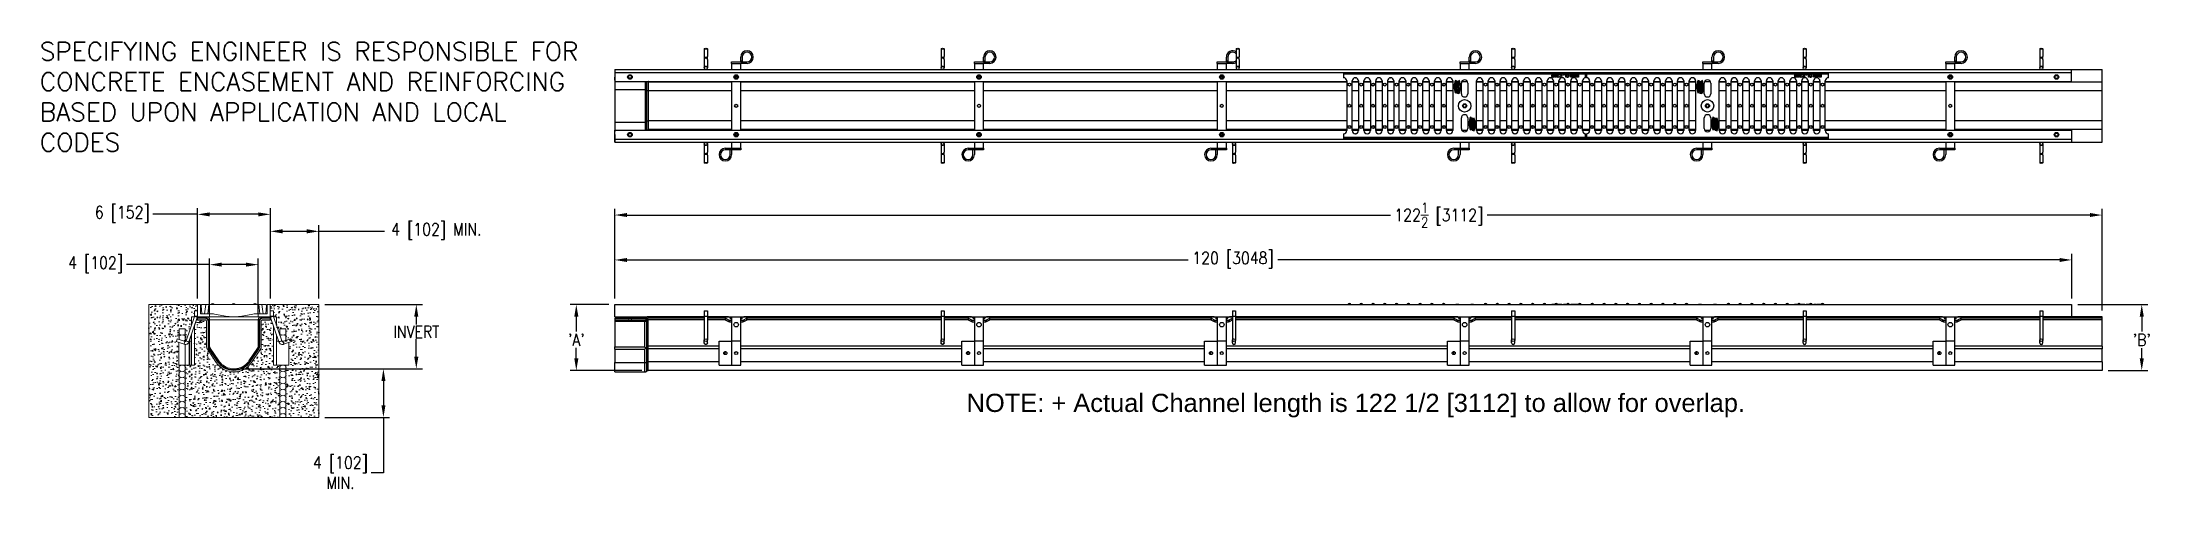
# Model space of a CAD drawing. Header units: inches. Extents: x 72 to 245, y 42 to 80.
import ezdxf

# ---------------------------------------------------------------- set-up
doc = ezdxf.new("R2010")
doc.units = ezdxf.units.IN
doc.header["$MEASUREMENT"] = 0
for name, color, linetype in [('dim', 7, 'Continuous'), ('Frame', 1, 'Continuous'), ('grate', 40, 'Continuous'), ('Trench', 132, 'Continuous')]:
    doc.layers.add(name, color=color, linetype=linetype)
doc.styles.add('ROMANS', font='romans.shx')
doc.styles.add('Sales', font='romans.shx', dxfattribs={"width": 0.85})
doc.styles.get("Standard").update_dxf_attribs({"font": 'TIMES.TTF'})
doc.dimstyles.new('Sales', dxfattribs={"dimtxt": 1, "dimasz": 1, "dimexe": 0.5, "dimexo": 0.5, "dimgap": 0.09, "dimtad": 0, "dimtih": 1, "dimtoh": 1, "dimdec": 6, "dimzin": 0, "dimdsep": 46, "dimlunit": 5, "dimtxsty": 'Sales', "dimcen": 0, "dimclrd": 7, "dimclre": 7, "dimclrt": 7, "dimadec": 0, "dimazin": 0, "dimtfac": 0.85, "dimtdec": 6, "dimtix": 1, "dimtofl": 0, "dimtmove": 0, "dimatfit": 3, "dimfxl": 0, "dimtolj": 1, "dimtzin": 0, "dimarcsym": 0})

msp = doc.modelspace()

# ---------------------------------------------------------------- texts
at = {"layer": 'dim', "insert": (71.5132984, 80.1351272), "char_height": 1.5, "attachment_point": 1}
msp.add_mtext_dynamic_manual_height_columns('{\\Fromans;SPECIFYING ENGINEER IS RESPONSIBLE }{\\Fromans;FOR CONCRETE ENCASEMENT AND }{\\Fromans;REINFORCING BASED UPON APPLICATION }{\\Fromans;AND LOCAL CODES}', width=48.213189693, gutter_width=0, heights=[15.4906336], dxfattribs=at)
at = {"layer": 'dim', "lineweight": 0, "insert": (179.9045131, 50.1700899), "char_height": 1.5, "width": 70.396007477, "attachment_point": 5, "style": 'ROMANS'}
msp.add_mtext('{\\fArial|b0|i0|c0|p34;NOTE: + Actual Channel length is 122 1/2 [3112] to allow for overlap.}', dxfattribs=at)

# ---------------------------------------------------------------- blocks, each defined once
blk = doc.blocks.new('*D19')
at = {"layer": 'Defpoints', "color": 0}
for p in [(94.5, 64.54), (90.5, 58.5), (94.5, 58.5)]:
    blk.add_point(p, dxfattribs=at)
at = {"layer": 'dim', "color": 7, "lineweight": -2}
for p, q in [((90.5, 59), (90.5, 65.04)), ((91.5, 64.54), (93.5, 64.54)), ((94.5, 59), (94.5, 65.04)), ((94.5, 64.54), (99.91, 64.54))]:
    blk.add_line(p, q, dxfattribs=at)
at = {"layer": 'dim', "color": 7}
for points in [[(91.5, 64.71), (91.5, 64.37), (90.5, 64.54)], [(93.5, 64.71), (93.5, 64.37), (94.5, 64.54)]]:
    blk.add_solid(points, dxfattribs=at)
at = {"layer": 'dim', "color": 7, "lineweight": 0, "insert": (104.17, 64.54), "char_height": 1, "attachment_point": 5, "style": 'Sales'}
blk.add_mtext('\\A1;4 [102] MIN.', dxfattribs=at)
blk = doc.blocks.new('*D20')
at = {"layer": 'Defpoints', "color": 0}
for p in [(84.5, 65.94), (84.5, 58.5), (90.5, 58.5)]:
    blk.add_point(p, dxfattribs=at)
at = {"layer": 'dim', "color": 7, "lineweight": -2}
for p, q in [((84.5, 59), (84.5, 66.44)), ((90.5, 59), (90.5, 66.44)), ((84.5, 65.94), (80.82, 65.94)), ((89.5, 65.94), (85.5, 65.94))]:
    blk.add_line(p, q, dxfattribs=at)
at = {"layer": 'dim', "color": 7}
for points in [[(85.5, 66.1), (85.5, 65.77), (84.5, 65.94)], [(89.5, 66.1), (89.5, 65.77), (90.5, 65.94)]]:
    blk.add_solid(points, dxfattribs=at)
at = {"layer": 'dim', "color": 7, "lineweight": 0, "insert": (78.3, 65.94), "char_height": 1, "attachment_point": 5, "style": 'Sales'}
blk.add_mtext('\\A1;6 [152]', dxfattribs=at)
blk = doc.blocks.new('*D21')
at = {"layer": 'Defpoints', "color": 0}
for p in [(89.5, 61.79), (85.5, 57.25), (89.5, 57.25)]:
    blk.add_point(p, dxfattribs=at)
at = {"layer": 'dim', "color": 7, "lineweight": -2}
for p, q in [((85.5, 61.79), (78.64, 61.79)), ((85.5, 57.75), (85.5, 62.29)), ((88.5, 61.79), (86.5, 61.79)), ((89.5, 57.75), (89.5, 62.29))]:
    blk.add_line(p, q, dxfattribs=at)
at = {"layer": 'dim', "color": 7}
for points in [[(86.5, 61.96), (86.5, 61.63), (85.5, 61.79)], [(88.5, 61.96), (88.5, 61.63), (89.5, 61.79)]]:
    blk.add_solid(points, dxfattribs=at)
at = {"layer": 'dim', "color": 7, "lineweight": 0, "insert": (76.1, 61.79), "char_height": 1, "attachment_point": 5, "style": 'Sales'}
blk.add_mtext('\\A1;4 [102]', dxfattribs=at)
blk = doc.blocks.new('*D22')
at = {"layer": 'Defpoints', "color": 0}
for p in [(94.5, 58.5), (102.52, 58.5), (87.5, 53.2)]:
    blk.add_point(p, dxfattribs=at)
at = {"layer": 'dim', "color": 7, "lineweight": -2}
for p, q in [((95, 58.5), (103.02, 58.5)), ((102.52, 57.5), (102.52, 56.85)), ((102.52, 54.2), (102.52, 55.67)), ((88, 53.2), (103.02, 53.2))]:
    blk.add_line(p, q, dxfattribs=at)
at = {"layer": 'dim', "color": 7}
for points in [[(102.35, 57.5), (102.69, 57.5), (102.52, 58.5)], [(102.35, 54.2), (102.69, 54.2), (102.52, 53.2)]]:
    blk.add_solid(points, dxfattribs=at)
at = {"layer": 'dim', "color": 7, "lineweight": 0, "insert": (102.52, 56.26), "char_height": 1, "attachment_point": 5, "style": 'Sales'}
blk.add_mtext('\\A1;INVERT', dxfattribs=at)
blk = doc.blocks.new('*D23')
at = {"layer": 'Defpoints', "color": 0}
for p in [(87.5, 53.2), (94.5, 49.2), (99.81, 49.2)]:
    blk.add_point(p, dxfattribs=at)
at = {"layer": 'dim', "color": 7, "lineweight": -2}
for p, q in [((88, 53.2), (100.31, 53.2)), ((99.81, 52.2), (99.81, 50.2)), ((95, 49.2), (100.31, 49.2)), ((99.81, 49.2), (99.81, 44.64)), ((99.81, 44.64), (98.81, 44.64))]:
    blk.add_line(p, q, dxfattribs=at)
at = {"layer": 'dim', "color": 7}
for points in [[(99.65, 52.2), (99.98, 52.2), (99.81, 53.2)], [(99.65, 50.2), (99.98, 50.2), (99.81, 49.2)]]:
    blk.add_solid(points, dxfattribs=at)
at = {"layer": 'dim', "color": 7, "lineweight": 0, "insert": (96.27, 44.64), "char_height": 1, "attachment_point": 5, "style": 'Sales'}
blk.add_mtext('\\A1;4 [102]\\PMIN.', dxfattribs=at)
blk = doc.blocks.new('*D24')
at = {"layer": 'Defpoints', "color": 0}
for p in [(238.87, 62.18), (118.87, 58.5), (238.87, 58.5)]:
    blk.add_point(p, dxfattribs=at)
at = {"layer": 'dim', "color": 7, "lineweight": -2}
for p, q in [((118.87, 59), (118.87, 62.68)), ((238.87, 59), (238.87, 62.68)), ((119.87, 62.18), (166.09, 62.18)), ((237.87, 62.18), (173.48, 62.18))]:
    blk.add_line(p, q, dxfattribs=at)
at = {"layer": 'dim', "color": 7}
for points in [[(119.87, 62.34), (119.87, 62.01), (118.87, 62.18)], [(237.87, 62.34), (237.87, 62.01), (238.87, 62.18)]]:
    blk.add_solid(points, dxfattribs=at)
at = {"layer": 'dim', "color": 7, "lineweight": 0, "insert": (169.79, 62.18), "char_height": 1, "attachment_point": 5, "style": 'Sales'}
blk.add_mtext('\\A1;120 [3048]', dxfattribs=at)
blk = doc.blocks.new('*D25')
at = {"layer": 'Defpoints', "color": 0}
for p in [(241.37, 65.88), (118.87, 58.5), (241.37, 57.5)]:
    blk.add_point(p, dxfattribs=at)
at = {"layer": 'dim', "color": 7, "lineweight": -2}
for p, q in [((118.87, 59), (118.87, 66.38)), ((241.37, 58), (241.37, 66.38)), ((119.87, 65.88), (182.75, 65.88)), ((240.37, 65.88), (190.72, 65.88))]:
    blk.add_line(p, q, dxfattribs=at)
at = {"layer": 'dim', "color": 7}
for points in [[(119.87, 66.05), (119.87, 65.72), (118.87, 65.88)], [(240.37, 66.05), (240.37, 65.72), (241.37, 65.88)]]:
    blk.add_solid(points, dxfattribs=at)
at = {"layer": 'dim', "color": 7, "lineweight": 0, "insert": (186.74, 65.88), "char_height": 1, "attachment_point": 5, "style": 'Sales'}
blk.add_mtext('\\A1;122{\\H0.850000x;\\S1/2;} [3112]', dxfattribs=at)
blk = doc.blocks.new('*D26')
at = {"layer": 'Defpoints', "color": 0}
for p in [(118.87, 58.5), (115.7, 53.07), (121.61, 53.07)]:
    blk.add_point(p, dxfattribs=at)
at = {"layer": 'dim', "color": 7, "lineweight": -2}
for p, q in [((118.37, 58.5), (115.2, 58.5)), ((115.7, 57.5), (115.7, 56.29)), ((115.7, 54.07), (115.7, 54.92)), ((121.11, 53.07), (115.2, 53.07))]:
    blk.add_line(p, q, dxfattribs=at)
at = {"layer": 'dim', "color": 7}
for points in [[(115.53, 57.5), (115.87, 57.5), (115.7, 58.5)], [(115.53, 54.07), (115.87, 54.07), (115.7, 53.07)]]:
    blk.add_solid(points, dxfattribs=at)
at = {"layer": 'dim', "color": 7, "lineweight": 0, "insert": (115.7, 55.6), "char_height": 1, "attachment_point": 5, "style": 'Sales'}
blk.add_mtext("\\A1;'A'", dxfattribs=at)
blk = doc.blocks.new('*D27')
at = {"layer": 'Defpoints', "color": 0}
for p in [(238.87, 58.5), (244.64, 58.5), (241.37, 53.07)]:
    blk.add_point(p, dxfattribs=at)
at = {"layer": 'dim', "color": 7, "lineweight": -2}
for p, q in [((239.37, 58.5), (245.14, 58.5)), ((244.64, 57.5), (244.64, 56.28)), ((244.64, 54.07), (244.64, 54.91)), ((241.87, 53.07), (245.14, 53.07))]:
    blk.add_line(p, q, dxfattribs=at)
at = {"layer": 'dim', "color": 7}
for points in [[(244.47, 57.5), (244.81, 57.5), (244.64, 58.5)], [(244.47, 54.07), (244.81, 54.07), (244.64, 53.07)]]:
    blk.add_solid(points, dxfattribs=at)
at = {"layer": 'dim', "color": 7, "lineweight": 0, "insert": (244.64, 55.59), "char_height": 1, "attachment_point": 5, "style": 'Sales'}
blk.add_mtext("\\A1;'B'", dxfattribs=at)

# ---------------------------------------------------------------- dimensions: what is measured, and where the dimension line sits
at = {"layer": 'dim', "lineweight": 0}
for base, p1, p2, picture, middle in [((84.4954555, 65.9357871), (90.4954555, 58.4957022), (84.4954555, 58.4957022), '*D20', (78.2983126, 65.9357871)), ((89.4954555, 61.7923403), (85.4954555, 57.2457022), (89.4954555, 57.2457022), '*D21', (76.0978364, 61.7923403))]:
    dim = msp.add_linear_dim(base=base, p1=p1, p2=p2, dimstyle='Sales', dxfattribs=at)
    dim.commit()
    dim.dimension.update_dxf_attribs({"geometry": picture, "text_midpoint": middle, "dimtype": 160})
dim = msp.add_linear_dim(base=(94.4954555, 64.5416652), p1=(90.4954555, 58.4957022), p2=(94.4954555, 58.4957022), text='<> MIN.', dimstyle='Sales', dxfattribs=at)
dim.commit()
dim.dimension.update_dxf_attribs({"geometry": '*D19', "text_midpoint": (104.1735507, 64.5416652), "dimtype": 160})
at = {"layer": 'dim', "color": 7, "lineweight": 0}
for base, p2, picture, middle in [((241.3666445, 65.8837079), (241.3666445, 57.4957022), '*D25', (186.7361454, 65.8837079)), ((238.8666445, 62.1774729), (238.8666445, 58.4957022), '*D24', (169.7862734, 62.1774729))]:
    dim = msp.add_linear_dim(base=base, p1=(118.8666445, 58.4957022), p2=p2, dimstyle='Sales', dxfattribs=at)
    dim.commit()
    dim.dimension.update_dxf_attribs({"geometry": picture, "text_midpoint": middle, "dimtype": 160})
at = {"layer": 'dim', "lineweight": 0}
for base, p1, p2, text, picture, middle in [((102.5206039, 58.4957022), (87.4954549, 53.1988272), (94.4954555, 58.4957022), 'INVERT', '*D22', (102.5206039, 56.260615)), ((115.7013375, 53.0738272), (118.8666445, 58.4957022), (121.6059072, 53.0738272), "'A'", '*D26', (115.7013375, 55.6020936)), ((244.640612, 58.4957022), (241.3666445, 53.0738272), (238.8666445, 58.4957022), "'B'", '*D27', (244.640612, 55.5903282)), ((99.8124937, 49.1988272), (87.4954399, 53.1988272), (94.4954555, 49.1988272), '<>\\PMIN.', '*D23', (96.2736841, 44.6441625))]:
    dim = msp.add_linear_dim(base=base, p1=p1, p2=p2, angle=90, text=text, dimstyle='Sales', dxfattribs=at)
    dim.commit()
    dim.dimension.update_dxf_attribs({"geometry": picture, "text_midpoint": middle, "dimtype": 160})

# ---------------------------------------------------------------- hatches: boundary and pattern name
at = {"lineweight": 0}
h = msp.add_hatch(dxfattribs=at)
h.set_pattern_fill('AR-CONC', scale=0.125, style=0)
h.set_pattern_definition([(50, (23.3555, -2.2872), (0.896575, -0.07844), [0.09375, -1.03125]), (355, (23.3555, -2.2872), (-0.173439, 0.94024), [0.075, -0.825]), (100.4514, (23.4302, -2.29374), (0.723137, 0.8617994), [0.079675, -0.876428]), (46.1842, (23.3555, -2.0372), (1.334051, -0.206899), [0.140625, -1.546875]), (96.6356, (23.4666, -2.0544), (1.168328, 1.217647), [0.119513, -1.314641]), (351.1842, (23.3555, -2.0372), (1.168327, 1.217648), [0.1125, -1.2375]), (21, (23.4805, -2.0997), (0.746134, -0.5032736), [0.09375, -1.03125]), (326, (23.4805, -2.0997), (0.304144, 0.906438), [0.075, -0.825]), (71.4514, (23.54265, -2.14165), (1.050278, 0.403163), [0.079675, -0.876428]), (37.5, (23.35547, -2.2872), (0.0151998, 0.4161173), [0, -0.815, 0, -0.8375, 0, -0.828125]), (7.5, (23.35547, -2.2872), (0.328837, 0.4930146), [0, -0.4775, 0, -0.79625, 0, -0.315625]), (327.5, (23.07672, -2.2872), (0.667278, -0.0281936), [0, -0.3125, 0, -0.975, 0, -1.29375]), (317.5, (22.9517, -2.2872), (0.7289827, 0.1251312), [0, -0.40625, 0, -0.6475, 0, -0.91875])])
edge = h.paths.add_edge_path()
edge.add_line((94.4954555, 58.4957022), (90.4954555, 58.4957022))
edge.add_line((90.4954555, 58.4957022), (90.4954555, 57.9957022))
edge.add_line((90.4954555, 57.9957022), (90.7454555, 57.9957022))
edge.add_line((90.7454555, 57.9957022), (90.7454555, 57.5472961))
edge.add_spline(control_points=[(90.7454555, 57.5472961), (90.7454555, 57.5459326), (90.7455001, 57.544569), (90.7456785, 57.5418478), (90.7458122, 57.5404901), (90.7461682, 57.5377864), (90.7463904, 57.5364403), (90.7469224, 57.5337656), (90.7472322, 57.532437), (90.747938, 57.5298028), (90.7483341, 57.5284973), (90.7487724, 57.5272061)], knot_values=[3.1415926536, 3.1415926536, 3.1415926536, 3.1415926536, 3.2070425005, 3.2070425005, 3.2724923475, 3.2724923475, 3.3379421944, 3.3379421944, 3.4033920414, 3.4033920414, 3.4688418883, 3.4688418883, 3.4688418883, 3.4688418883], degree=3, periodic=0)
edge.add_line((90.7487724, 57.5272061), (90.7594665, 57.4957022))
edge.add_line((90.7594665, 57.4957022), (90.9954555, 57.4957022))
edge.add_line((90.9954555, 57.4957022), (90.9954555, 56.8005008))
edge.add_line((90.9954555, 56.8005008), (91.2307497, 56.2064154))
edge.add_arc((91.5318624, 56.3086294), 0.3179882, 198.749993882, 218.169316914)
edge.add_line((91.2818639, 56.1121166), (91.2818624, 56.4957012))
edge.add_line((91.2818624, 56.4957012), (91.7818624, 56.4957032))
edge.add_line((91.7818624, 56.4957032), (91.7818648, 55.8742218))
edge.add_arc((91.5318624, 55.677714), 0.3179882, 11.879227929, 38.168193053, ccw=False)
edge.add_arc((91.5318624, 55.8086294), 0.3179882, 321.83209846, 348.120772071, ccw=False)
edge.add_line((91.7818658, 55.6121228), (91.781866, 55.5562805))
edge.add_line((91.781866, 55.5562805), (91.4840872, 55.4551982))
edge.add_spline(control_points=[(91.5146096, 55.4655592), (91.508412, 55.4634554), (91.5018822, 55.4623334), (91.4887934, 55.462162), (91.4822364, 55.4631127), (91.4697353, 55.4669944), (91.4637931, 55.4699248), (91.4531033, 55.4774796), (91.4483574, 55.4821028), (91.4424698, 55.4899872), (91.440709, 55.4927844), (91.4391779, 55.4957022)], knot_values=[3.6248368484, 3.6248368484, 3.6248368484, 3.6248368484, 3.9389961137, 3.9389961137, 4.2531553791, 4.2531553791, 4.5673146445, 4.5673146445, 4.8814739098, 4.8814739098, 5.0396382151, 5.0396382151, 5.0396382151, 5.0396382151], degree=3, periodic=0)
edge.add_line((91.4391779, 55.4957022), (91.4090105, 55.4957022))
edge.add_ellipse((91.3169703, 55.4644724), major_axis=(0.1183663, 0.0401799), ratio=0.0002692456, start_angle=180.000029168, end_angle=360.000029168, ccw=False)
edge.add_spline(control_points=[(91.1986041, 55.4242925), (91.2091231, 55.3933043), (91.2245478, 55.3639869), (91.263708, 55.3115449), (91.2874373, 55.2884289), (91.3408864, 55.2506548), (91.3705975, 55.2360029), (91.4331034, 55.2165943), (91.4658881, 55.2118408), (91.5313323, 55.2126975), (91.5639813, 55.2183076), (91.5949695, 55.2288267)], knot_values=[3.4688418883, 3.4688418883, 3.4688418883, 3.4688418883, 3.7830011537, 3.7830011537, 4.0971604191, 4.0971604191, 4.4113196844, 4.4113196844, 4.7254789498, 4.7254789498, 5.0396382151, 5.0396382151, 5.0396382151, 5.0396382151], degree=3, periodic=0)
edge.add_line((91.5949695, 55.2288267), (92.0324555, 55.3773332))
edge.add_line((92.0324555, 55.3773332), (92.0324555, 53.4957022))
edge.add_line((92.0324555, 53.4957022), (91.781874, 53.4957022))
edge.add_line((91.781874, 53.4957022), (91.7818745, 53.3742095))
edge.add_arc((91.5318624, 53.177714), 0.3179882, 11.879227929, 38.165363403, ccw=False)
edge.add_arc((91.5318624, 53.3086294), 0.3179882, 321.834932215, 348.120772071, ccw=False)
edge.add_line((91.7818755, 53.1121352), (91.7818764, 52.874207))
edge.add_arc((91.5318624, 52.677714), 0.3179882, 11.879227929, 38.164799403, ccw=False)
edge.add_arc((91.5318624, 52.8086294), 0.3179882, 321.835496213, 348.120772071, ccw=False)
edge.add_line((91.7818774, 52.6121376), (91.7818783, 52.3742045))
edge.add_arc((91.5318624, 52.177714), 0.3179882, 11.879227929, 38.164235396, ccw=False)
edge.add_arc((91.5318624, 52.3086294), 0.3179882, 321.836060218, 348.120772071, ccw=False)
edge.add_line((91.7818793, 52.1121401), (91.7818803, 51.8742021))
edge.add_arc((91.5318624, 51.677714), 0.3179882, 11.879227929, 38.163671381, ccw=False)
edge.add_arc((91.5318624, 51.8086294), 0.3179882, 321.836624231, 348.120772071, ccw=False)
edge.add_line((91.7818813, 51.6121425), (91.7818822, 51.3741996))
edge.add_arc((91.5318624, 51.177714), 0.3179882, 11.879227929, 38.16310736, ccw=False)
edge.add_arc((91.5318624, 51.3086294), 0.3179882, 321.83718825, 348.120772071, ccw=False)
edge.add_line((91.7818832, 51.112145), (91.7818841, 50.8741972))
edge.add_arc((91.5318624, 50.677714), 0.3179882, 11.879227929, 38.162543332, ccw=False)
edge.add_arc((91.5318624, 50.8086294), 0.3179882, 321.837752277, 348.120772071, ccw=False)
edge.add_line((91.7818852, 50.6121475), (91.7818861, 50.3741947))
edge.add_arc((91.5318624, 50.177714), 0.3179882, 11.879227929, 38.161979296, ccw=False)
edge.add_arc((91.5318624, 50.3086294), 0.3179882, 321.83831631, 348.120772071, ccw=False)
edge.add_line((91.7818871, 50.1121499), (91.781888, 49.8741922))
edge.add_arc((91.5318624, 49.677714), 0.3179882, 11.879227929, 38.161415254, ccw=False)
edge.add_arc((91.5318624, 49.8086294), 0.3179882, 321.838880351, 348.120772071, ccw=False)
edge.add_line((91.781889, 49.6121524), (91.7818906, 49.1988272))
edge.add_line((91.7818906, 49.1988272), (94.4954555, 49.1988272))
edge.add_line((94.4954555, 49.1988272), (94.4954555, 58.4957022))
h.paths.add_polyline_path([(91.281874, 53.4957022), (90.9954555, 53.4957022), (90.7454555, 53.4957022), (90.7454555, 56.7592257), (90.580319, 57.2457022), (90.4954555, 57.2457022), (90.4954555, 57.231199), (90.4954555, 57.2144522), (89.7877758, 57.2144522, 0.215250437), (89.7454555, 57.1207022), (89.7454555, 55.019728, -0.1494510013), (89.6813446, 54.8100306), (88.9462712, 53.7202396, -0.5317094317), (86.0446397, 53.7202396), (85.3095664, 54.8100306, -0.1494510013), (85.2454555, 55.019728), (85.2454555, 57.1207022, 0.215250437), (85.2031352, 57.2144522), (84.4954555, 57.2144522), (84.4954555, 57.2457022), (84.4189176, 57.2457022), (84.2454555, 56.7346992), (84.2454555, 53.4957022), (83.9954555, 53.4957022), (83.8769555, 53.4957022), (83.8144555, 53.4957022), (83.485624, 53.4957022), (83.4856406, 49.1988272), (91.2818906, 49.1988272)])
edge = h.paths.add_edge_path()
edge.add_line((82.985624, 53.4957022), (82.9584555, 53.4957022))
edge.add_line((82.9584555, 53.4957022), (82.9584555, 54.6207022))
edge.add_line((82.9584555, 54.6207022), (82.9584555, 55.3770218))
edge.add_line((82.9584555, 55.3770218), (82.7448328, 55.4495369))
edge.add_ellipse((82.7851072, 55.5681826), major_axis=(-0.0401799, -0.1183663), ratio=0.0007931719, start_angle=180.000011232, end_angle=360.000010024, ccw=False)
edge.add_line((82.8252871, 55.6865488), (82.9856155, 55.6321247))
edge.add_line((82.9856155, 55.6321247), (82.9856124, 56.4957012))
edge.add_line((82.9856124, 56.4957012), (83.4856124, 56.4957032))
edge.add_line((83.4856124, 56.4957032), (83.4856163, 55.4957022))
edge.add_line((83.4856163, 55.4957022), (83.5517331, 55.4957022))
edge.add_spline(control_points=[(83.5517331, 55.4957022), (83.5532432, 55.4985799), (83.5545297, 55.5015749), (83.5555744, 55.5046524)], knot_values=[2.6583484588, 2.6583484588, 2.6583484588, 2.6583484588, 2.8143434188, 2.8143434188, 2.8143434188, 2.8143434188], degree=3, periodic=0)
edge.add_line((83.5555744, 55.5046524), (83.9954555, 56.8005008))
edge.add_line((83.9954555, 56.8005008), (83.9954555, 57.4957022))
edge.add_line((83.9954555, 57.4957022), (84.2314445, 57.4957022))
edge.add_line((84.2314445, 57.4957022), (84.2421386, 57.5272061))
edge.add_spline(control_points=[(84.2421386, 57.5272061), (84.2425769, 57.5284973), (84.2429729, 57.5298028), (84.2436788, 57.532437), (84.2439886, 57.5337656), (84.2445206, 57.5364403), (84.2447428, 57.5377864), (84.2450988, 57.5404901), (84.2452325, 57.5418478), (84.2454108, 57.544569), (84.2454555, 57.5459326), (84.2454555, 57.5472961)], knot_values=[2.8143434188, 2.8143434188, 2.8143434188, 2.8143434188, 2.8797932658, 2.8797932658, 2.9452431127, 2.9452431127, 3.0106929597, 3.0106929597, 3.0761428066, 3.0761428066, 3.1415926536, 3.1415926536, 3.1415926536, 3.1415926536], degree=3, periodic=0)
edge.add_line((84.2454555, 57.5472961), (84.2454555, 57.9957022))
edge.add_line((84.2454555, 57.9957022), (84.4954555, 57.9957022))
edge.add_line((84.4954555, 57.9957022), (84.4954555, 58.4957022))
edge.add_line((84.4954555, 58.4957022), (80.4954555, 58.4957022))
edge.add_line((80.4954555, 58.4957022), (80.4954555, 49.1988272))
edge.add_line((80.4954555, 49.1988272), (82.9856406, 49.1988272))
edge.add_line((82.9856406, 49.1988272), (82.985624, 53.4957022))

# ---------------------------------------------------------------- linework, layer by layer
at = {"color": 7, "lineweight": 0}
for p, q in [((84.4954555, 58.4957022), (80.4954555, 58.4957022)), ((80.4954555, 58.4957022), (80.4954555, 49.1988272)), ((90.4954555, 58.4957022), (94.4954555, 58.4957022)), ((94.4954555, 58.4957022), (94.4954555, 49.1988272)), ((83.4856124, 56.4957032), (82.9856124, 56.4957012)), ((82.9856124, 56.4957012), (82.9856155, 55.6321247)), ((83.4856124, 56.4957032), (83.4856163, 55.4957032)), ((91.7818624, 56.4957032), (91.2818624, 56.4957012)), ((91.2818624, 56.4957012), (91.2818645, 55.9567668)), ((91.7818624, 56.4957032), (91.781866, 55.5430224)), ((82.7523922, 55.4472823), (82.7522974, 55.447003)), ((83.4033119, 55.2260134), (83.4034386, 55.2263868)), ((82.985624, 53.4957022), (82.9856406, 49.1988272)), ((83.485624, 53.4957022), (83.4856406, 49.1988272)), ((91.281874, 53.4957022), (91.2818906, 49.1988272)), ((91.781874, 53.4957022), (91.7818906, 49.1988272)), ((80.4954555, 49.1988272), (94.4954555, 49.1988272))]:
    msp.add_line(p, q, dxfattribs=at)
at = {"color": 7, "lineweight": 0, "const_width": 0.05}
for points in [[(82.9436742, 56.1825793, 0.6574617239), (83.5275506, 56.1825793, 1)], [(83.5275506, 55.803764, 0.6574617239), (82.9436742, 55.803764, 1)], [(83.2921212, 55.4957024, 0.2512315033), (83.5275506, 55.6825793)], [(91.2399242, 56.1825793, 0.6574617239), (91.8238006, 56.1825793, 1)], [(91.8238006, 55.803764, 0.5369690182), (91.3020022, 55.8974429, 0.5369690182)], [(91.5883712, 55.4957024, 0.2512315033), (91.8238006, 55.6825793)], [(83.5275506, 53.303764, 0.6574617239), (82.9436742, 53.303764, 1)], [(82.9436742, 53.1825793, 0.6574617239), (83.5275506, 53.1825793, 1)], [(83.5275506, 52.803764, 0.6574617239), (82.9436742, 52.803764, 1)], [(82.9436742, 52.6825793, 0.6574617239), (83.5275506, 52.6825793, 1)], [(83.5275506, 52.303764, 0.6574617239), (82.9436742, 52.303764, 1)], [(82.9436742, 52.1825793, 0.6574617239), (83.5275506, 52.1825793, 1)], [(91.8238006, 53.303764, 0.6574617239), (91.2399242, 53.303764, 1)], [(91.2399242, 53.1825793, 0.6574617239), (91.8238006, 53.1825793, 1)], [(91.8238006, 52.803764, 0.6574617239), (91.2399242, 52.803764, 1)], [(91.2399242, 52.6825793, 0.6574617239), (91.8238006, 52.6825793, 1)], [(91.8238006, 52.303764, 0.6574617239), (91.2399242, 52.303764, 1)], [(91.2399242, 52.1825793, 0.6574617239), (91.8238006, 52.1825793, 1)], [(91.475355, 53.4957022, 0.0895640871), (91.5883698, 53.4957022, 0.0895640871)], [(83.5275506, 51.803764, 0.6574617239), (82.9436742, 51.803764, 1)], [(82.9436742, 51.6825793, 0.6574617239), (83.5275506, 51.6825793, 1)], [(83.5275506, 51.303764, 0.6574617239), (82.9436742, 51.303764, 1)], [(82.9436742, 51.1825793, 0.6574617239), (83.5275506, 51.1825793, 1)], [(83.5275506, 50.803764, 0.6574617239), (82.9436742, 50.803764, 1)], [(82.9436742, 50.6825793, 0.6574617239), (83.5275506, 50.6825793, 1)], [(83.5275506, 50.303764, 0.6574617239), (82.9436742, 50.303764, 1)], [(91.8238006, 51.803764, 0.6574617239), (91.2399242, 51.803764, 1)], [(91.2399242, 51.6825793, 0.6574617239), (91.8238006, 51.6825793, 1)], [(91.8238006, 51.303764, 0.6574617239), (91.2399242, 51.303764, 1)], [(91.2399242, 51.1825793, 0.6574617239), (91.8238006, 51.1825793, 1)], [(91.8238006, 50.803764, 0.6574617239), (91.2399242, 50.803764, 1)], [(91.2399242, 50.6825793, 0.6574617239), (91.8238006, 50.6825793, 1)], [(91.8238006, 50.303764, 0.6574617239), (91.2399242, 50.303764, 1)], [(82.9436742, 50.1825793, 0.6574617239), (83.5275506, 50.1825793, 1)], [(83.5275506, 49.803764, 0.6574617239), (82.9436742, 49.803764, 1)], [(82.9436742, 49.6825793, 0.6574617239), (83.5275506, 49.6825793, 1)], [(83.5275506, 49.303764, 0.6574617239), (82.9436742, 49.303764, 1)], [(91.2399242, 50.1825793, 0.6574617239), (91.8238006, 50.1825793, 1)], [(91.8238006, 49.803764, 0.6574617239), (91.2399242, 49.803764, 1)], [(91.2399242, 49.6825793, 0.6574617239), (91.8238006, 49.6825793, 1)], [(91.8238006, 49.303764, 0.6574617239), (91.2399242, 49.303764, 1)]]:
    msp.add_lwpolyline(points, format="xyb", dxfattribs=at)
at = {"layer": 'Frame', "color": 7}
for p, q in [((126.242228, 78.7060599), (126.2416529, 78.0194956)), ((126.2424272, 78.9438791), (126.242228, 78.7060599)), ((126.2429725, 79.5948933), (126.2424272, 78.9438791)), ((126.4922279, 78.7058504), (126.4916528, 78.0192862)), ((126.4922279, 78.7058504), (126.4924271, 78.9436697)), ((126.4929724, 79.5946839), (126.4924271, 78.9436697)), ((128.4916445, 78.3844403), (128.4916445, 78.5029403)), ((128.4916445, 78.5029403), (129.7601445, 78.5029403)), ((128.4916445, 78.3844403), (129.2416445, 78.3844403)), ((128.4916445, 78.3844403), (128.4916445, 77.8844403)), ((128.4916445, 78.3844403), (129.2416445, 78.3844403)), ((129.2416445, 78.5654403), (129.2416445, 78.9029403)), ((129.3601445, 78.5654403), (129.2416445, 78.5654403)), ((129.2416445, 77.8844403), (129.2416445, 78.3844403)), ((129.7601445, 78.3844403), (129.2416445, 78.3844403)), ((129.3601445, 78.9029403), (129.3601445, 78.5654403)), ((145.7419655, 78.7060129), (145.7416491, 78.0194485)), ((145.7420751, 78.9438322), (145.7419655, 78.7060129)), ((145.742375, 79.5948466), (145.7420751, 78.9438322)), ((145.9919655, 78.7058977), (145.9916491, 78.0193333)), ((145.9919655, 78.7058977), (145.992075, 78.943717)), ((145.992375, 79.5947314), (145.992075, 78.943717)), ((148.4916445, 78.3844403), (148.4916445, 78.5029403)), ((148.4916445, 78.5029403), (149.7601445, 78.5029403)), ((148.4916445, 78.3844403), (149.2416445, 78.3844403)), ((148.4916445, 78.3844403), (148.4916445, 77.8844403)), ((148.4916445, 78.3844403), (149.2416445, 78.3844403)), ((149.2416445, 78.5654403), (149.2416445, 78.9029403)), ((149.3601445, 78.5654403), (149.2416445, 78.5654403)), ((149.2416445, 77.8844403), (149.2416445, 78.3844403)), ((149.7601445, 78.3844403), (149.2416445, 78.3844403)), ((149.3601445, 78.9029403), (149.3601445, 78.5654403)), ((168.4916445, 78.3844403), (168.4916445, 78.5029403)), ((168.4916445, 78.5029403), (169.7601445, 78.5029403)), ((168.4916445, 78.3844403), (169.2416445, 78.3844403)), ((168.4916445, 78.3844403), (168.4916445, 77.8844403)), ((168.4916445, 78.3844403), (169.2416445, 78.3844403)), ((169.2416445, 78.5654403), (169.2416445, 78.9029403)), ((169.3601445, 78.5654403), (169.2416445, 78.5654403)), ((169.2416445, 77.8844403), (169.2416445, 78.3844403)), ((169.7601445, 78.3844403), (169.2416445, 78.3844403)), ((169.3601445, 78.9029403), (169.3601445, 78.5654403)), ((170.05651, 79.5874184), (170.05651, 78.936404)), ((170.05651, 78.936404), (170.05651, 78.6985847)), ((170.05651, 78.6985847), (170.05651, 78.0120202)), ((170.30651, 79.5874184), (170.30651, 78.936404)), ((170.30651, 78.6985847), (170.30651, 78.936404)), ((170.30651, 78.6985847), (170.30651, 78.0120202)), ((188.4916445, 78.3844403), (188.4916445, 78.5029403)), ((188.4916445, 78.5029403), (189.7601445, 78.5029403)), ((188.4916445, 78.3844403), (189.2416445, 78.3844403)), ((188.4916445, 78.3844403), (188.4916445, 77.8844403)), ((188.4916445, 78.3844403), (189.2416445, 78.3844403)), ((189.2416445, 78.5654403), (189.2416445, 78.9029403)), ((189.3601445, 78.5654403), (189.2416445, 78.5654403)), ((189.2416445, 77.8844403), (189.2416445, 78.3844403)), ((189.7601445, 78.3844403), (189.2416445, 78.3844403)), ((189.3601445, 78.9029403), (189.3601445, 78.5654403)), ((192.7416445, 79.5947892), (192.7416445, 78.9437747)), ((192.7416445, 78.9437747), (192.7416445, 78.7059554)), ((192.7416445, 78.7059554), (192.7416445, 78.0193909)), ((192.9916445, 79.5947892), (192.9916445, 78.9437747)), ((192.9916445, 78.7059554), (192.9916445, 78.9437747)), ((192.9916445, 78.7059554), (192.9916445, 78.0193909)), ((208.4916445, 78.3844403), (208.4916445, 78.5029403)), ((208.4916445, 78.5029403), (209.7601445, 78.5029403)), ((208.4916445, 78.3844403), (209.2416445, 78.3844403)), ((208.4916445, 78.3844403), (208.4916445, 77.8844403)), ((208.4916445, 78.3844403), (209.2416445, 78.3844403)), ((209.2416445, 78.5654403), (209.2416445, 78.9029403)), ((209.3601445, 78.5654403), (209.2416445, 78.5654403)), ((209.2416445, 77.8844403), (209.2416445, 78.3844403)), ((209.7601445, 78.3844403), (209.2416445, 78.3844403)), ((209.3601445, 78.9029403), (209.3601445, 78.5654403)), ((216.7416445, 79.5947892), (216.7416445, 78.9437747)), ((216.7416445, 78.9437747), (216.7416445, 78.7059554)), ((216.7416445, 78.7059554), (216.7416445, 78.0193909)), ((216.9916445, 79.5947892), (216.9916445, 78.9437747)), ((216.9916445, 78.7059554), (216.9916445, 78.9437747)), ((216.9916445, 78.7059554), (216.9916445, 78.0193909)), ((228.4916445, 78.3844403), (228.4916445, 78.5029403)), ((228.4916445, 78.5029403), (229.7601445, 78.5029403)), ((228.4916445, 78.3844403), (229.2416445, 78.3844403)), ((228.4916445, 78.3844403), (228.4916445, 77.8844403)), ((228.4916445, 78.3844403), (229.2416445, 78.3844403)), ((229.2416445, 78.5654403), (229.2416445, 78.9029403)), ((229.3601445, 78.5654403), (229.2416445, 78.5654403)), ((229.2416445, 77.8844403), (229.2416445, 78.3844403)), ((229.7601445, 78.3844403), (229.2416445, 78.3844403)), ((229.3601445, 78.9029403), (229.3601445, 78.5654403)), ((236.2416445, 79.5947892), (236.2416445, 78.9437747)), ((236.2416445, 78.9437747), (236.2416445, 78.7059554)), ((236.2416445, 78.7059554), (236.2416445, 78.0193909)), ((236.4916445, 79.5947892), (236.4916445, 78.9437747)), ((236.4916445, 78.7059554), (236.4916445, 78.9437747)), ((236.4916445, 78.7059554), (236.4916445, 78.0193909)), ((118.8666445, 77.8844403), (238.8666445, 77.8844403)), ((118.8666445, 77.8844403), (118.8666445, 77.6344403)), ((118.8666445, 77.6344403), (118.8666445, 76.8844403)), ((118.8666445, 77.6344403), (238.8666445, 77.6344403)), ((118.8666445, 76.8844403), (179.1618945, 76.8844403)), ((126.2416529, 78.0194956), (126.2416446, 78.009545)), ((126.4916445, 78.0093356), (126.4916528, 78.0192862)), ((128.4916445, 76.8844403), (128.4916445, 72.8844403)), ((129.2416445, 72.8844403), (129.2416445, 76.8844403)), ((145.7416491, 78.0194485), (145.7416446, 78.0094979)), ((145.9916445, 78.0093827), (145.9916491, 78.0193333)), ((148.4916445, 76.8844403), (148.4916445, 72.8844403)), ((149.2416445, 72.8844403), (149.2416445, 76.8844403)), ((168.4916445, 76.8844403), (168.4916445, 72.8844403)), ((169.2416445, 72.8844403), (169.2416445, 76.8844403)), ((170.05651, 78.0120202), (170.05651, 78.0020696)), ((170.30651, 78.0020696), (170.30651, 78.0120202)), ((179.6018945, 76.8844403), (180.1318945, 76.8844403)), ((180.5718945, 76.8844403), (181.1018945, 76.8844403)), ((181.5418945, 76.8844403), (182.0718945, 76.8844403)), ((182.5118945, 76.8844403), (183.0418945, 76.8844403)), ((183.4818945, 76.8844403), (184.0118945, 76.8844403)), ((184.4518945, 76.8844403), (184.9818945, 76.8844403)), ((185.4218945, 76.8844403), (185.9518945, 76.8844403)), ((186.3918945, 76.8844403), (186.9218945, 76.8844403)), ((187.3618945, 76.8844403), (187.8918945, 76.8844403)), ((188.6250268, 76.8844403), (189.1087623, 76.8844403)), ((189.8418945, 76.8844403), (190.3718945, 76.8844403)), ((190.8118945, 76.8844403), (191.3418945, 76.8844403)), ((191.7818945, 76.8844403), (192.3118945, 76.8844403)), ((192.7416445, 78.0193909), (192.7416445, 78.0094403)), ((192.7518945, 76.8844403), (193.2818945, 76.8844403)), ((192.9916445, 78.0094403), (192.9916445, 78.0193909)), ((193.7218945, 76.8844403), (194.2518945, 76.8844403)), ((194.6918945, 76.8844403), (195.2218945, 76.8844403)), ((195.6618945, 76.8844403), (196.1918945, 76.8844403)), ((196.6318945, 76.8844403), (197.1618945, 76.8844403)), ((197.6018945, 76.8844403), (198.1318945, 76.8844403)), ((198.5718945, 76.8844403), (199.1618945, 76.8844403)), ((199.6018945, 76.8844403), (200.1318945, 76.8844403)), ((200.5718945, 76.8844403), (201.1018945, 76.8844403)), ((201.5418945, 76.8844403), (202.0718945, 76.8844403)), ((202.5118945, 76.8844403), (203.0418945, 76.8844403)), ((203.4818945, 76.8844403), (204.0118945, 76.8844403)), ((204.4518945, 76.8844403), (204.9818945, 76.8844403)), ((205.4218945, 76.8844403), (205.9518945, 76.8844403)), ((206.3918945, 76.8844403), (206.9218945, 76.8844403)), ((207.3618945, 76.8844403), (207.8918945, 76.8844403)), ((208.6250268, 76.8844403), (209.1087623, 76.8844403)), ((209.8418945, 76.8844403), (210.3718945, 76.8844403)), ((210.8118945, 76.8844403), (211.3418945, 76.8844403)), ((211.7818945, 76.8844403), (212.3118945, 76.8844403)), ((212.7518945, 76.8844403), (213.2818945, 76.8844403)), ((213.7218945, 76.8844403), (214.2518945, 76.8844403)), ((214.6918945, 76.8844403), (215.2218945, 76.8844403)), ((215.6618945, 76.8844403), (216.1918945, 76.8844403)), ((216.6318945, 76.8844403), (217.1618945, 76.8844403)), ((216.7416445, 78.0193909), (216.7416445, 78.0094403)), ((216.9916445, 78.0094403), (216.9916445, 78.0193909)), ((217.6018945, 76.8844403), (218.1318945, 76.8844403)), ((218.5718945, 76.8844403), (238.8666445, 76.8844403)), ((228.4916445, 76.8844403), (228.4916445, 72.8844403)), ((229.2416445, 72.8844403), (229.2416445, 76.8844403)), ((236.2416445, 78.0193909), (236.2416445, 78.0094403)), ((236.4916445, 78.0094403), (236.4916445, 78.0193909)), ((238.8666445, 77.6344403), (238.8666445, 77.8844403)), ((238.8666445, 76.8844403), (238.8666445, 77.6344403)), ((118.8666445, 72.8844403), (179.1618945, 72.8844403)), ((118.8666445, 72.1344403), (118.8666445, 72.8844403)), ((118.8666445, 72.1344403), (238.8666445, 72.1344403)), ((118.8666445, 71.8844403), (118.8666445, 72.1344403)), ((118.8666445, 71.8844403), (238.8666445, 71.8844403)), ((126.2416446, 71.7593356), (126.2416529, 71.749385)), ((126.2416529, 71.749385), (126.242228, 71.0628207)), ((126.4916528, 71.7495944), (126.4916445, 71.759545)), ((126.4916528, 71.7495944), (126.4922279, 71.0630301)), ((127.9731445, 71.3844403), (128.4916445, 71.3844403)), ((129.2416445, 71.2659403), (127.9731445, 71.2659403)), ((128.4916445, 71.8844403), (128.4916445, 71.3844403)), ((128.4916445, 71.3844403), (129.2416445, 71.3844403)), ((128.4916445, 71.3844403), (129.2416445, 71.3844403)), ((129.2416445, 71.3844403), (129.2416445, 71.8844403)), ((129.2416445, 71.3844403), (129.2416445, 71.2659403)), ((145.7416446, 71.7593827), (145.7416491, 71.7494321)), ((145.7416491, 71.7494321), (145.7419655, 71.0628677)), ((145.9916491, 71.7495473), (145.9916445, 71.7594979)), ((145.9916491, 71.7495473), (145.9919655, 71.0629829)), ((147.9731445, 71.3844403), (148.4916445, 71.3844403)), ((149.2416445, 71.2659403), (147.9731445, 71.2659403)), ((148.4916445, 71.8844403), (148.4916445, 71.3844403)), ((148.4916445, 71.3844403), (149.2416445, 71.3844403)), ((148.4916445, 71.3844403), (149.2416445, 71.3844403)), ((149.2416445, 71.3844403), (149.2416445, 71.8844403)), ((149.2416445, 71.3844403), (149.2416445, 71.2659403)), ((167.9731445, 71.3844403), (168.4916445, 71.3844403)), ((169.2416445, 71.2659403), (167.9731445, 71.2659403)), ((168.4916445, 71.8844403), (168.4916445, 71.3844403)), ((168.4916445, 71.3844403), (169.2416445, 71.3844403)), ((168.4916445, 71.3844403), (169.2416445, 71.3844403)), ((169.2416445, 71.3844403), (169.2416445, 71.8844403)), ((169.2416445, 71.3844403), (169.2416445, 71.2659403)), ((169.7416445, 71.7594403), (169.7416445, 71.7494897)), ((169.7416445, 71.7494897), (169.7416445, 71.0629252)), ((169.9916445, 71.7494897), (169.9916445, 71.7594403)), ((169.9916445, 71.7494897), (169.9916445, 71.0629252)), ((179.6018945, 72.8844403), (180.1318945, 72.8844403)), ((180.5718945, 72.8844403), (181.1018945, 72.8844403)), ((181.5418945, 72.8844403), (182.0718945, 72.8844403)), ((182.5118945, 72.8844403), (183.0418945, 72.8844403)), ((183.4818945, 72.8844403), (184.0118945, 72.8844403)), ((184.4518945, 72.8844403), (184.9818945, 72.8844403)), ((185.4218945, 72.8844403), (185.9518945, 72.8844403)), ((186.3918945, 72.8844403), (186.9218945, 72.8844403)), ((187.3618945, 72.8844403), (187.8918945, 72.8844403)), ((187.9731445, 71.3844403), (188.4916445, 71.3844403)), ((189.2416445, 71.2659403), (187.9731445, 71.2659403)), ((188.4916445, 71.8844403), (188.4916445, 71.3844403)), ((188.4916445, 71.3844403), (189.2416445, 71.3844403)), ((188.4916445, 71.3844403), (189.2416445, 71.3844403)), ((188.6250268, 72.8844403), (189.1087623, 72.8844403)), ((189.2416445, 71.3844403), (189.2416445, 71.8844403)), ((189.2416445, 71.3844403), (189.2416445, 71.2659403)), ((189.8418945, 72.8844403), (190.3718945, 72.8844403)), ((190.8118945, 72.8844403), (191.3418945, 72.8844403)), ((191.7818945, 72.8844403), (192.3118945, 72.8844403)), ((192.7416445, 71.7594403), (192.7416445, 71.7494897)), ((192.7416445, 71.7494897), (192.7416445, 71.0629252)), ((192.7518945, 72.8844403), (193.2818945, 72.8844403)), ((192.9916445, 71.7494897), (192.9916445, 71.7594403)), ((192.9916445, 71.7494897), (192.9916445, 71.0629252)), ((193.7218945, 72.8844403), (194.2518945, 72.8844403)), ((194.6918945, 72.8844403), (195.2218945, 72.8844403)), ((195.6618945, 72.8844403), (196.1918945, 72.8844403)), ((196.6318945, 72.8844403), (197.1618945, 72.8844403)), ((197.6018945, 72.8844403), (198.1318945, 72.8844403)), ((198.5718945, 72.8844403), (199.1618945, 72.8844403)), ((199.6018945, 72.8844403), (200.1318945, 72.8844403)), ((200.5718945, 72.8844403), (201.1018945, 72.8844403)), ((201.5418945, 72.8844403), (202.0718945, 72.8844403)), ((202.5118945, 72.8844403), (203.0418945, 72.8844403)), ((203.4818945, 72.8844403), (204.0118945, 72.8844403)), ((204.4518945, 72.8844403), (204.9818945, 72.8844403)), ((205.4218945, 72.8844403), (205.9518945, 72.8844403)), ((206.3918945, 72.8844403), (206.9218945, 72.8844403)), ((207.3618945, 72.8844403), (207.8918945, 72.8844403)), ((207.9731445, 71.3844403), (208.4916445, 71.3844403)), ((209.2416445, 71.2659403), (207.9731445, 71.2659403)), ((208.4916445, 71.8844403), (208.4916445, 71.3844403)), ((208.4916445, 71.3844403), (209.2416445, 71.3844403)), ((208.4916445, 71.3844403), (209.2416445, 71.3844403)), ((208.6250268, 72.8844403), (209.1087623, 72.8844403)), ((209.2416445, 71.3844403), (209.2416445, 71.8844403)), ((209.2416445, 71.3844403), (209.2416445, 71.2659403)), ((209.8418945, 72.8844403), (210.3718945, 72.8844403)), ((210.8118945, 72.8844403), (211.3418945, 72.8844403)), ((211.7818945, 72.8844403), (212.3118945, 72.8844403)), ((212.7518945, 72.8844403), (213.2818945, 72.8844403)), ((213.7218945, 72.8844403), (214.2518945, 72.8844403)), ((214.6918945, 72.8844403), (215.2218945, 72.8844403)), ((215.6618945, 72.8844403), (216.1918945, 72.8844403)), ((216.6318945, 72.8844403), (217.1618945, 72.8844403)), ((216.7416445, 71.7594403), (216.7416445, 71.7494897)), ((216.7416445, 71.7494897), (216.7416445, 71.0629252)), ((216.9916445, 71.7494897), (216.9916445, 71.7594403)), ((216.9916445, 71.7494897), (216.9916445, 71.0629252)), ((217.6018945, 72.8844403), (218.1318945, 72.8844403)), ((218.5718945, 72.8844403), (238.8666445, 72.8844403)), ((227.9731445, 71.3844403), (228.4916445, 71.3844403)), ((229.2416445, 71.2659403), (227.9731445, 71.2659403)), ((228.4916445, 71.8844403), (228.4916445, 71.3844403)), ((228.4916445, 71.3844403), (229.2416445, 71.3844403)), ((228.4916445, 71.3844403), (229.2416445, 71.3844403)), ((229.2416445, 71.3844403), (229.2416445, 71.8844403)), ((229.2416445, 71.3844403), (229.2416445, 71.2659403)), ((236.2416445, 71.7594403), (236.2416445, 71.7494897)), ((236.2416445, 71.7494897), (236.2416445, 71.0629252)), ((236.4916445, 71.7494897), (236.4916445, 71.7594403)), ((236.4916445, 71.7494897), (236.4916445, 71.0629252)), ((238.8666445, 72.8844403), (238.8666445, 72.1344403)), ((238.8666445, 72.1344403), (238.8666445, 71.8844403)), ((126.242228, 71.0628207), (126.2424272, 70.8250015)), ((126.2424272, 70.8250015), (126.2429725, 70.1739873)), ((126.4924271, 70.8252109), (126.4922279, 71.0630301)), ((126.4924271, 70.8252109), (126.4929724, 70.1741967)), ((128.3731445, 70.8659403), (128.3731445, 71.2034403)), ((128.4916445, 71.2034403), (128.4916445, 70.8659403)), ((145.7419655, 71.0628677), (145.7420751, 70.8250484)), ((145.7420751, 70.8250484), (145.742375, 70.174034)), ((145.992075, 70.8251636), (145.9919655, 71.0629829)), ((145.992075, 70.8251636), (145.992375, 70.1741492)), ((148.3731445, 70.8659403), (148.3731445, 71.2034403)), ((148.4916445, 71.2034403), (148.4916445, 70.8659403)), ((168.3731445, 70.8659403), (168.3731445, 71.2034403)), ((168.4916445, 71.2034403), (168.4916445, 70.8659403)), ((169.7416445, 71.0629252), (169.7416445, 70.8251059)), ((169.7416445, 70.8251059), (169.7416445, 70.1740914)), ((169.9916445, 70.8251059), (169.9916445, 71.0629252)), ((169.9916445, 70.8251059), (169.9916445, 70.1740914)), ((188.3731445, 70.8659403), (188.3731445, 71.2034403)), ((188.4916445, 71.2034403), (188.4916445, 70.8659403)), ((192.7416445, 71.0629252), (192.7416445, 70.8251059)), ((192.7416445, 70.8251059), (192.7416445, 70.1740914)), ((192.9916445, 70.8251059), (192.9916445, 71.0629252)), ((192.9916445, 70.8251059), (192.9916445, 70.1740914)), ((208.3731445, 70.8659403), (208.3731445, 71.2034403)), ((208.4916445, 71.2034403), (208.4916445, 70.8659403)), ((216.7416445, 71.0629252), (216.7416445, 70.8251059)), ((216.7416445, 70.8251059), (216.7416445, 70.1740914)), ((216.9916445, 70.8251059), (216.9916445, 71.0629252)), ((216.9916445, 70.8251059), (216.9916445, 70.1740914)), ((228.3731445, 70.8659403), (228.3731445, 71.2034403)), ((228.4916445, 71.2034403), (228.4916445, 70.8659403)), ((236.2416445, 71.0629252), (236.2416445, 70.8251059)), ((236.2416445, 70.8251059), (236.2416445, 70.1740914)), ((236.4916445, 70.8251059), (236.4916445, 71.0629252)), ((236.4916445, 70.8251059), (236.4916445, 70.1740914)), ((118.8666445, 58.4957022), (238.8666445, 58.4957022)), ((118.8666445, 57.4957022), (118.8666445, 58.4957022)), ((118.8666445, 57.4957022), (126.2416506, 57.4957022)), ((126.2416445, 57.9957022), (126.4916445, 57.9957022)), ((126.2416445, 57.9957022), (126.2416445, 57.5472961)), ((126.2416445, 57.5472961), (126.4916445, 57.5472961)), ((126.2416529, 57.4869907), (126.242228, 55.4644369)), ((126.4916445, 57.9957022), (126.4916445, 57.5472961)), ((126.4916506, 57.4957022), (128.4916445, 57.4957022)), ((126.4916529, 57.4870618), (126.4921947, 55.5813339)), ((128.3666445, 57.4957022), (128.3666445, 57.4644522)), ((128.4916445, 57.4957022), (129.2416445, 57.4957022)), ((128.4916445, 57.4957022), (128.4916445, 53.4957022)), ((129.2416445, 57.4957022), (145.7416479, 57.4957022)), ((129.2416445, 53.4957022), (129.2416445, 57.4957022)), ((129.3666445, 57.4644522), (129.3666445, 57.4957022)), ((145.7416445, 57.9957022), (145.9916445, 57.9957022)), ((145.7416445, 57.9957022), (145.7416445, 57.5472961)), ((145.7416445, 57.5472961), (145.9916445, 57.5472961)), ((145.7416491, 57.4870067), (145.7419655, 55.4644529)), ((145.9916445, 57.9957022), (145.9916445, 57.5472961)), ((145.9916479, 57.4957022), (148.4916445, 57.4957022)), ((145.9916491, 57.4870458), (145.9919477, 55.5779435)), ((148.3666445, 57.4957022), (148.3666445, 57.4644522)), ((148.4916445, 57.4957022), (149.2416445, 57.4957022)), ((148.4916445, 57.4957022), (148.4916445, 53.4957022)), ((149.2416445, 53.4957022), (149.2416445, 57.4957022)), ((149.2416445, 57.4957022), (168.4916445, 57.4957022)), ((149.3666445, 57.4644522), (149.3666445, 57.4957022)), ((168.3666445, 57.4957022), (168.3666445, 57.4644522)), ((168.4916445, 57.4957022), (169.2416445, 57.4957022)), ((168.4916445, 57.4957022), (168.4916445, 53.4957022)), ((169.2416445, 53.4957022), (169.2416445, 57.4957022)), ((169.2416445, 57.4957022), (169.7416445, 57.4957022)), ((169.3666445, 57.4644522), (169.3666445, 57.4957022)), ((169.7416445, 57.9957022), (169.9916445, 57.9957022)), ((169.7416445, 57.9957022), (169.7416445, 57.5472961)), ((169.7416445, 57.5472961), (169.9916445, 57.5472961)), ((169.7416445, 57.5472961), (169.7416445, 57.4870262)), ((169.7416445, 57.4870262), (169.7416445, 55.5681826)), ((169.9916445, 57.9957022), (169.9916445, 57.5472961)), ((169.9916445, 57.4870262), (169.9916445, 57.5472961)), ((169.9916445, 57.4957022), (188.4916445, 57.4957022)), ((169.9916445, 57.4870262), (169.9916445, 55.5681826)), ((188.2946945, 57.4955764), (188.2472499, 57.4955764)), ((188.2946945, 57.4955764), (188.29471, 57.4957022)), ((188.3666445, 57.4957022), (188.3666445, 57.4644522)), ((188.4916445, 57.4957022), (189.2416445, 57.4957022)), ((188.4916445, 57.4957022), (188.4916445, 53.4957022)), ((189.2416445, 53.4957022), (189.2416445, 57.4957022)), ((189.2416445, 57.4957022), (192.7416445, 57.4957022)), ((189.3666445, 57.4644522), (189.3666445, 57.4957022)), ((189.4390791, 57.4957022), (189.4390945, 57.4955764)), ((189.4860392, 57.4955764), (189.4390945, 57.4955764)), ((192.7416445, 57.9957022), (192.9916445, 57.9957022)), ((192.7416445, 57.9957022), (192.7416445, 57.5472961)), ((192.7416445, 57.5472961), (192.9916445, 57.5472961)), ((192.7416445, 57.5472961), (192.7416445, 57.4870262)), ((192.7416445, 57.4870262), (192.7416445, 55.5681826)), ((192.9916445, 57.9957022), (192.9916445, 57.5472961)), ((192.9916445, 57.4870262), (192.9916445, 57.5472961)), ((192.9916445, 57.4957022), (208.4916445, 57.4957022)), ((192.9916445, 57.4870262), (192.9916445, 55.5681826)), ((208.2946945, 57.4955764), (208.2472499, 57.4955764)), ((208.2946945, 57.4955764), (208.29471, 57.4957022)), ((208.3666445, 57.4957022), (208.3666445, 57.4644522)), ((208.4916445, 57.4957022), (209.2416445, 57.4957022)), ((208.4916445, 57.4957022), (208.4916445, 53.4957022)), ((209.2416445, 53.4957022), (209.2416445, 57.4957022)), ((209.2416445, 57.4957022), (216.7416445, 57.4957022)), ((209.3666445, 57.4644522), (209.3666445, 57.4957022)), ((209.4390791, 57.4957022), (209.4390945, 57.4955764)), ((209.4860392, 57.4955764), (209.4390945, 57.4955764)), ((216.7416445, 57.9957022), (216.9916445, 57.9957022)), ((216.7416445, 57.9957022), (216.7416445, 57.5472961)), ((216.7416445, 57.5472961), (216.9916445, 57.5472961)), ((216.7416445, 57.5472961), (216.7416445, 57.4870262)), ((216.7416445, 57.4870262), (216.7416445, 55.5681826)), ((216.9916445, 57.9957022), (216.9916445, 57.5472961)), ((216.9916445, 57.4870262), (216.9916445, 57.5472961)), ((216.9916445, 57.4957022), (228.4916445, 57.4957022)), ((216.9916445, 57.4870262), (216.9916445, 55.5681826)), ((228.3666445, 57.4957022), (228.3666445, 57.4644522)), ((228.4916445, 57.4957022), (229.2416445, 57.4957022)), ((228.4916445, 57.4957022), (228.4916445, 53.4957022)), ((229.2416445, 53.4957022), (229.2416445, 57.4957022)), ((229.2416445, 57.4957022), (236.2416445, 57.4957022)), ((229.3666445, 57.4644522), (229.3666445, 57.4957022)), ((236.2416445, 57.9957022), (236.4916445, 57.9957022)), ((236.2416445, 57.9957022), (236.2416445, 57.5472961)), ((236.2416445, 57.5472961), (236.4916445, 57.5472961)), ((236.2416445, 57.5472961), (236.2416445, 57.4870262)), ((236.2416445, 57.4870262), (236.2416445, 55.5681826)), ((236.4916445, 57.9957022), (236.4916445, 57.5472961)), ((236.4916445, 57.4870262), (236.4916445, 57.5472961)), ((236.4916445, 57.4957022), (238.8666445, 57.4957022)), ((236.4916445, 57.4870262), (236.4916445, 55.5681826)), ((238.8666445, 58.4957022), (238.8666445, 57.4957022)), ((128.4916445, 57.3394522), (128.4734007, 57.3394522)), ((129.2598883, 57.3394522), (129.2416445, 57.3394522)), ((148.4916445, 57.3394522), (148.4734007, 57.3394522)), ((149.2598883, 57.3394522), (149.2416445, 57.3394522)), ((168.3102944, 57.0894522), (168.4916445, 57.0894522)), ((168.4916445, 57.3394522), (168.4734007, 57.3394522)), ((169.2598883, 57.3394522), (169.2416445, 57.3394522)), ((169.2416445, 57.0894522), (169.4229946, 57.0894522)), ((188.4916445, 57.3394522), (188.4734007, 57.3394522)), ((189.2598883, 57.3394522), (189.2416445, 57.3394522)), ((208.4916445, 57.3394522), (208.4734007, 57.3394522)), ((209.2598883, 57.3394522), (209.2416445, 57.3394522)), ((228.4916445, 57.3394522), (228.4734007, 57.3394522)), ((229.2598883, 57.3394522), (229.2416445, 57.3394522)), ((126.2424275, 55.3475014), (126.2429728, 55.568491)), ((126.4924268, 55.3468845), (126.4929721, 55.5678741)), ((127.4546445, 55.4957022), (128.4916445, 55.4957022)), ((127.4546445, 53.4957022), (127.4546445, 55.4957022)), ((127.9731445, 54.3707022), (127.9731445, 54.6207022)), ((129.2416445, 55.4957022), (128.4916445, 55.4957022)), ((145.7420752, 55.3473626), (145.7423751, 55.5683522)), ((145.9920749, 55.3470233), (145.9923749, 55.5680129)), ((147.4546445, 55.4957022), (148.4916445, 55.4957022)), ((147.4546445, 53.4957022), (147.4546445, 55.4957022)), ((147.9731445, 54.3707022), (147.9731445, 54.6207022)), ((149.2416445, 55.4957022), (148.4916445, 55.4957022)), ((167.4546445, 55.4957022), (168.4916445, 55.4957022)), ((167.4546445, 53.4957022), (167.4546445, 55.4957022)), ((167.9731445, 54.3707022), (167.9731445, 54.6207022)), ((169.2416445, 55.4957022), (168.4916445, 55.4957022)), ((169.7416445, 55.3471929), (169.7416445, 55.5681826)), ((169.7416445, 55.3471929), (169.7416445, 55.3372423)), ((169.9916445, 55.3471929), (169.9916445, 55.5681826)), ((169.9916445, 55.3372423), (169.9916445, 55.3471929)), ((187.4546445, 55.4957022), (188.4916445, 55.4957022)), ((187.4546445, 53.4957022), (187.4546445, 55.4957022)), ((187.9731445, 54.3707022), (187.9731445, 54.6207022)), ((189.2416445, 55.4957022), (188.4916445, 55.4957022)), ((192.7416445, 55.3471929), (192.7416445, 55.5681826)), ((192.7416445, 55.3471929), (192.7416445, 55.3372423)), ((192.9916445, 55.3471929), (192.9916445, 55.5681826)), ((192.9916445, 55.3372423), (192.9916445, 55.3471929)), ((207.4546445, 55.4957022), (208.4916445, 55.4957022)), ((207.4546445, 53.4957022), (207.4546445, 55.4957022)), ((207.9731445, 54.3707022), (207.9731445, 54.6207022)), ((209.2416445, 55.4957022), (208.4916445, 55.4957022)), ((216.7416445, 55.3471929), (216.7416445, 55.5681826)), ((216.7416445, 55.3471929), (216.7416445, 55.3372423)), ((216.9916445, 55.3471929), (216.9916445, 55.5681826)), ((216.9916445, 55.3372423), (216.9916445, 55.3471929)), ((227.4546445, 55.4957022), (228.4916445, 55.4957022)), ((227.4546445, 53.4957022), (227.4546445, 55.4957022)), ((227.9731445, 54.3707022), (227.9731445, 54.6207022)), ((229.2416445, 55.4957022), (228.4916445, 55.4957022)), ((236.2416445, 55.3471929), (236.2416445, 55.5681826)), ((236.2416445, 55.3471929), (236.2416445, 55.3372423)), ((236.4916445, 55.3471929), (236.4916445, 55.5681826)), ((236.4916445, 55.3372423), (236.4916445, 55.3471929)), ((127.4546445, 53.4957022), (128.4916445, 53.4957022)), ((128.4916445, 53.4957022), (129.2416445, 53.4957022)), ((147.4546445, 53.4957022), (148.4916445, 53.4957022)), ((148.4916445, 53.4957022), (149.2416445, 53.4957022)), ((167.4546445, 53.4957022), (168.4916445, 53.4957022)), ((168.4916445, 53.4957022), (169.2416445, 53.4957022)), ((187.4546445, 53.4957022), (188.4916445, 53.4957022)), ((188.4916445, 53.4957022), (189.2416445, 53.4957022)), ((207.4546445, 53.4957022), (208.4916445, 53.4957022)), ((208.4916445, 53.4957022), (209.2416445, 53.4957022)), ((227.4546445, 53.4957022), (228.4916445, 53.4957022)), ((228.4916445, 53.4957022), (229.2416445, 53.4957022))]:
    msp.add_line(p, q, dxfattribs=at)
at = {"layer": 'Frame', "color": 7, "lineweight": 0}
for p, q in [((83.5555744, 55.5046524), (84.2421386, 57.5272061)), ((83.7923069, 55.4242925), (84.4788712, 57.4468463)), ((83.9954555, 57.4957022), (84.2314445, 57.4957022)), ((83.9954555, 56.8005008), (83.9954555, 57.4957022)), ((84.4954555, 57.9957022), (84.2454555, 57.9957022)), ((84.2454555, 57.5472961), (84.2454555, 57.9957022)), ((84.4954555, 57.5472961), (84.2454555, 57.5472961)), ((84.491167, 57.4957022), (84.4954555, 57.4957022)), ((84.4954555, 57.5444828), (84.4954428, 57.5444828)), ((84.4954555, 58.4957022), (84.7454555, 58.4957022)), ((84.4954555, 57.4957022), (84.4954555, 58.4957022)), ((85.4954555, 57.4957022), (84.4954555, 57.4957022)), ((84.7454555, 58.4957022), (84.7454555, 57.7457022)), ((84.7454555, 57.7457022), (85.4954555, 57.7457022)), ((85.4954555, 57.7457022), (85.4954555, 57.4957022)), ((85.4954555, 57.4957022), (89.4954555, 57.4957022)), ((89.4954555, 57.7457022), (89.4954555, 57.4957022)), ((90.2454555, 57.7457022), (89.4954555, 57.7457022)), ((89.4954555, 57.4957022), (90.4954555, 57.4957022)), ((90.2454555, 58.4957022), (90.2454555, 57.7457022)), ((90.4954555, 58.4957022), (90.2454555, 58.4957022)), ((90.4954555, 57.4957022), (90.4954555, 58.4957022)), ((90.4954555, 57.9957022), (90.7454555, 57.9957022)), ((90.4954555, 57.5472961), (90.7454555, 57.5472961)), ((90.4954555, 57.4957022), (90.499744, 57.4957022)), ((90.5120398, 57.4468463), (91.1986041, 55.4242925)), ((90.7454555, 57.9957022), (90.7454555, 57.5472961)), ((90.7487724, 57.5272061), (91.4353366, 55.5046524)), ((90.7594665, 57.4957022), (90.9954555, 57.4957022)), ((90.9954555, 57.4957022), (90.9954555, 56.8005008)), ((82.8252871, 55.6865488), (83.4763014, 55.4655592)), ((83.7996774, 55.4214792), (83.9954555, 55.998223)), ((83.9954555, 53.4957022), (83.9954555, 56.0227491)), ((84.2454555, 56.7346992), (84.4189176, 57.2457022)), ((84.2454555, 56.7592257), (84.2454555, 53.4957022)), ((84.4954555, 57.2457022), (84.410592, 57.2457022)), ((89.4954555, 57.2457022), (85.4954555, 57.2457022)), ((90.580319, 57.2457022), (90.4954555, 57.2457022)), ((90.7454555, 53.4957022), (90.7454555, 56.7592257)), ((90.9954555, 56.0227491), (90.9954555, 53.4957022)), ((91.5146096, 55.4655592), (92.1656238, 55.6865488)), ((82.7449272, 55.4498163), (83.3959415, 55.2288267)), ((82.7522974, 55.447003), (83.4033119, 55.2260134)), ((82.9584555, 54.6207022), (82.9584555, 55.3770218)), ((82.9584555, 53.4957022), (82.9584555, 54.6207022)), ((83.5517349, 55.4957022), (83.3875031, 55.4957022)), ((83.4769555, 53.4957022), (83.4769555, 55.2105809)), ((83.7996774, 55.4214792), (83.792212, 55.4240134)), ((83.8144555, 53.4957022), (83.8144555, 55.4650142)), ((83.8769555, 55.4957022), (83.8248727, 55.4957022)), ((83.9954555, 55.4957022), (83.8769555, 55.4957022)), ((83.8769555, 53.4957022), (83.8769555, 55.4957022)), ((90.9954555, 55.4957022), (91.1743638, 55.4957022)), ((91.4391761, 55.4957022), (91.6034079, 55.4957022)), ((91.5949695, 55.2288267), (92.2459837, 55.4498163)), ((92.0324555, 53.4957022), (92.0324555, 55.4065167)), ((82.9584555, 53.4957022), (83.4769555, 53.4957022)), ((83.8144555, 53.4957022), (83.4769555, 53.4957022)), ((83.8769555, 53.4957022), (83.8144555, 53.4957022)), ((83.9954555, 53.4957022), (83.8769555, 53.4957022)), ((84.2454555, 53.4957022), (83.9954555, 53.4957022)), ((90.9954555, 53.4957022), (90.7454555, 53.4957022)), ((90.9954555, 53.4957022), (92.0324555, 53.4957022))]:
    msp.add_line(p, q, dxfattribs=at)
at = {"layer": 'Frame', "color": 7}
for centre, radius in [((120.1166445, 77.2594403), 0.1875), ((120.1166445, 77.2594403), 0.125), ((126.3666445, 78.0094403), 0.125), ((128.8666445, 77.2594403), 0.1875), ((128.8666445, 77.2594403), 0.125), ((145.8666445, 78.0094403), 0.125), ((148.8666445, 77.2594403), 0.1875), ((148.8666445, 77.2594403), 0.125), ((168.8666445, 77.2594403), 0.1875), ((168.8666445, 77.2594403), 0.125), ((192.8666445, 78.0094403), 0.125), ((216.8666445, 78.0094403), 0.125), ((228.8666445, 77.2594403), 0.1875), ((228.8666445, 77.2594403), 0.125), ((236.3666445, 78.0094403), 0.125), ((237.6166445, 77.2594403), 0.1875), ((237.6166445, 77.2594403), 0.125), ((128.8666445, 74.8844403), 0.125), ((148.8666445, 74.8844403), 0.125), ((168.8666445, 74.8844403), 0.125), ((228.8666445, 74.8844403), 0.125), ((120.1166445, 72.5094403), 0.1875), ((120.1166445, 72.5094403), 0.125), ((126.3666445, 71.7594403), 0.125), ((128.8666445, 72.5094403), 0.1875), ((128.8666445, 72.5094403), 0.125), ((145.8666445, 71.7594403), 0.125), ((148.8666445, 72.5094403), 0.1875), ((148.8666445, 72.5094403), 0.125), ((168.8666445, 72.5094403), 0.1875), ((168.8666445, 72.5094403), 0.125), ((169.8666445, 71.7594403), 0.125), ((192.8666445, 71.7594403), 0.125), ((216.8666445, 71.7594403), 0.125), ((228.8666445, 72.5094403), 0.1875), ((228.8666445, 72.5094403), 0.125), ((236.3666445, 71.7594403), 0.125), ((237.6166445, 72.5094403), 0.1875), ((237.6166445, 72.5094403), 0.125), ((128.8666445, 56.8394522), 0.1875), ((148.8666445, 56.8394522), 0.1875), ((168.8666445, 56.8394522), 0.1875), ((188.8666445, 56.8394522), 0.1875), ((208.8666445, 56.8394522), 0.1875), ((228.8666445, 56.8394522), 0.1875), ((128.8666445, 54.4957022), 0.125), ((148.8666445, 54.4957022), 0.125), ((168.8666445, 54.4957022), 0.125), ((188.8666445, 54.4957022), 0.125), ((208.8666445, 54.4957022), 0.125), ((228.8666445, 54.4957022), 0.125)]:
    msp.add_circle(centre, radius, dxfattribs=at)
for centre, radius, start, end in [((129.7601445, 78.9029403), 0.5185, 270, 180), ((129.7601445, 78.9029403), 0.4, 270, 180), ((149.7601445, 78.9029403), 0.5185, 270, 180), ((149.7601445, 78.9029403), 0.4, 270, 180), ((169.7601445, 78.9029403), 0.5185, 55.139356156, 180), ((169.7601445, 78.9029403), 0.4, 42.190696271, 180), ((169.7601445, 78.9029403), 0.4, 270, 317.809303729), ((169.7601445, 78.9029403), 0.5185, 270, 304.860643844), ((189.7601445, 78.9029403), 0.5185, 270, 180), ((189.7601445, 78.9029403), 0.4, 270, 180), ((209.7601445, 78.9029403), 0.5185, 270, 180), ((209.7601445, 78.9029403), 0.4, 270, 180), ((229.7601445, 78.9029403), 0.5185, 270, 180), ((229.7601445, 78.9029403), 0.4, 270, 180), ((170.18151, 78.0020696), 0.125, 289.774009932, 250.225990068), ((127.9731445, 70.8659403), 0.5185, 90, 0), ((127.9731445, 70.8659403), 0.4, 90, 0), ((147.9731445, 70.8659403), 0.5185, 90, 0), ((147.9731445, 70.8659403), 0.4, 90, 0), ((167.9731445, 70.8659403), 0.5185, 90, 0), ((167.9731445, 70.8659403), 0.4, 90, 0), ((187.9731445, 70.8659403), 0.5185, 90, 0), ((187.9731445, 70.8659403), 0.4, 90, 0), ((207.9731445, 70.8659403), 0.5185, 90, 0), ((207.9731445, 70.8659403), 0.4, 90, 0), ((227.9731445, 70.8659403), 0.5185, 90, 0), ((227.9731445, 70.8659403), 0.4, 90, 0), ((128.2416445, 57.3707022), 0.125, 22.024312837, 90), ((128.4734007, 57.4644522), 0.125, 202.024312837, 270), ((129.2598883, 57.4644522), 0.125, 270, 337.975687163), ((129.4916445, 57.3707022), 0.125, 90, 157.975687163), ((148.2416445, 57.3707022), 0.125, 22.024312837, 90), ((148.4734007, 57.4644522), 0.125, 202.024312837, 270), ((149.2598883, 57.4644522), 0.125, 270, 337.975687163), ((149.4916445, 57.3707022), 0.125, 90, 157.975687163), ((168.2416445, 57.3707022), 0.125, 22.024312837, 90), ((168.4734007, 57.4644522), 0.125, 202.024312837, 270), ((169.2598883, 57.4644522), 0.125, 270, 337.975687163), ((169.4916445, 57.3707022), 0.125, 90, 157.975687163), ((188.2416445, 57.3707022), 0.125, 22.024312837, 90), ((188.4734007, 57.4644522), 0.125, 202.024312837, 270), ((189.2598883, 57.4644522), 0.125, 270, 337.975687163), ((189.4916445, 57.3707022), 0.125, 90, 157.975687163), ((208.2416445, 57.3707022), 0.125, 22.024312837, 90), ((208.4734007, 57.4644522), 0.125, 202.024312837, 270), ((209.2598883, 57.4644522), 0.125, 270, 337.975687163), ((209.4916445, 57.3707022), 0.125, 90, 157.975687163), ((228.2416445, 57.3707022), 0.125, 22.024312837, 90), ((228.4734007, 57.4644522), 0.125, 202.024312837, 270), ((229.2598883, 57.4644522), 0.125, 270, 337.975687163), ((229.4916445, 57.3707022), 0.125, 90, 157.975687163), ((169.8666445, 55.3372423), 0.125, 180, 0), ((192.8666445, 55.3372423), 0.125, 180, 0), ((216.8666445, 55.3372423), 0.125, 180, 0), ((236.3666445, 55.3372423), 0.125, 180, 0)]:
    msp.add_arc(centre, radius, start, end, dxfattribs=at)
at = {"layer": 'Frame', "color": 7, "lineweight": 0}
msp.add_arc((83.5037617, 55.521929), 0.3125, 251.25, 341.25, dxfattribs=at)
at = {"layer": 'Frame', "color": 7}
for centre, major_axis, ratio, start_param, end_param in [((126.367228, 78.7059551), (0.125, -0.0001047), 0.9469301295, 0, 3.1415926536), ((126.3674272, 78.9437744), (0.125, -0.0001047), 0.3214394653, 3.1415926536, 6.2831853072), ((145.8669655, 78.7059553), (0.125, -0.0000576), 0.9469301295, 0, 3.1415926536), ((145.867075, 78.9437746), (0.125, -0.0000576), 0.3214394653, 3.1415926536, 6.2831853072), ((170.18151, 78.936404), (0.125, 0), 0.3214394653, 3.1415926536, 6.2831853072), ((170.18151, 78.6985847), (0.125, 0), 0.9469301295, 0, 3.1415926536), ((192.8666445, 78.9437747), (0.125, 0), 0.3214394653, 3.1415926536, 6.2831853072), ((192.8666445, 78.7059554), (0.125, 0), 0.9469301295, 0, 3.1415926536), ((216.8666445, 78.9437747), (0.125, 0), 0.3214394653, 3.1415926536, 6.2831853072), ((216.8666445, 78.7059554), (0.125, 0), 0.9469301295, 0, 3.1415926536), ((236.3666445, 78.9437747), (0.125, 0), 0.3214394653, 3.1415926536, 6.2831853072), ((236.3666445, 78.7059554), (0.125, 0), 0.9469301295, 0, 3.1415926536), ((119.1581926, 77.1339456), (0.1767767, 0.1767767), 0.9980243034, 3.8814506511, 3.9279796418), ((126.3666529, 78.0193909), (0.125, -0.0001047), 0.9469301295, 0, 3.1415926536), ((145.8666491, 78.0193909), (0.125, -0.0000576), 0.9469301295, 0, 3.1415926536), ((170.18151, 78.0120202), (0.125, 0), 0.9469301295, 0, 3.1415926536), ((192.8666445, 78.0193909), (0.125, 0), 0.9469301295, 0, 3.1415926536), ((216.8666445, 78.0193909), (0.125, 0), 0.9469301295, 0, 3.1415926536), ((236.3666445, 78.0193909), (0.125, 0), 0.9469301295, 0, 3.1415926536), ((126.3666529, 71.7494897), (0.125, 0.0001047), 0.9469301295, 3.1415926536, 6.2831853072), ((145.8666491, 71.7494897), (0.125, 0.0000576), 0.9469301295, 3.1415926536, 6.2831853072), ((169.8666445, 71.7494897), (0.125, 0), 0.9469301295, 3.1415926536, 6.2831853072), ((192.8666445, 71.7494897), (0.125, 0), 0.9469301295, 3.1415926536, 6.2831853072), ((216.8666445, 71.7494897), (0.125, 0), 0.9469301295, 3.1415926536, 6.2831853072), ((236.3666445, 71.7494897), (0.125, 0), 0.9469301295, 3.1415926536, 6.2831853072), ((126.367228, 71.0629254), (0.125, 0.0001047), 0.9469301295, 3.1415926536, 6.2831853072), ((126.3674272, 70.8251062), (0.125, 0.0001047), 0.3214394653, 0, 3.1415926536), ((145.8669655, 71.0629253), (0.125, 0.0000576), 0.9469301295, 3.1415926536, 6.2831853072), ((145.867075, 70.825106), (0.125, 0.0000576), 0.3214394653, 0, 3.1415926536), ((169.8666445, 71.0629252), (0.125, 0), 0.9469301295, 3.1415926536, 6.2831853072), ((169.8666445, 70.8251059), (0.125, 0), 0.3214394653, 0, 3.1415926536), ((192.8666445, 71.0629252), (0.125, 0), 0.9469301295, 3.1415926536, 6.2831853072), ((192.8666445, 70.8251059), (0.125, 0), 0.3214394653, 0, 3.1415926536), ((216.8666445, 71.0629252), (0.125, 0), 0.9469301295, 3.1415926536, 6.2831853072), ((216.8666445, 70.8251059), (0.125, 0), 0.3214394653, 0, 3.1415926536), ((236.3666445, 71.0629252), (0.125, 0), 0.9469301295, 3.1415926536, 6.2831853072), ((236.3666445, 70.8251059), (0.125, 0), 0.3214394653, 0, 3.1415926536), ((126.2418019, 57.547297), (0, 0.1877187), 0.0008381539, 1.5708012245, 1.8978551387), ((126.3666529, 57.4870262), (0.125, 0.0000355), 0.3214393525, 0, 3.1415926536), ((126.4918013, 57.5472953), (0, -0.1872818), 0.0008370968, 4.7123843713, 5.0398285333), ((145.741731, 57.5472966), (0, 0.1876203), 0.0004609193, 1.5707990219, 1.8979407869), ((145.8666491, 57.4870262), (0.125, 0.0000196), 0.3214394312, 0, 3.1415926536), ((145.9917308, 57.5472956), (0, -0.18738), 0.0004605994, 4.7123864459, 5.039742878), ((169.8666445, 57.4870262), (0.125, 0), 0.3214394653, 0, 3.1415926536), ((192.8666445, 57.4870262), (0.125, 0), 0.3214394653, 0, 3.1415926536), ((216.8666445, 57.4870262), (0.125, 0), 0.3214394653, 0, 3.1415926536), ((236.3666445, 57.4870262), (0.125, 0), 0.3214394653, 0, 3.1415926536), ((126.367228, 55.4644724), (-0.125, -0.0000355), 0.3214393525, 6.1938933533, 6.2831853072), ((126.3674272, 55.3471929), (-0.1249996, 0.0003084), 0.9469297973, 0, 3.1415926536), ((145.8669655, 55.4644724), (-0.125, -0.0000196), 0.3214394312, 6.2171261807, 6.2831853072), ((145.867075, 55.3471929), (-0.1249999, 0.0001697), 0.946930029, 0, 3.1415926325), ((169.8666445, 55.3471929), (-0.125, 0), 0.9469301295, 0, 3.1415926536), ((192.8666445, 55.3471929), (-0.125, 0), 0.9469301295, 0, 3.1415926536), ((216.8666445, 55.3471929), (-0.125, 0), 0.9469301295, 0, 3.1415926536), ((236.3666445, 55.3471929), (-0.125, 0), 0.9469301295, 0, 3.1415926536)]:
    msp.add_ellipse(centre, major_axis=major_axis, ratio=ratio, start_param=start_param, end_param=end_param, dxfattribs=at)
for centre, major_axis, ratio in [((126.3679725, 79.5947886), (0.125, -0.0001047), 0.3214394653), ((145.867375, 79.594789), (0.125, -0.0000576), 0.3214394653), ((170.18151, 79.5874184), (0.125, 0), 0.3214394653), ((192.8666445, 79.5947892), (0.125, 0), 0.3214394653), ((216.8666445, 79.5947892), (0.125, 0), 0.3214394653), ((236.3666445, 79.5947892), (0.125, 0), 0.3214394653), ((126.3679725, 70.174092), (-0.125, -0.0001047), 0.3214394653), ((145.867375, 70.1740916), (-0.125, -0.0000576), 0.3214394653), ((169.8666445, 70.1740914), (-0.125, 0), 0.3214394653), ((192.8666445, 70.1740914), (-0.125, 0), 0.3214394653), ((216.8666445, 70.1740914), (-0.125, 0), 0.3214394653), ((236.3666445, 70.1740914), (-0.125, 0), 0.3214394653), ((126.3679725, 55.5681826), (-0.1249996, 0.0003084), 0.9469297973), ((145.867375, 55.5681826), (-0.1249999, 0.0001697), 0.946930029), ((169.8666445, 55.5681826), (-0.125, 0), 0.9469301295), ((192.8666445, 55.5681826), (-0.125, 0), 0.9469301295), ((216.8666445, 55.5681826), (-0.125, 0), 0.9469301295), ((236.3666445, 55.5681826), (-0.125, 0), 0.9469301295)]:
    msp.add_ellipse(centre, major_axis=major_axis, ratio=ratio, dxfattribs=at)
at = {"layer": 'Frame', "color": 7, "lineweight": 0}
for centre, major_axis, ratio, start_param, end_param in [((84.3605049, 57.4870262), (-0.1183663, 0.0401799), 0.0002692456, 6.2831848029, 9.4247774565), ((90.6304061, 57.4870262), (0.1183663, 0.0401799), 0.0002692456, 3.1415931627, 6.2831858163), ((82.7851072, 55.5681826), (-0.0401799, -0.1183663), 0.0007931719, 3.1415928496, 6.2831854821), ((92.2058038, 55.5681826), (0.0401799, -0.1183663), 0.0007931719, 6.283185132, 9.4247777645), ((83.4361214, 55.3471929), (0.0401799, 0.1183663), 0.0007931719, 0.0000001616, 3.1415927941), ((83.6739406, 55.4644724), (-0.1183663, 0.0401799), 0.0002692456, 6.283184803, 9.4247774566), ((91.3169703, 55.4644724), (0.1183663, 0.0401799), 0.0002692456, 3.1415931627, 6.2831858163), ((91.5547896, 55.3471929), (-0.0401799, 0.1183663), 0.0007931719, 3.1415924918, 6.2831851454)]:
    msp.add_ellipse(centre, major_axis=major_axis, ratio=ratio, start_param=start_param, end_param=end_param, dxfattribs=at)
at = {"layer": 'Frame', "color": 7}
for points, knots in [([(118.8666422, 77.1462275), (118.8662173, 77.1395647), (118.865857, 77.1330477), (118.8650951, 77.1169014), (118.86478, 77.107534), (118.8644958, 77.0932112), (118.8644408, 77.0879114), (118.8644378, 77.0725909), (118.8646531, 77.0632077), (118.8654565, 77.0480244), (118.8659667, 77.0419004), (118.8666413, 77.036533)], [-0.9551803359, -0.9551803359, -0.9551803359, -0.9551803359, -0.86993424226, -0.86993424226, -0.73862341324, -0.73862341324, -0.6565541451, -0.6565541451, -0.49241560883, -0.49241560883, -0.35726668885, -0.35726668885, -0.35726668885, -0.35726668885]), ([(128.3666445, 57.4644522), (128.3666559, 57.4559274), (128.3675177, 57.4460177), (128.371765, 57.4283311), (128.374358, 57.4202779), (128.3819759, 57.4037868), (128.3870402, 57.3953716), (128.403135, 57.3745934), (128.4177987, 57.3617401), (128.4524835, 57.3441633), (128.4724532, 57.3394522), (128.4916445, 57.3394522)], [0.30670168871, 0.30670168871, 0.30670168871, 0.30670168871, 0.43391902169, 0.43391902169, 0.51593523735, 0.51593523735, 0.597951453, 0.597951453, 0.74418953688, 0.74418953688, 0.89042762076, 0.89042762076, 0.89042762076, 0.89042762076]), ([(129.2416445, 57.3394522), (129.2608359, 57.3394522), (129.2808056, 57.3441633), (129.3154904, 57.3617401), (129.3301541, 57.3745934), (129.3462489, 57.3953716), (129.3513132, 57.4037868), (129.3589311, 57.4202779), (129.3615241, 57.4283311), (129.3657714, 57.4460177), (129.3666332, 57.4559274), (129.3666445, 57.4644522)], [2.67128286229, 2.67128286229, 2.67128286229, 2.67128286229, 2.81752094617, 2.81752094617, 2.96375903005, 2.96375903005, 3.04577524571, 3.04577524571, 3.12779146136, 3.12779146136, 3.25500879434, 3.25500879434, 3.25500879434, 3.25500879434]), ([(148.3666445, 57.4644522), (148.3666559, 57.4559274), (148.3675177, 57.4460177), (148.371765, 57.4283311), (148.374358, 57.4202779), (148.3819759, 57.4037868), (148.3870402, 57.3953716), (148.403135, 57.3745934), (148.4177987, 57.3617401), (148.4524835, 57.3441633), (148.4724532, 57.3394522), (148.4916445, 57.3394522)], [0.30670168871, 0.30670168871, 0.30670168871, 0.30670168871, 0.43391902169, 0.43391902169, 0.51593523735, 0.51593523735, 0.597951453, 0.597951453, 0.74418953688, 0.74418953688, 0.89042762076, 0.89042762076, 0.89042762076, 0.89042762076]), ([(149.2416445, 57.3394522), (149.2608359, 57.3394522), (149.2808056, 57.3441633), (149.3154904, 57.3617401), (149.3301541, 57.3745934), (149.3462489, 57.3953716), (149.3513132, 57.4037868), (149.3589311, 57.4202779), (149.3615241, 57.4283311), (149.3657714, 57.4460177), (149.3666332, 57.4559274), (149.3666445, 57.4644522)], [2.67128286229, 2.67128286229, 2.67128286229, 2.67128286229, 2.81752094617, 2.81752094617, 2.96375903005, 2.96375903005, 3.04577524571, 3.04577524571, 3.12779146136, 3.12779146136, 3.25500879434, 3.25500879434, 3.25500879434, 3.25500879434]), ([(168.3666445, 57.4644522), (168.3666559, 57.4559274), (168.3675177, 57.4460177), (168.371765, 57.4283311), (168.374358, 57.4202779), (168.3819759, 57.4037868), (168.3870402, 57.3953716), (168.403135, 57.3745934), (168.4177987, 57.3617401), (168.4524835, 57.3441633), (168.4724532, 57.3394522), (168.4916445, 57.3394522)], [0.30670168871, 0.30670168871, 0.30670168871, 0.30670168871, 0.43391902169, 0.43391902169, 0.51593523735, 0.51593523735, 0.597951453, 0.597951453, 0.74418953688, 0.74418953688, 0.89042762076, 0.89042762076, 0.89042762076, 0.89042762076]), ([(169.2416445, 57.3394522), (169.2608359, 57.3394522), (169.2808056, 57.3441633), (169.3154904, 57.3617401), (169.3301541, 57.3745934), (169.3462489, 57.3953716), (169.3513132, 57.4037868), (169.3589311, 57.4202779), (169.3615241, 57.4283311), (169.3657714, 57.4460177), (169.3666332, 57.4559274), (169.3666445, 57.4644522)], [2.67128286229, 2.67128286229, 2.67128286229, 2.67128286229, 2.81752094617, 2.81752094617, 2.96375903005, 2.96375903005, 3.04577524571, 3.04577524571, 3.12779146136, 3.12779146136, 3.25500879434, 3.25500879434, 3.25500879434, 3.25500879434]), ([(188.3666445, 57.4644522), (188.3666559, 57.4559274), (188.3675177, 57.4460177), (188.371765, 57.4283311), (188.374358, 57.4202779), (188.3819759, 57.4037868), (188.3870402, 57.3953716), (188.403135, 57.3745934), (188.4177987, 57.3617401), (188.4524835, 57.3441633), (188.4724532, 57.3394522), (188.4916445, 57.3394522)], [0.30670168871, 0.30670168871, 0.30670168871, 0.30670168871, 0.43391902169, 0.43391902169, 0.51593523735, 0.51593523735, 0.597951453, 0.597951453, 0.74418953688, 0.74418953688, 0.89042762076, 0.89042762076, 0.89042762076, 0.89042762076]), ([(189.2416445, 57.3394522), (189.2608359, 57.3394522), (189.2808056, 57.3441633), (189.3154904, 57.3617401), (189.3301541, 57.3745934), (189.3462489, 57.3953716), (189.3513132, 57.4037868), (189.3589311, 57.4202779), (189.3615241, 57.4283311), (189.3657714, 57.4460177), (189.3666332, 57.4559274), (189.3666445, 57.4644522)], [2.67128286229, 2.67128286229, 2.67128286229, 2.67128286229, 2.81752094617, 2.81752094617, 2.96375903005, 2.96375903005, 3.04577524571, 3.04577524571, 3.12779146136, 3.12779146136, 3.25500879434, 3.25500879434, 3.25500879434, 3.25500879434]), ([(208.3666445, 57.4644522), (208.3666559, 57.4559274), (208.3675177, 57.4460177), (208.371765, 57.4283311), (208.374358, 57.4202779), (208.3819759, 57.4037868), (208.3870402, 57.3953716), (208.403135, 57.3745934), (208.4177987, 57.3617401), (208.4524835, 57.3441633), (208.4724532, 57.3394522), (208.4916445, 57.3394522)], [0.30670168871, 0.30670168871, 0.30670168871, 0.30670168871, 0.43391902169, 0.43391902169, 0.51593523735, 0.51593523735, 0.597951453, 0.597951453, 0.74418953688, 0.74418953688, 0.89042762076, 0.89042762076, 0.89042762076, 0.89042762076]), ([(209.2416445, 57.3394522), (209.2608359, 57.3394522), (209.2808056, 57.3441633), (209.3154904, 57.3617401), (209.3301541, 57.3745934), (209.3462489, 57.3953716), (209.3513132, 57.4037868), (209.3589311, 57.4202779), (209.3615241, 57.4283311), (209.3657714, 57.4460177), (209.3666332, 57.4559274), (209.3666445, 57.4644522)], [2.67128286229, 2.67128286229, 2.67128286229, 2.67128286229, 2.81752094617, 2.81752094617, 2.96375903005, 2.96375903005, 3.04577524571, 3.04577524571, 3.12779146136, 3.12779146136, 3.25500879434, 3.25500879434, 3.25500879434, 3.25500879434]), ([(228.3666445, 57.4644522), (228.3666559, 57.4559274), (228.3675177, 57.4460177), (228.371765, 57.4283311), (228.374358, 57.4202779), (228.3819759, 57.4037868), (228.3870402, 57.3953716), (228.403135, 57.3745934), (228.4177987, 57.3617401), (228.4524835, 57.3441633), (228.4724532, 57.3394522), (228.4916445, 57.3394522)], [0.30670168871, 0.30670168871, 0.30670168871, 0.30670168871, 0.43391902169, 0.43391902169, 0.51593523735, 0.51593523735, 0.597951453, 0.597951453, 0.74418953688, 0.74418953688, 0.89042762076, 0.89042762076, 0.89042762076, 0.89042762076]), ([(229.2416445, 57.3394522), (229.2608359, 57.3394522), (229.2808056, 57.3441633), (229.3154904, 57.3617401), (229.3301541, 57.3745934), (229.3462489, 57.3953716), (229.3513132, 57.4037868), (229.3589311, 57.4202779), (229.3615241, 57.4283311), (229.3657714, 57.4460177), (229.3666332, 57.4559274), (229.3666445, 57.4644522)], [2.67128286229, 2.67128286229, 2.67128286229, 2.67128286229, 2.81752094617, 2.81752094617, 2.96375903005, 2.96375903005, 3.04577524571, 3.04577524571, 3.12779146136, 3.12779146136, 3.25500879434, 3.25500879434, 3.25500879434, 3.25500879434]), ([(126.4924268, 55.3468845), (126.4924184, 55.3434978), (126.49241, 55.3409225), (126.4923951, 55.3380318), (126.4923911, 55.3372923), (126.492376, 55.3359621), (126.492372, 55.3355793), (126.4923506, 55.3345317), (126.4923415, 55.3341234), (126.4923156, 55.3332594), (126.4923037, 55.3328975), (126.4922573, 55.3316876), (126.4922108, 55.3307045), (126.492091, 55.3287248), (126.4920175, 55.3277063), (126.4917563, 55.324628), (126.4915276, 55.3225432), (126.4905022, 55.3149722), (126.4893852, 55.309495), (126.4847669, 55.2926825), (126.4799241, 55.2815721), (126.4666805, 55.2601679), (126.4577493, 55.2498666), (126.4373652, 55.2328256), (126.4256622, 55.2258689), (126.4009683, 55.2161107), (126.3876699, 55.2131881), (126.361159, 55.2116931), (126.3476164, 55.2131021), (126.3219809, 55.2200225), (126.3095691, 55.22562), (126.287412, 55.2402531), (126.277391, 55.2494708), (126.2609618, 55.2703308), (126.2543491, 55.2822329), (126.2475972, 55.3008953), (126.2458451, 55.3072715), (126.2439971, 55.3169162), (126.2435092, 55.320141), (126.2428863, 55.3257131), (126.2426889, 55.3281311), (126.2425343, 55.3309143), (126.2425071, 55.3314799), (126.2424672, 55.3324234), (126.2424526, 55.3328203), (126.2424178, 55.3338728), (126.242406, 55.3343844), (126.24239, 55.3351471), (126.2423855, 55.3354233), (126.2423739, 55.3361981), (126.2423705, 55.3365578), (126.2423573, 55.3380222), (126.2423519, 55.3391329), (126.2423272, 55.3452612), (126.2423104, 55.3533016), (126.2422803, 55.3751976), (126.2422669, 55.3890721), (126.2422451, 55.4203537), (126.2422364, 55.4380186), (126.2422295, 55.4592162), (126.2422287, 55.461817), (126.242228, 55.4644369)], [0, 0, 0, 0, 0.079096134, 0.079096134, 0.1212510381, 0.1212510381, 0.1370873046, 0.1370873046, 0.1441429157, 0.1441429157, 0.1481324204, 0.1481324204, 0.1561878778, 0.1561878778, 0.164105797, 0.164105797, 0.1800885389, 0.1800885389, 0.2224649424, 0.2224649424, 0.3129669833, 0.3129669833, 0.4142629569, 0.4142629569, 0.5154223413, 0.5154223413, 0.6165898404, 0.6165898404, 0.7177571526, 0.7177571526, 0.8189244698, 0.8189244698, 0.9200917709, 0.9200917709, 1.0212584021, 1.0212584021, 1.0713289719, 1.0713289719, 1.0961348318, 1.0961348318, 1.1142733198, 1.1142733198, 1.1190602139, 1.1190602139, 1.1230296396, 1.1230296396, 1.1310777629, 1.1310777629, 1.1389903315, 1.1389903315, 1.1568389452, 1.1568389452, 1.2103279786, 1.2103279786, 1.3729108868, 1.3729108868, 1.5301687256, 1.5301687256, 1.6824226999, 1.6824226999, 1.703503321, 1.703503321, 1.703503321, 1.703503321]), ([(126.242396, 55.3391462), (126.242396, 55.3391462), (126.2423964, 55.3391811), (126.2423993, 55.3395336), (126.2424043, 55.3403708), (126.242415, 55.3429701), (126.2424214, 55.3449949), (126.2424275, 55.3475014)], [1.58334490896, 1.58334490896, 1.58334490896, 1.58334490896, 1.59260474787, 1.59260474787, 1.63919089632, 1.63919089632, 1.69952117656, 1.69952117656, 1.69952117656, 1.69952117656]), ([(127.9731445, 54.3707022), (127.9573831, 54.3707022), (127.940613, 54.3738648), (127.9098333, 54.386641), (127.8958187, 54.3962513), (127.8736923, 54.4183777), (127.8640831, 54.4323917), (127.8513076, 54.4631694), (127.8481445, 54.4799389), (127.8481445, 54.4957022), (127.8481445, 54.5114655), (127.8513076, 54.5282349), (127.8640831, 54.5590127), (127.8736923, 54.5730266), (127.8958187, 54.595153), (127.9098333, 54.6047633), (127.940613, 54.6175396), (127.9573831, 54.6207022), (127.9731445, 54.6207022)], [1.44131002732, 1.44131002732, 1.44131002732, 1.44131002732, 1.56141196583, 1.56141196583, 1.68151390434, 1.68151390434, 1.80163030372, 1.80163030372, 1.9217467031, 1.9217467031, 1.9217467031, 2.04186310248, 2.04186310248, 2.16197950185, 2.16197950185, 2.28208144036, 2.28208144036, 2.40218337887, 2.40218337887, 2.40218337887, 2.40218337887]), ([(127.9731445, 54.6207022), (127.988906, 54.6207022), (128.0056761, 54.6175396), (128.0364558, 54.6047633), (128.0504704, 54.595153), (128.0725968, 54.5730266), (128.082206, 54.5590127), (128.0949815, 54.5282349), (128.0981445, 54.5114655), (128.0981445, 54.4799389), (128.0949815, 54.4631694), (128.082206, 54.4323917), (128.0725968, 54.4183777), (128.0504704, 54.3962513), (128.0364558, 54.386641), (128.0056761, 54.3738648), (127.988906, 54.3707022), (127.9731445, 54.3707022)], [0.48043667577, 0.48043667577, 0.48043667577, 0.48043667577, 0.60053861428, 0.60053861428, 0.72064055279, 0.72064055279, 0.84075695217, 0.84075695217, 0.96087335155, 0.96087335155, 1.08098975093, 1.08098975093, 1.2011061503, 1.2011061503, 1.32120808881, 1.32120808881, 1.44131002732, 1.44131002732, 1.44131002732, 1.44131002732]), ([(145.9920749, 55.3470233), (145.9920704, 55.3437106), (145.9920658, 55.3411835), (145.9920583, 55.3384852), (145.9920559, 55.337789), (145.9920506, 55.3368668), (145.9920491, 55.3366236), (145.9920433, 55.3360121), (145.9920411, 55.3357117), (145.9920258, 55.3348641), (145.9920214, 55.3346423), (145.9920079, 55.3340577), (145.9919975, 55.3336659), (145.9919556, 55.3323653), (145.9919121, 55.3313344), (145.9918005, 55.3293233), (145.9917321, 55.3283103), (145.9914276, 55.3244953), (145.9911069, 55.3216782), (145.9895226, 55.3110098), (145.9875883, 55.303209), (145.9805744, 55.2833043), (145.9741495, 55.2714636), (145.9580437, 55.2505188), (145.9481282, 55.241184), (145.9261397, 55.2262948), (145.9137934, 55.2205544), (145.8882397, 55.2133386), (145.8747143, 55.2117733), (145.8481879, 55.212962), (145.8348567, 55.2157309), (145.8100508, 55.2252036), (145.7982674, 55.2320254), (145.7777006, 55.2488204), (145.7686613, 55.2590026), (145.7544217, 55.2814144), (145.7490442, 55.2939235), (145.7442112, 55.31317), (145.7431109, 55.3197038), (145.7424198, 55.3275095), (145.7423258, 55.3288015), (145.7422055, 55.3308942), (145.7421666, 55.3317188), (145.7421175, 55.3330039), (145.7421019, 55.3335027), (145.7420806, 55.3342964), (145.7420737, 55.3346131), (145.7420589, 55.3353799), (145.7420553, 55.3356822), (145.7420493, 55.3361891), (145.7420477, 55.3363778), (145.7420422, 55.3370641), (145.7420406, 55.337444), (145.7420329, 55.3393252), (145.7420284, 55.3413594), (145.7420133, 55.3506875), (145.7420035, 55.3614101), (145.7419877, 55.3875523), (145.7419811, 55.4024228), (145.7419715, 55.4329408), (145.741968, 55.4483934), (145.7419655, 55.4644529)], [0, 0, 0, 0, 0.0778844288, 0.0778844288, 0.1179973179, 0.1179973179, 0.1330346157, 0.1330346157, 0.1443681719, 0.1443681719, 0.1475752121, 0.1475752121, 0.1515064721, 0.1515064721, 0.1594549398, 0.1594549398, 0.1672364078, 0.1672364078, 0.1887909452, 0.1887909452, 0.2494634417, 0.2494634417, 0.3496091424, 0.3496091424, 0.4507942377, 0.4507942377, 0.5519604055, 0.5519604055, 0.6531275706, 0.6531275706, 0.7542947085, 0.7542947085, 0.8554618475, 0.8554618475, 0.956628966, 0.956628966, 1.0577955826, 1.0577955826, 1.1078507972, 1.1078507972, 1.1177428405, 1.1177428405, 1.1241695161, 1.1241695161, 1.1285750806, 1.1285750806, 1.1325037824, 1.1325037824, 1.1403830544, 1.1403830544, 1.1491541841, 1.1491541841, 1.1754368577, 1.1754368577, 1.2544575628, 1.2544575628, 1.430837408, 1.430837408, 1.5831944969, 1.5831944969, 1.7124216411, 1.7124216411, 1.7124216411, 1.7124216411]), ([(145.742056, 55.3385213), (145.742056, 55.3385213), (145.7420566, 55.3386104), (145.7420596, 55.3392733), (145.7420633, 55.3404838), (145.7420695, 55.3435403), (145.7420723, 55.3452899), (145.7420752, 55.3473626)], [1.58668160872, 1.58668160872, 1.58668160872, 1.58668160872, 1.60186230862, 1.60186230862, 1.66053539298, 1.66053539298, 1.7100822398, 1.7100822398, 1.7100822398, 1.7100822398]), ([(147.9731445, 54.3707022), (147.9573831, 54.3707022), (147.940613, 54.3738648), (147.9098333, 54.386641), (147.8958187, 54.3962513), (147.8736923, 54.4183777), (147.8640831, 54.4323917), (147.8513076, 54.4631694), (147.8481445, 54.4799389), (147.8481445, 54.4957022), (147.8481445, 54.5114655), (147.8513076, 54.5282349), (147.8640831, 54.5590127), (147.8736923, 54.5730266), (147.8958187, 54.595153), (147.9098333, 54.6047633), (147.940613, 54.6175396), (147.9573831, 54.6207022), (147.9731445, 54.6207022)], [1.44131002732, 1.44131002732, 1.44131002732, 1.44131002732, 1.56141196583, 1.56141196583, 1.68151390434, 1.68151390434, 1.80163030372, 1.80163030372, 1.9217467031, 1.9217467031, 1.9217467031, 2.04186310248, 2.04186310248, 2.16197950185, 2.16197950185, 2.28208144036, 2.28208144036, 2.40218337887, 2.40218337887, 2.40218337887, 2.40218337887]), ([(147.9731445, 54.6207022), (147.988906, 54.6207022), (148.0056761, 54.6175396), (148.0364558, 54.6047633), (148.0504704, 54.595153), (148.0725968, 54.5730266), (148.082206, 54.5590127), (148.0949815, 54.5282349), (148.0981445, 54.5114655), (148.0981445, 54.4799389), (148.0949815, 54.4631694), (148.082206, 54.4323917), (148.0725968, 54.4183777), (148.0504704, 54.3962513), (148.0364558, 54.386641), (148.0056761, 54.3738648), (147.988906, 54.3707022), (147.9731445, 54.3707022)], [0.48043667577, 0.48043667577, 0.48043667577, 0.48043667577, 0.60053861428, 0.60053861428, 0.72064055279, 0.72064055279, 0.84075695217, 0.84075695217, 0.96087335155, 0.96087335155, 1.08098975093, 1.08098975093, 1.2011061503, 1.2011061503, 1.32120808881, 1.32120808881, 1.44131002732, 1.44131002732, 1.44131002732, 1.44131002732]), ([(167.9731445, 54.3707022), (167.9573831, 54.3707022), (167.940613, 54.3738648), (167.9098333, 54.386641), (167.8958187, 54.3962513), (167.8736923, 54.4183777), (167.8640831, 54.4323917), (167.8513076, 54.4631694), (167.8481445, 54.4799389), (167.8481445, 54.4957022), (167.8481445, 54.5114655), (167.8513076, 54.5282349), (167.8640831, 54.5590127), (167.8736923, 54.5730266), (167.8958187, 54.595153), (167.9098333, 54.6047633), (167.940613, 54.6175396), (167.9573831, 54.6207022), (167.9731445, 54.6207022)], [1.44131002732, 1.44131002732, 1.44131002732, 1.44131002732, 1.56141196583, 1.56141196583, 1.68151390434, 1.68151390434, 1.80163030372, 1.80163030372, 1.9217467031, 1.9217467031, 1.9217467031, 2.04186310248, 2.04186310248, 2.16197950185, 2.16197950185, 2.28208144036, 2.28208144036, 2.40218337887, 2.40218337887, 2.40218337887, 2.40218337887]), ([(167.9731445, 54.6207022), (167.988906, 54.6207022), (168.0056761, 54.6175396), (168.0364558, 54.6047633), (168.0504704, 54.595153), (168.0725968, 54.5730266), (168.082206, 54.5590127), (168.0949815, 54.5282349), (168.0981445, 54.5114655), (168.0981445, 54.4799389), (168.0949815, 54.4631694), (168.082206, 54.4323917), (168.0725968, 54.4183777), (168.0504704, 54.3962513), (168.0364558, 54.386641), (168.0056761, 54.3738648), (167.988906, 54.3707022), (167.9731445, 54.3707022)], [0.48043667577, 0.48043667577, 0.48043667577, 0.48043667577, 0.60053861428, 0.60053861428, 0.72064055279, 0.72064055279, 0.84075695217, 0.84075695217, 0.96087335155, 0.96087335155, 1.08098975093, 1.08098975093, 1.2011061503, 1.2011061503, 1.32120808881, 1.32120808881, 1.44131002732, 1.44131002732, 1.44131002732, 1.44131002732]), ([(187.9731445, 54.3707022), (187.9573831, 54.3707022), (187.940613, 54.3738648), (187.9098333, 54.386641), (187.8958187, 54.3962513), (187.8736923, 54.4183777), (187.8640831, 54.4323917), (187.8513076, 54.4631694), (187.8481445, 54.4799389), (187.8481445, 54.4957022), (187.8481445, 54.5114655), (187.8513076, 54.5282349), (187.8640831, 54.5590127), (187.8736923, 54.5730266), (187.8958187, 54.595153), (187.9098333, 54.6047633), (187.940613, 54.6175396), (187.9573831, 54.6207022), (187.9731445, 54.6207022)], [1.44131002732, 1.44131002732, 1.44131002732, 1.44131002732, 1.56141196583, 1.56141196583, 1.68151390434, 1.68151390434, 1.80163030372, 1.80163030372, 1.9217467031, 1.9217467031, 1.9217467031, 2.04186310248, 2.04186310248, 2.16197950185, 2.16197950185, 2.28208144036, 2.28208144036, 2.40218337887, 2.40218337887, 2.40218337887, 2.40218337887]), ([(187.9731445, 54.6207022), (187.988906, 54.6207022), (188.0056761, 54.6175396), (188.0364558, 54.6047633), (188.0504704, 54.595153), (188.0725968, 54.5730266), (188.082206, 54.5590127), (188.0949815, 54.5282349), (188.0981445, 54.5114655), (188.0981445, 54.4799389), (188.0949815, 54.4631694), (188.082206, 54.4323917), (188.0725968, 54.4183777), (188.0504704, 54.3962513), (188.0364558, 54.386641), (188.0056761, 54.3738648), (187.988906, 54.3707022), (187.9731445, 54.3707022)], [0.48043667577, 0.48043667577, 0.48043667577, 0.48043667577, 0.60053861428, 0.60053861428, 0.72064055279, 0.72064055279, 0.84075695217, 0.84075695217, 0.96087335155, 0.96087335155, 1.08098975093, 1.08098975093, 1.2011061503, 1.2011061503, 1.32120808881, 1.32120808881, 1.44131002732, 1.44131002732, 1.44131002732, 1.44131002732]), ([(207.9731445, 54.3707022), (207.9573831, 54.3707022), (207.940613, 54.3738648), (207.9098333, 54.386641), (207.8958187, 54.3962513), (207.8736923, 54.4183777), (207.8640831, 54.4323917), (207.8513076, 54.4631694), (207.8481445, 54.4799389), (207.8481445, 54.4957022), (207.8481445, 54.5114655), (207.8513076, 54.5282349), (207.8640831, 54.5590127), (207.8736923, 54.5730266), (207.8958187, 54.595153), (207.9098333, 54.6047633), (207.940613, 54.6175396), (207.9573831, 54.6207022), (207.9731445, 54.6207022)], [1.44131002732, 1.44131002732, 1.44131002732, 1.44131002732, 1.56141196583, 1.56141196583, 1.68151390434, 1.68151390434, 1.80163030372, 1.80163030372, 1.9217467031, 1.9217467031, 1.9217467031, 2.04186310248, 2.04186310248, 2.16197950185, 2.16197950185, 2.28208144036, 2.28208144036, 2.40218337887, 2.40218337887, 2.40218337887, 2.40218337887]), ([(207.9731445, 54.6207022), (207.988906, 54.6207022), (208.0056761, 54.6175396), (208.0364558, 54.6047633), (208.0504704, 54.595153), (208.0725968, 54.5730266), (208.082206, 54.5590127), (208.0949815, 54.5282349), (208.0981445, 54.5114655), (208.0981445, 54.4799389), (208.0949815, 54.4631694), (208.082206, 54.4323917), (208.0725968, 54.4183777), (208.0504704, 54.3962513), (208.0364558, 54.386641), (208.0056761, 54.3738648), (207.988906, 54.3707022), (207.9731445, 54.3707022)], [0.48043667577, 0.48043667577, 0.48043667577, 0.48043667577, 0.60053861428, 0.60053861428, 0.72064055279, 0.72064055279, 0.84075695217, 0.84075695217, 0.96087335155, 0.96087335155, 1.08098975093, 1.08098975093, 1.2011061503, 1.2011061503, 1.32120808881, 1.32120808881, 1.44131002732, 1.44131002732, 1.44131002732, 1.44131002732]), ([(227.9731445, 54.3707022), (227.9573831, 54.3707022), (227.940613, 54.3738648), (227.9098333, 54.386641), (227.8958187, 54.3962513), (227.8736923, 54.4183777), (227.8640831, 54.4323917), (227.8513076, 54.4631694), (227.8481445, 54.4799389), (227.8481445, 54.4957022), (227.8481445, 54.5114655), (227.8513076, 54.5282349), (227.8640831, 54.5590127), (227.8736923, 54.5730266), (227.8958187, 54.595153), (227.9098333, 54.6047633), (227.940613, 54.6175396), (227.9573831, 54.6207022), (227.9731445, 54.6207022)], [1.44131002732, 1.44131002732, 1.44131002732, 1.44131002732, 1.56141196583, 1.56141196583, 1.68151390434, 1.68151390434, 1.80163030372, 1.80163030372, 1.9217467031, 1.9217467031, 1.9217467031, 2.04186310248, 2.04186310248, 2.16197950185, 2.16197950185, 2.28208144036, 2.28208144036, 2.40218337887, 2.40218337887, 2.40218337887, 2.40218337887]), ([(227.9731445, 54.6207022), (227.988906, 54.6207022), (228.0056761, 54.6175396), (228.0364558, 54.6047633), (228.0504704, 54.595153), (228.0725968, 54.5730266), (228.082206, 54.5590127), (228.0949815, 54.5282349), (228.0981445, 54.5114655), (228.0981445, 54.4799389), (228.0949815, 54.4631694), (228.082206, 54.4323917), (228.0725968, 54.4183777), (228.0504704, 54.3962513), (228.0364558, 54.386641), (228.0056761, 54.3738648), (227.988906, 54.3707022), (227.9731445, 54.3707022)], [0.48043667577, 0.48043667577, 0.48043667577, 0.48043667577, 0.60053861428, 0.60053861428, 0.72064055279, 0.72064055279, 0.84075695217, 0.84075695217, 0.96087335155, 0.96087335155, 1.08098975093, 1.08098975093, 1.2011061503, 1.2011061503, 1.32120808881, 1.32120808881, 1.44131002732, 1.44131002732, 1.44131002732, 1.44131002732])]:
    msp.add_open_spline(points, degree=3, knots=knots, dxfattribs=at)
msp.add_open_spline([(119.1581926, 76.884193), (119.1578638, 76.8843574), (119.1576979, 76.8844403), (119.1576979, 76.8844403)], degree=3, dxfattribs=at)
at = {"layer": 'Frame', "color": 7, "lineweight": 0}
for points, knots in [([(84.2421386, 57.5272061), (84.2425769, 57.5284973), (84.2429729, 57.5298028), (84.2436788, 57.532437), (84.2439886, 57.5337656), (84.2445206, 57.5364403), (84.2447428, 57.5377864), (84.2450988, 57.5404901), (84.2452325, 57.5418478), (84.2454108, 57.544569), (84.2454555, 57.5459326), (84.2454555, 57.5472961)], [2.81434341884, 2.81434341884, 2.81434341884, 2.81434341884, 2.87979326579, 2.87979326579, 2.94524311274, 2.94524311274, 3.01069295969, 3.01069295969, 3.07614280664, 3.07614280664, 3.14159265359, 3.14159265359, 3.14159265359, 3.14159265359]), ([(84.4788712, 57.4468463), (84.4810626, 57.4533022), (84.4830428, 57.4598298), (84.4865719, 57.4730006), (84.4881208, 57.4796437), (84.490781, 57.4930171), (84.4918921, 57.4997473), (84.4936719, 57.5132661), (84.4943405, 57.5200546), (84.4952323, 57.5336607), (84.4954555, 57.5404784), (84.4954555, 57.5472961)], [2.81434341884, 2.81434341884, 2.81434341884, 2.81434341884, 2.87979326579, 2.87979326579, 2.94524311274, 2.94524311274, 3.01069295969, 3.01069295969, 3.07614280664, 3.07614280664, 3.14159265359, 3.14159265359, 3.14159265359, 3.14159265359]), ([(90.4954555, 57.5472961), (90.4954555, 57.5404784), (90.4956787, 57.5336607), (90.4965705, 57.5200546), (90.4972391, 57.5132661), (90.4990189, 57.4997473), (90.50013, 57.4930171), (90.5027901, 57.4796437), (90.5043391, 57.4730006), (90.5078682, 57.4598298), (90.5098483, 57.4533022), (90.5120398, 57.4468463)], [3.14159265359, 3.14159265359, 3.14159265359, 3.14159265359, 3.20704250054, 3.20704250054, 3.27249234749, 3.27249234749, 3.33794219444, 3.33794219444, 3.40339204139, 3.40339204139, 3.46884188834, 3.46884188834, 3.46884188834, 3.46884188834]), ([(90.7454555, 57.5472961), (90.7454555, 57.5459326), (90.7455001, 57.544569), (90.7456785, 57.5418478), (90.7458122, 57.5404901), (90.7461682, 57.5377864), (90.7463904, 57.5364403), (90.7469224, 57.5337656), (90.7472322, 57.532437), (90.747938, 57.5298028), (90.7483341, 57.5284973), (90.7487724, 57.5272061)], [3.14159265359, 3.14159265359, 3.14159265359, 3.14159265359, 3.20704250054, 3.20704250054, 3.27249234749, 3.27249234749, 3.33794219444, 3.33794219444, 3.40339204139, 3.40339204139, 3.46884188834, 3.46884188834, 3.46884188834, 3.46884188834]), ([(83.3959415, 55.2288267), (83.4269297, 55.2183076), (83.4595787, 55.2126975), (83.5250229, 55.2118408), (83.5578076, 55.2165943), (83.6203135, 55.2360029), (83.6500246, 55.2506548), (83.7034737, 55.2884289), (83.727203, 55.3115449), (83.7663632, 55.3639869), (83.7817878, 55.3933043), (83.7923069, 55.4242925)], [1.243547092, 1.243547092, 1.243547092, 1.243547092, 1.5577063574, 1.5577063574, 1.8718656228, 1.8718656228, 2.1860248881, 2.1860248881, 2.5001841535, 2.5001841535, 2.8143434188, 2.8143434188, 2.8143434188, 2.8143434188]), ([(83.4763014, 55.4655592), (83.482499, 55.4634554), (83.4890288, 55.4623334), (83.5021176, 55.462162), (83.5086745, 55.4631127), (83.5211757, 55.4669944), (83.5271179, 55.4699248), (83.5378077, 55.4774796), (83.5425536, 55.4821028), (83.5503856, 55.4925912), (83.5534705, 55.4984547), (83.5555744, 55.5046524)], [1.243547092, 1.243547092, 1.243547092, 1.243547092, 1.5577063574, 1.5577063574, 1.8718656228, 1.8718656228, 2.1860248881, 2.1860248881, 2.5001841535, 2.5001841535, 2.8143434188, 2.8143434188, 2.8143434188, 2.8143434188]), ([(91.1986041, 55.4242925), (91.2091231, 55.3933043), (91.2245478, 55.3639869), (91.263708, 55.3115449), (91.2874373, 55.2884289), (91.3408864, 55.2506548), (91.3705975, 55.2360029), (91.4331034, 55.2165943), (91.4658881, 55.2118408), (91.5313323, 55.2126975), (91.5639813, 55.2183076), (91.5949695, 55.2288267)], [3.4688418883, 3.4688418883, 3.4688418883, 3.4688418883, 3.7830011537, 3.7830011537, 4.0971604191, 4.0971604191, 4.4113196844, 4.4113196844, 4.7254789498, 4.7254789498, 5.0396382151, 5.0396382151, 5.0396382151, 5.0396382151]), ([(91.4353366, 55.5046524), (91.4374404, 55.4984547), (91.4405254, 55.4925912), (91.4483574, 55.4821028), (91.4531033, 55.4774796), (91.4637931, 55.4699248), (91.4697353, 55.4669944), (91.4822364, 55.4631127), (91.4887934, 55.462162), (91.5018822, 55.4623334), (91.508412, 55.4634554), (91.5146096, 55.4655592)], [3.4688418883, 3.4688418883, 3.4688418883, 3.4688418883, 3.7830011537, 3.7830011537, 4.0971604191, 4.0971604191, 4.4113196844, 4.4113196844, 4.7254789498, 4.7254789498, 5.0396382151, 5.0396382151, 5.0396382151, 5.0396382151])]:
    msp.add_open_spline(points, degree=3, knots=knots, dxfattribs=at)
at = {"layer": 'grate', "color": 7}
for p, q in [((178.8981445, 77.5164618), (198.8356445, 77.5164618)), ((178.8981445, 77.5164618), (178.8981445, 77.2012403)), ((178.8981445, 77.2012403), (178.8988698, 77.2012403)), ((198.8282775, 77.5764618), (178.9055116, 77.5764618)), ((179.1618945, 76.9382156), (179.1618945, 72.840665)), ((179.6018945, 72.840665), (179.6018945, 76.9382156)), ((179.8649193, 77.2012403), (179.8688698, 77.2012403)), ((180.1318945, 76.9382156), (180.1318945, 72.840665)), ((180.5718945, 72.840665), (180.5718945, 76.9382156)), ((180.8349193, 77.2012403), (180.8388698, 77.2012403)), ((181.1018945, 76.9382156), (181.1018945, 72.840665)), ((181.5418945, 72.840665), (181.5418945, 76.9382156)), ((181.8049193, 77.2012403), (181.8088698, 77.2012403)), ((182.0718945, 76.9382156), (182.0718945, 72.840665)), ((182.5118945, 76.9382156), (182.5118945, 72.840665)), ((182.7749193, 77.2012403), (182.7788698, 77.2012403)), ((183.0418945, 76.9382156), (183.0418945, 72.840665)), ((183.4818945, 72.840665), (183.4818945, 76.9382156)), ((183.7449193, 77.2012403), (183.7488698, 77.2012403)), ((184.0118945, 76.9382156), (184.0118945, 72.840665)), ((184.4518945, 72.840665), (184.4518945, 76.9382156)), ((184.7149193, 77.2012403), (184.7188698, 77.2012403)), ((184.9818945, 76.9382156), (184.9818945, 72.840665)), ((185.4218945, 72.840665), (185.4218945, 76.9382156)), ((185.6849193, 77.2012403), (185.6888698, 77.2012403)), ((185.9518945, 76.9382156), (185.9518945, 72.840665)), ((186.3918945, 72.840665), (186.3918945, 76.9382156)), ((186.6549193, 77.2012403), (186.6588698, 77.2012403)), ((186.9218945, 76.9382156), (186.9218945, 72.840665)), ((187.3618945, 72.840665), (187.3618945, 76.9382156)), ((187.6249193, 77.2012403), (187.6288698, 77.2012403)), ((187.8918945, 76.9382156), (187.8918945, 72.840665)), ((188.1087148, 77.0039439), (188.1087148, 75.932108)), ((188.1439313, 76.7488951), (188.1439313, 76.9769867)), ((188.1439313, 76.9769867), (188.1970611, 76.9588951)), ((188.2007252, 76.7296584), (188.1439313, 76.7488951)), ((188.1970611, 76.9588951), (188.3275954, 76.7848493)), ((188.3328626, 76.6893531), (188.2007252, 76.865231)), ((188.2007252, 76.865231), (188.2007252, 76.7296584)), ((188.3839313, 76.5574447), (188.2385114, 76.6069103)), ((188.2385114, 76.5340859), (188.3839313, 76.4846203)), ((188.2417175, 76.6847729), (188.3839313, 76.6362233)), ((188.3275954, 76.7848493), (188.3275954, 76.9018722)), ((188.3275954, 76.9018722), (188.3839313, 76.8826355)), ((188.3839313, 76.6719485), (188.3328626, 76.6893531)), ((188.3839313, 76.8826355), (188.3839313, 76.6719485)), ((188.3839313, 76.6362233), (188.3839313, 76.5574447)), ((188.3839313, 76.4846203), (188.3839313, 76.4058416)), ((188.4283718, 75.932108), (188.4283718, 77.0039439)), ((188.5968945, 75.8844403), (188.5968945, 76.7644403)), ((189.1368945, 76.7644403), (189.1368945, 75.8844403)), ((189.8418945, 72.840665), (189.8418945, 76.9382156)), ((190.1049193, 77.2012403), (190.1088698, 77.2012403)), ((190.3718945, 76.9382156), (190.3718945, 72.840665)), ((190.8118945, 72.840665), (190.8118945, 76.9382156)), ((191.0749193, 77.2012403), (191.0788698, 77.2012403)), ((191.3418945, 76.9382156), (191.3418945, 72.840665)), ((191.7818945, 72.840665), (191.7818945, 76.9382156)), ((192.0449193, 77.2012403), (192.0488698, 77.2012403)), ((192.3118945, 76.9382156), (192.3118945, 72.840665)), ((192.7518945, 72.840665), (192.7518945, 76.9382156)), ((193.0149193, 77.2012403), (193.0188698, 77.2012403)), ((193.2818945, 76.9382156), (193.2818945, 72.840665)), ((193.7218945, 72.840665), (193.7218945, 76.9382156)), ((193.9849193, 77.2012403), (193.9888698, 77.2012403)), ((194.2518945, 76.9382156), (194.2518945, 72.840665)), ((194.6918945, 72.840665), (194.6918945, 76.9382156)), ((194.9549193, 77.2012403), (194.9588698, 77.2012403)), ((195.2218945, 76.9382156), (195.2218945, 72.840665)), ((195.6618945, 72.840665), (195.6618945, 76.9382156)), ((195.9249193, 77.2012403), (195.9288698, 77.2012403)), ((196.1918945, 76.9382156), (196.1918945, 72.840665)), ((196.2704399, 77.2356849), (196.2704399, 77.281001)), ((196.2704399, 77.281001), (196.3725468, 77.281001)), ((196.4295323, 77.2356849), (196.2704399, 77.2356849)), ((196.3725468, 77.281001), (196.3725468, 77.3208713)), ((196.424281, 77.3704661), (196.4295323, 77.3704661)), ((196.4295323, 77.3704661), (196.4295323, 77.2356849)), ((196.4398402, 77.4138373), (196.4343945, 77.4138373)), ((196.4398402, 77.4661549), (196.4398402, 77.4138373)), ((196.4686246, 77.4303689), (196.4686246, 77.4756849)), ((196.4686246, 77.4756849), (196.6450266, 77.4756849)), ((196.5703426, 77.4303689), (196.4686246, 77.4303689)), ((196.6318945, 72.840665), (196.6318945, 76.9382156)), ((196.6345242, 77.2983105), (196.6391919, 77.2983105)), ((196.6391919, 77.2983105), (196.6391919, 77.2459929)), ((196.6450266, 77.4756849), (196.6450266, 77.4365925)), ((196.6800347, 77.4033348), (196.6800347, 77.4597368)), ((196.6854804, 77.4033348), (196.6800347, 77.4033348)), ((196.6800347, 77.2510496), (196.6800347, 77.3082295)), ((196.6800347, 77.3082295), (196.6860639, 77.3082295)), ((196.8949193, 77.2012403), (196.8988698, 77.2012403)), ((197.0094998, 77.4122813), (197.0094998, 77.4756849)), ((197.0094998, 77.4756849), (197.0664853, 77.4756849)), ((197.0664853, 77.4122813), (197.0094998, 77.4122813)), ((197.0664853, 77.4756849), (197.0664853, 77.4122813)), ((197.0933248, 77.4299799), (197.0933248, 77.4756849)), ((197.0933248, 77.4756849), (197.2533896, 77.4756849)), ((197.1930979, 77.4299799), (197.0933248, 77.4299799)), ((197.1618945, 76.9382156), (197.1618945, 72.840665)), ((197.1930979, 77.2356849), (197.1930979, 77.4299799)), ((197.2533896, 77.2356849), (197.1930979, 77.2356849)), ((197.2533896, 77.4756849), (197.2533896, 77.2356849)), ((197.2889812, 77.4033348), (197.2889812, 77.4597368)), ((197.2944269, 77.4033348), (197.2889812, 77.4033348)), ((197.2889812, 77.2510496), (197.2889812, 77.3082295)), ((197.2889812, 77.3082295), (197.2950104, 77.3082295)), ((197.6018945, 72.840665), (197.6018945, 76.9382156)), ((197.6192243, 77.2356849), (197.6192243, 77.4756849)), ((197.6192243, 77.4756849), (197.6771822, 77.4756849)), ((197.6742648, 77.2356849), (197.6192243, 77.2356849)), ((197.7508937, 77.2356849), (197.6742648, 77.373189)), ((197.6742648, 77.373189), (197.6742648, 77.2356849)), ((197.6771822, 77.4756849), (197.7697592, 77.308424)), ((197.8247997, 77.2356849), (197.7508937, 77.2356849)), ((197.7697592, 77.308424), (197.7697592, 77.4756849)), ((197.7697592, 77.4756849), (197.8247997, 77.4756849)), ((197.8247997, 77.4756849), (197.8247997, 77.2356849)), ((197.8648645, 77.4338697), (197.8648645, 77.4756849)), ((197.8648645, 77.4756849), (197.9940055, 77.4756849)), ((197.8992892, 77.4338697), (197.8648645, 77.4338697)), ((197.8648645, 77.2356849), (197.8648645, 77.2775001)), ((197.8648645, 77.2775001), (197.8992892, 77.2775001)), ((197.9940055, 77.2356849), (197.8648645, 77.2356849)), ((197.8649193, 77.2012403), (197.8688698, 77.2012403)), ((197.8992892, 77.2775001), (197.8992892, 77.4338697)), ((197.9940055, 77.4338697), (197.9595809, 77.4338697)), ((197.9595809, 77.4338697), (197.9595809, 77.2775001)), ((197.9595809, 77.2775001), (197.9940055, 77.2775001)), ((197.9940055, 77.4756849), (197.9940055, 77.4338697)), ((197.9940055, 77.2775001), (197.9940055, 77.2356849)), ((198.1318945, 76.9382156), (198.1318945, 72.840665)), ((198.1591271, 77.4756849), (198.2342, 77.4756849)), ((198.2342, 77.2356849), (198.159905, 77.2356849)), ((198.1727413, 77.4307578), (198.1739083, 77.4307578)), ((198.1739083, 77.2804175), (198.1727413, 77.2804175)), ((198.1739083, 77.4307578), (198.1739083, 77.2804175)), ((198.2342, 77.4756849), (198.2342, 77.2356849)), ((198.5718945, 72.840665), (198.5718945, 76.9382156)), ((198.8349193, 77.2012403), (198.8356445, 77.2012403)), ((198.8356445, 77.2012403), (198.8356445, 77.5164618)), ((198.8981445, 77.5164618), (218.8356445, 77.5164618)), ((198.8981445, 77.5164618), (198.8981445, 77.2012403)), ((198.8981445, 77.2012403), (198.8988698, 77.2012403)), ((218.8282775, 77.5764618), (198.9055116, 77.5764618)), ((199.1618945, 76.9382156), (199.1618945, 72.840665)), ((199.6018945, 72.840665), (199.6018945, 76.9382156)), ((199.8649193, 77.2012403), (199.8688698, 77.2012403)), ((200.1318945, 76.9382156), (200.1318945, 72.840665)), ((200.5718945, 72.840665), (200.5718945, 76.9382156)), ((200.8349193, 77.2012403), (200.8388698, 77.2012403)), ((201.1018945, 76.9382156), (201.1018945, 72.840665)), ((201.5418945, 72.840665), (201.5418945, 76.9382156)), ((201.8049193, 77.2012403), (201.8088698, 77.2012403)), ((202.0718945, 76.9382156), (202.0718945, 72.840665)), ((202.5118945, 76.9382156), (202.5118945, 72.840665)), ((202.7749193, 77.2012403), (202.7788698, 77.2012403)), ((203.0418945, 76.9382156), (203.0418945, 72.840665)), ((203.4818945, 72.840665), (203.4818945, 76.9382156)), ((203.7449193, 77.2012403), (203.7488698, 77.2012403)), ((204.0118945, 76.9382156), (204.0118945, 72.840665)), ((204.4518945, 72.840665), (204.4518945, 76.9382156)), ((204.7149193, 77.2012403), (204.7188698, 77.2012403)), ((204.9818945, 76.9382156), (204.9818945, 72.840665)), ((205.4218945, 72.840665), (205.4218945, 76.9382156)), ((205.6849193, 77.2012403), (205.6888698, 77.2012403)), ((205.9518945, 76.9382156), (205.9518945, 72.840665)), ((206.3918945, 72.840665), (206.3918945, 76.9382156)), ((206.6549193, 77.2012403), (206.6588698, 77.2012403)), ((206.9218945, 76.9382156), (206.9218945, 72.840665)), ((207.3618945, 72.840665), (207.3618945, 76.9382156)), ((207.6249193, 77.2012403), (207.6288698, 77.2012403)), ((207.8918945, 76.9382156), (207.8918945, 72.840665)), ((208.1087148, 77.0039439), (208.1087148, 75.932108)), ((208.1439313, 76.7488951), (208.1439313, 76.9769867)), ((208.1439313, 76.9769867), (208.1970611, 76.9588951)), ((208.2007252, 76.7296584), (208.1439313, 76.7488951)), ((208.1970611, 76.9588951), (208.3275954, 76.7848493)), ((208.3328626, 76.6893531), (208.2007252, 76.865231)), ((208.2007252, 76.865231), (208.2007252, 76.7296584)), ((208.3839313, 76.5574447), (208.2385114, 76.6069103)), ((208.2385114, 76.5340859), (208.3839313, 76.4846203)), ((208.2417175, 76.6847729), (208.3839313, 76.6362233)), ((208.3275954, 76.7848493), (208.3275954, 76.9018722)), ((208.3275954, 76.9018722), (208.3839313, 76.8826355)), ((208.3839313, 76.6719485), (208.3328626, 76.6893531)), ((208.3839313, 76.8826355), (208.3839313, 76.6719485)), ((208.3839313, 76.6362233), (208.3839313, 76.5574447)), ((208.3839313, 76.4846203), (208.3839313, 76.4058416)), ((208.4283718, 75.932108), (208.4283718, 77.0039439)), ((208.5968945, 75.8844403), (208.5968945, 76.7644403)), ((209.1368945, 76.7644403), (209.1368945, 75.8844403)), ((209.8418945, 72.840665), (209.8418945, 76.9382156)), ((210.1049193, 77.2012403), (210.1088698, 77.2012403)), ((210.3718945, 76.9382156), (210.3718945, 72.840665)), ((210.8118945, 72.840665), (210.8118945, 76.9382156)), ((211.0749193, 77.2012403), (211.0788698, 77.2012403)), ((211.3418945, 76.9382156), (211.3418945, 72.840665)), ((211.7818945, 72.840665), (211.7818945, 76.9382156)), ((212.0449193, 77.2012403), (212.0488698, 77.2012403)), ((212.3118945, 76.9382156), (212.3118945, 72.840665)), ((212.7518945, 72.840665), (212.7518945, 76.9382156)), ((213.0149193, 77.2012403), (213.0188698, 77.2012403)), ((213.2818945, 76.9382156), (213.2818945, 72.840665)), ((213.7218945, 72.840665), (213.7218945, 76.9382156)), ((213.9849193, 77.2012403), (213.9888698, 77.2012403)), ((214.2518945, 76.9382156), (214.2518945, 72.840665)), ((214.6918945, 72.840665), (214.6918945, 76.9382156)), ((214.9549193, 77.2012403), (214.9588698, 77.2012403)), ((215.2218945, 76.9382156), (215.2218945, 72.840665)), ((215.6618945, 72.840665), (215.6618945, 76.9382156)), ((215.9249193, 77.2012403), (215.9288698, 77.2012403)), ((216.1918945, 76.9382156), (216.1918945, 72.840665)), ((216.2704399, 77.2356849), (216.2704399, 77.281001)), ((216.2704399, 77.281001), (216.3725468, 77.281001)), ((216.4295323, 77.2356849), (216.2704399, 77.2356849)), ((216.3725468, 77.281001), (216.3725468, 77.3208713)), ((216.424281, 77.3704661), (216.4295323, 77.3704661)), ((216.4295323, 77.3704661), (216.4295323, 77.2356849)), ((216.4398402, 77.4138373), (216.4343945, 77.4138373)), ((216.4398402, 77.4661549), (216.4398402, 77.4138373)), ((216.4686246, 77.4303689), (216.4686246, 77.4756849)), ((216.4686246, 77.4756849), (216.6450266, 77.4756849)), ((216.5703426, 77.4303689), (216.4686246, 77.4303689)), ((216.6318945, 72.840665), (216.6318945, 76.9382156)), ((216.6345242, 77.2983105), (216.6391919, 77.2983105)), ((216.6391919, 77.2983105), (216.6391919, 77.2459929)), ((216.6450266, 77.4756849), (216.6450266, 77.4365925)), ((216.6800347, 77.4033348), (216.6800347, 77.4597368)), ((216.6854804, 77.4033348), (216.6800347, 77.4033348)), ((216.6800347, 77.2510496), (216.6800347, 77.3082295)), ((216.6800347, 77.3082295), (216.6860639, 77.3082295)), ((216.8949193, 77.2012403), (216.8988698, 77.2012403)), ((217.0094998, 77.4122813), (217.0094998, 77.4756849)), ((217.0094998, 77.4756849), (217.0664853, 77.4756849)), ((217.0664853, 77.4122813), (217.0094998, 77.4122813)), ((217.0664853, 77.4756849), (217.0664853, 77.4122813)), ((217.0933248, 77.4299799), (217.0933248, 77.4756849)), ((217.0933248, 77.4756849), (217.2533896, 77.4756849)), ((217.1930979, 77.4299799), (217.0933248, 77.4299799)), ((217.1618945, 76.9382156), (217.1618945, 72.840665)), ((217.1930979, 77.2356849), (217.1930979, 77.4299799)), ((217.2533896, 77.2356849), (217.1930979, 77.2356849)), ((217.2533896, 77.4756849), (217.2533896, 77.2356849)), ((217.2889812, 77.4033348), (217.2889812, 77.4597368)), ((217.2944269, 77.4033348), (217.2889812, 77.4033348)), ((217.2889812, 77.2510496), (217.2889812, 77.3082295)), ((217.2889812, 77.3082295), (217.2950104, 77.3082295)), ((217.6018945, 72.840665), (217.6018945, 76.9382156)), ((217.6192243, 77.2356849), (217.6192243, 77.4756849)), ((217.6192243, 77.4756849), (217.6771822, 77.4756849)), ((217.6742648, 77.2356849), (217.6192243, 77.2356849)), ((217.7508937, 77.2356849), (217.6742648, 77.373189)), ((217.6742648, 77.373189), (217.6742648, 77.2356849)), ((217.6771822, 77.4756849), (217.7697592, 77.308424)), ((217.8247997, 77.2356849), (217.7508937, 77.2356849)), ((217.7697592, 77.308424), (217.7697592, 77.4756849)), ((217.7697592, 77.4756849), (217.8247997, 77.4756849)), ((217.8247997, 77.4756849), (217.8247997, 77.2356849)), ((217.8648645, 77.4338697), (217.8648645, 77.4756849)), ((217.8648645, 77.4756849), (217.9940055, 77.4756849)), ((217.8992892, 77.4338697), (217.8648645, 77.4338697)), ((217.8648645, 77.2356849), (217.8648645, 77.2775001)), ((217.8648645, 77.2775001), (217.8992892, 77.2775001)), ((217.9940055, 77.2356849), (217.8648645, 77.2356849)), ((217.8649193, 77.2012403), (217.8688698, 77.2012403)), ((217.8992892, 77.2775001), (217.8992892, 77.4338697)), ((217.9940055, 77.4338697), (217.9595809, 77.4338697)), ((217.9595809, 77.4338697), (217.9595809, 77.2775001)), ((217.9595809, 77.2775001), (217.9940055, 77.2775001)), ((217.9940055, 77.4756849), (217.9940055, 77.4338697)), ((217.9940055, 77.2775001), (217.9940055, 77.2356849)), ((218.1318945, 76.9382156), (218.1318945, 72.840665)), ((218.1591271, 77.4756849), (218.2342, 77.4756849)), ((218.2342, 77.2356849), (218.159905, 77.2356849)), ((218.1727413, 77.4307578), (218.1739083, 77.4307578)), ((218.1739083, 77.2804175), (218.1727413, 77.2804175)), ((218.1739083, 77.4307578), (218.1739083, 77.2804175)), ((218.2342, 77.4756849), (218.2342, 77.2356849)), ((218.5718945, 72.840665), (218.5718945, 76.9382156)), ((218.8349193, 77.2012403), (218.8356445, 77.2012403)), ((218.8356445, 77.2012403), (218.8356445, 77.5164618)), ((188.1439313, 76.3607271), (188.1439313, 76.4399638)), ((188.1439313, 76.4399638), (188.3839313, 76.358208)), ((188.2385114, 76.3284371), (188.1439313, 76.3607271)), ((188.1439313, 76.2904218), (188.2151527, 76.3046203)), ((188.1439313, 76.2033989), (188.1439313, 76.2904218)), ((188.2149237, 76.2143912), (188.1439313, 76.2033989)), ((188.1439313, 76.1067577), (188.1439313, 76.1814141)), ((188.1439313, 76.1814141), (188.3839313, 76.0996584)), ((188.2721756, 76.0630172), (188.1439313, 76.1067577)), ((188.1439313, 76.0247729), (188.2721756, 76.0630172)), ((188.1439313, 75.9514905), (188.1439313, 76.0247729)), ((188.3839313, 75.8697348), (188.1439313, 75.9514905)), ((188.2385114, 76.325689), (188.2385114, 76.3284371)), ((188.3839313, 76.4058416), (188.2417175, 76.4543913)), ((188.3839313, 76.027063), (188.255229, 75.9885897)), ((188.255229, 75.9885897), (188.3839313, 75.9446203)), ((188.2891221, 76.3112615), (188.3301145, 76.297292)), ((188.2891221, 76.2842386), (188.2891221, 76.3112615)), ((188.3301145, 76.297292), (188.3301145, 76.2688951)), ((188.3839313, 76.358208), (188.3839313, 76.2345439)), ((188.3839313, 76.0996584), (188.3839313, 76.027063)), ((188.3839313, 75.9446203), (188.3839313, 75.8697348)), ((208.1439313, 76.3607271), (208.1439313, 76.4399638)), ((208.1439313, 76.4399638), (208.3839313, 76.358208)), ((208.2385114, 76.3284371), (208.1439313, 76.3607271)), ((208.1439313, 76.2904218), (208.2151527, 76.3046203)), ((208.1439313, 76.2033989), (208.1439313, 76.2904218)), ((208.2149237, 76.2143912), (208.1439313, 76.2033989)), ((208.1439313, 76.1067577), (208.1439313, 76.1814141)), ((208.1439313, 76.1814141), (208.3839313, 76.0996584)), ((208.2721756, 76.0630172), (208.1439313, 76.1067577)), ((208.1439313, 76.0247729), (208.2721756, 76.0630172)), ((208.1439313, 75.9514905), (208.1439313, 76.0247729)), ((208.3839313, 75.8697348), (208.1439313, 75.9514905)), ((208.2385114, 76.325689), (208.2385114, 76.3284371)), ((208.3839313, 76.4058416), (208.2417175, 76.4543913)), ((208.3839313, 76.027063), (208.255229, 75.9885897)), ((208.255229, 75.9885897), (208.3839313, 75.9446203)), ((208.2891221, 76.3112615), (208.3301145, 76.297292)), ((208.2891221, 76.2842386), (208.2891221, 76.3112615)), ((208.3301145, 76.297292), (208.3301145, 76.2688951)), ((208.3839313, 76.358208), (208.3839313, 76.2345439)), ((208.3839313, 76.0996584), (208.3839313, 76.027063)), ((208.3839313, 75.9446203), (208.3839313, 75.8697348)), ((188.5968945, 73.0044403), (188.5968945, 73.8844403)), ((189.1368945, 73.8844403), (189.1368945, 73.0044403)), ((189.33988, 73.967058), (189.33988, 72.8922228)), ((189.3654349, 73.8591673), (189.3654349, 73.9340528)), ((189.3654349, 73.9340528), (189.6054349, 73.8522971)), ((189.4941371, 73.8151978), (189.3654349, 73.8591673)), ((189.3654349, 73.7767246), (189.4941371, 73.8151978)), ((189.3654349, 73.7041291), (189.3654349, 73.7767246)), ((189.6054349, 73.6223734), (189.3654349, 73.7041291)), ((189.3654349, 73.4455795), (189.3654349, 73.5692436)), ((189.6054349, 73.3638238), (189.3654349, 73.4455795)), ((189.3654349, 73.3979459), (189.5076486, 73.3493963)), ((189.3654349, 73.3191673), (189.3654349, 73.3979459)), ((189.5108547, 73.2697016), (189.3654349, 73.3191673)), ((189.3654349, 73.1675642), (189.3654349, 73.2463429)), ((189.3654349, 73.2463429), (189.5108547, 73.1968772)), ((189.5076486, 73.1190146), (189.3654349, 73.1675642)), ((189.3654349, 73.1318391), (189.4165036, 73.1144345)), ((189.3654349, 72.921152), (189.3654349, 73.1318391)), ((189.4165036, 73.1144345), (189.548641, 72.9385566)), ((189.4192517, 73.5064955), (189.4192517, 73.5348925)), ((189.460244, 73.4925261), (189.4192517, 73.5064955)), ((189.5523051, 72.8448925), (189.4217707, 73.0189383)), ((189.4217707, 73.0189383), (189.4217707, 72.9019154)), ((189.460244, 73.519549), (189.460244, 73.4925261)), ((189.6054349, 73.7790146), (189.4771906, 73.7407704)), ((189.4771906, 73.7407704), (189.6054349, 73.6970299)), ((189.5108547, 73.4780986), (189.5108547, 73.4753505)), ((189.5108547, 73.4753505), (189.6054349, 73.4430604)), ((189.6054349, 73.5133658), (189.5342135, 73.4991673)), ((189.5344425, 73.5893963), (189.6054349, 73.6003887)), ((189.548641, 72.9385566), (189.548641, 73.0741291)), ((189.548641, 73.0741291), (189.6054349, 73.0548925)), ((189.6054349, 73.8522971), (189.6054349, 73.7790146)), ((189.6054349, 73.6970299), (189.6054349, 73.6223734)), ((189.6054349, 73.6003887), (189.6054349, 73.5133658)), ((189.6054349, 73.4430604), (189.6054349, 73.3638238)), ((189.6054349, 73.0548925), (189.6054349, 72.8268009)), ((189.6448323, 72.797488), (189.6409122, 73.8821801)), ((208.5968945, 73.0044403), (208.5968945, 73.8844403)), ((209.1368945, 73.8844403), (209.1368945, 73.0044403)), ((209.33988, 73.967058), (209.33988, 72.8922228)), ((209.3654349, 73.8591673), (209.3654349, 73.9340528)), ((209.3654349, 73.9340528), (209.6054349, 73.8522971)), ((209.4941371, 73.8151978), (209.3654349, 73.8591673)), ((209.3654349, 73.7767246), (209.4941371, 73.8151978)), ((209.3654349, 73.7041291), (209.3654349, 73.7767246)), ((209.6054349, 73.6223734), (209.3654349, 73.7041291)), ((209.3654349, 73.4455795), (209.3654349, 73.5692436)), ((209.6054349, 73.3638238), (209.3654349, 73.4455795)), ((209.3654349, 73.3979459), (209.5076486, 73.3493963)), ((209.3654349, 73.3191673), (209.3654349, 73.3979459)), ((209.5108547, 73.2697016), (209.3654349, 73.3191673)), ((209.3654349, 73.1675642), (209.3654349, 73.2463429)), ((209.3654349, 73.2463429), (209.5108547, 73.1968772)), ((209.5076486, 73.1190146), (209.3654349, 73.1675642)), ((209.3654349, 73.1318391), (209.4165036, 73.1144345)), ((209.3654349, 72.921152), (209.3654349, 73.1318391)), ((209.4165036, 73.1144345), (209.548641, 72.9385566)), ((209.4192517, 73.5064955), (209.4192517, 73.5348925)), ((209.460244, 73.4925261), (209.4192517, 73.5064955)), ((209.5523051, 72.8448925), (209.4217707, 73.0189383)), ((209.4217707, 73.0189383), (209.4217707, 72.9019154)), ((209.460244, 73.519549), (209.460244, 73.4925261)), ((209.6054349, 73.7790146), (209.4771906, 73.7407704)), ((209.4771906, 73.7407704), (209.6054349, 73.6970299)), ((209.5108547, 73.4780986), (209.5108547, 73.4753505)), ((209.5108547, 73.4753505), (209.6054349, 73.4430604)), ((209.6054349, 73.5133658), (209.5342135, 73.4991673)), ((209.5344425, 73.5893963), (209.6054349, 73.6003887)), ((209.548641, 72.9385566), (209.548641, 73.0741291)), ((209.548641, 73.0741291), (209.6054349, 73.0548925)), ((209.6054349, 73.8522971), (209.6054349, 73.7790146)), ((209.6054349, 73.6970299), (209.6054349, 73.6223734)), ((209.6054349, 73.6003887), (209.6054349, 73.5133658)), ((209.6054349, 73.4430604), (209.6054349, 73.3638238)), ((209.6054349, 73.0548925), (209.6054349, 72.8268009)), ((209.6448323, 72.797488), (209.6409122, 73.8821801)), ((178.8988698, 72.5776403), (178.8981445, 72.5776403)), ((178.8981445, 72.5776403), (178.8981445, 72.2624188)), ((198.8356445, 72.2624188), (178.8981445, 72.2624188)), ((178.9055116, 72.2024188), (198.8282775, 72.2024188)), ((179.8688698, 72.5776403), (179.8649193, 72.5776403)), ((180.8388698, 72.5776403), (180.8349193, 72.5776403)), ((181.8088698, 72.5776403), (181.8049193, 72.5776403)), ((182.7788698, 72.5776403), (182.7749193, 72.5776403)), ((183.7488698, 72.5776403), (183.7449193, 72.5776403)), ((184.7188698, 72.5776403), (184.7149193, 72.5776403)), ((185.6888698, 72.5776403), (185.6849193, 72.5776403)), ((186.6588698, 72.5776403), (186.6549193, 72.5776403)), ((187.6288698, 72.5776403), (187.6249193, 72.5776403)), ((189.4217707, 72.9019154), (189.3654349, 72.921152)), ((189.6054349, 72.8268009), (189.5523051, 72.8448925)), ((190.1088698, 72.5776403), (190.1049193, 72.5776403)), ((191.0788698, 72.5776403), (191.0749193, 72.5776403)), ((192.0488698, 72.5776403), (192.0449193, 72.5776403)), ((193.0188698, 72.5776403), (193.0149193, 72.5776403)), ((193.9888698, 72.5776403), (193.9849193, 72.5776403)), ((194.9588698, 72.5776403), (194.9549193, 72.5776403)), ((195.9288698, 72.5776403), (195.9249193, 72.5776403)), ((196.8988698, 72.5776403), (196.8949193, 72.5776403)), ((197.8688698, 72.5776403), (197.8649193, 72.5776403)), ((198.8356445, 72.5776403), (198.8349193, 72.5776403)), ((198.8356445, 72.2624188), (198.8356445, 72.5776403)), ((198.8988698, 72.5776403), (198.8981445, 72.5776403)), ((198.8981445, 72.5776403), (198.8981445, 72.2624188)), ((218.8356445, 72.2624188), (198.8981445, 72.2624188)), ((198.9055116, 72.2024188), (218.8282775, 72.2024188)), ((199.8688698, 72.5776403), (199.8649193, 72.5776403)), ((200.8388698, 72.5776403), (200.8349193, 72.5776403)), ((201.8088698, 72.5776403), (201.8049193, 72.5776403)), ((202.7788698, 72.5776403), (202.7749193, 72.5776403)), ((203.7488698, 72.5776403), (203.7449193, 72.5776403)), ((204.7188698, 72.5776403), (204.7149193, 72.5776403)), ((205.6888698, 72.5776403), (205.6849193, 72.5776403)), ((206.6588698, 72.5776403), (206.6549193, 72.5776403)), ((207.6288698, 72.5776403), (207.6249193, 72.5776403)), ((209.4217707, 72.9019154), (209.3654349, 72.921152)), ((209.6054349, 72.8268009), (209.5523051, 72.8448925)), ((210.1088698, 72.5776403), (210.1049193, 72.5776403)), ((211.0788698, 72.5776403), (211.0749193, 72.5776403)), ((212.0488698, 72.5776403), (212.0449193, 72.5776403)), ((213.0188698, 72.5776403), (213.0149193, 72.5776403)), ((213.9888698, 72.5776403), (213.9849193, 72.5776403)), ((214.9588698, 72.5776403), (214.9549193, 72.5776403)), ((215.9288698, 72.5776403), (215.9249193, 72.5776403)), ((216.8988698, 72.5776403), (216.8949193, 72.5776403)), ((217.8688698, 72.5776403), (217.8649193, 72.5776403)), ((218.8356445, 72.5776403), (218.8349193, 72.5776403)), ((218.8356445, 72.2624188), (218.8356445, 72.5776403)), ((179.3781445, 58.5857022), (179.3881445, 58.5857022)), ((180.3481445, 58.5857022), (180.3581445, 58.5857022)), ((181.3181445, 58.5857022), (181.3281445, 58.5857022)), ((182.2881445, 58.5857022), (182.2981445, 58.5857022)), ((183.2581445, 58.5857022), (183.2681445, 58.5857022)), ((184.2281445, 58.5857022), (184.2381445, 58.5857022)), ((185.1981445, 58.5857022), (185.2081445, 58.5857022)), ((186.1681445, 58.5857022), (186.1781445, 58.5857022)), ((187.1381445, 58.5857022), (187.1481445, 58.5857022)), ((187.9953739, 58.5157022), (188.1087148, 58.5157022)), ((187.9953739, 58.4957022), (187.9953739, 58.5157022)), ((188.1087148, 58.4957022), (188.1087148, 58.5157022)), ((188.1400382, 58.4957022), (188.1400382, 58.5157022)), ((188.3839313, 58.5157022), (188.1439313, 58.5157022)), ((188.1439313, 58.4957022), (188.1439313, 58.5157022)), ((188.3839313, 58.4957022), (188.3839313, 58.5157022)), ((188.4283718, 58.5157022), (188.5417127, 58.5157022)), ((188.4283718, 58.4957022), (188.4283718, 58.5157022)), ((188.5417127, 58.4957022), (188.5417127, 58.5157022)), ((189.2348728, 58.5157022), (189.33988, 58.5157022)), ((189.2348728, 58.4957022), (189.2348728, 58.5157022)), ((189.33988, 58.4957022), (189.33988, 58.5157022)), ((189.4217707, 58.5157022), (189.3654349, 58.5157022)), ((189.3654349, 58.4957022), (189.3654349, 58.5157022)), ((189.5523051, 58.5157022), (189.4217707, 58.5157022)), ((189.4217707, 58.4957022), (189.4217707, 58.5157022)), ((189.6054349, 58.5157022), (189.5523051, 58.5157022)), ((189.5523051, 58.4957022), (189.5523051, 58.5157022)), ((189.6054349, 58.4957022), (189.6054349, 58.5157022)), ((189.609328, 58.4957022), (189.609328, 58.5157022)), ((189.6409122, 58.4957022), (189.6409122, 58.5157022)), ((189.6448323, 58.5157022), (189.6409122, 58.5157022)), ((189.6448323, 58.5157022), (189.7499026, 58.5157022)), ((189.6448323, 58.4957022), (189.6448323, 58.5157022)), ((189.7499026, 58.4957022), (189.7499026, 58.5157022)), ((190.5956445, 58.5857022), (190.5856445, 58.5857022)), ((191.5656445, 58.5857022), (191.5556445, 58.5857022)), ((192.5356445, 58.5857022), (192.5256445, 58.5857022)), ((193.5056445, 58.5857022), (193.4956445, 58.5857022)), ((194.4756445, 58.5857022), (194.4656445, 58.5857022)), ((195.4456445, 58.5857022), (195.4356445, 58.5857022)), ((196.0512502, 58.4957022), (196.0512502, 58.5157022)), ((196.0720606, 58.4957022), (196.0720606, 58.5157022)), ((196.1436327, 58.4957022), (196.1436327, 58.5157022)), ((196.2150104, 58.4957022), (196.2150104, 58.5157022)), ((196.2362097, 58.4957022), (196.2362097, 58.5157022)), ((196.2638272, 58.4957022), (196.2638272, 58.5157022)), ((196.2933948, 58.5157022), (196.2704399, 58.5157022)), ((196.2704399, 58.4957022), (196.2704399, 58.5157022)), ((196.4156445, 58.5857022), (196.4056445, 58.5857022)), ((196.5658694, 58.4957022), (196.5658694, 58.5157022)), ((196.6391919, 58.4957022), (196.6391919, 58.5157022)), ((196.6450266, 58.4957022), (196.6450266, 58.5157022)), ((196.6800347, 58.4957022), (196.6800347, 58.5157022)), ((196.7134869, 58.4957022), (196.7134869, 58.5157022)), ((196.7611368, 58.4957022), (196.7611368, 58.5157022)), ((196.8788029, 58.4957022), (196.8788029, 58.5157022)), ((197.0664853, 58.5157022), (197.0094998, 58.5157022)), ((197.0094998, 58.4957022), (197.0094998, 58.5157022)), ((197.0664853, 58.4957022), (197.0664853, 58.5157022)), ((197.1930979, 58.5157022), (197.0933248, 58.5157022)), ((197.0933248, 58.4957022), (197.0933248, 58.5157022)), ((197.2533896, 58.5157022), (197.1930979, 58.5157022)), ((197.1930979, 58.4957022), (197.1930979, 58.5157022)), ((197.2533896, 58.4957022), (197.2533896, 58.5157022)), ((197.3856445, 58.5857022), (197.3756445, 58.5857022)), ((197.6742648, 58.5157022), (197.6192243, 58.5157022)), ((197.6192243, 58.4957022), (197.6192243, 58.5157022)), ((197.7508937, 58.5157022), (197.6742648, 58.5157022)), ((197.6742648, 58.4957022), (197.6742648, 58.5157022)), ((197.8247997, 58.5157022), (197.7508937, 58.5157022)), ((197.7508937, 58.4957022), (197.7508937, 58.5157022)), ((197.8247997, 58.4957022), (197.8247997, 58.5157022)), ((197.9940055, 58.5157022), (197.8648645, 58.5157022)), ((197.8648645, 58.4957022), (197.8648645, 58.5157022)), ((197.9940055, 58.4957022), (197.9940055, 58.5157022)), ((198.0200671, 58.4957022), (198.0200671, 58.5157022)), ((198.0710234, 58.4957022), (198.0710234, 58.5157022)), ((198.2333948, 58.5157022), (198.159905, 58.5157022)), ((198.159905, 58.4957022), (198.159905, 58.5157022)), ((198.3556445, 58.5857022), (198.3456445, 58.5857022)), ((199.3781445, 58.5857022), (199.3881445, 58.5857022)), ((200.3481445, 58.5857022), (200.3581445, 58.5857022)), ((201.3181445, 58.5857022), (201.3281445, 58.5857022)), ((202.2881445, 58.5857022), (202.2981445, 58.5857022)), ((203.2581445, 58.5857022), (203.2681445, 58.5857022)), ((204.2281445, 58.5857022), (204.2381445, 58.5857022)), ((205.1981445, 58.5857022), (205.2081445, 58.5857022)), ((206.1681445, 58.5857022), (206.1781445, 58.5857022)), ((207.1381445, 58.5857022), (207.1481445, 58.5857022)), ((207.9953739, 58.5157022), (208.1087148, 58.5157022)), ((207.9953739, 58.4957022), (207.9953739, 58.5157022)), ((208.1087148, 58.4957022), (208.1087148, 58.5157022)), ((208.1400382, 58.4957022), (208.1400382, 58.5157022)), ((208.3839313, 58.5157022), (208.1439313, 58.5157022)), ((208.1439313, 58.4957022), (208.1439313, 58.5157022)), ((208.3839313, 58.4957022), (208.3839313, 58.5157022)), ((208.4283718, 58.5157022), (208.5417127, 58.5157022)), ((208.4283718, 58.4957022), (208.4283718, 58.5157022)), ((208.5417127, 58.4957022), (208.5417127, 58.5157022)), ((209.2348728, 58.5157022), (209.33988, 58.5157022)), ((209.2348728, 58.4957022), (209.2348728, 58.5157022)), ((209.33988, 58.4957022), (209.33988, 58.5157022)), ((209.4217707, 58.5157022), (209.3654349, 58.5157022)), ((209.3654349, 58.4957022), (209.3654349, 58.5157022)), ((209.5523051, 58.5157022), (209.4217707, 58.5157022)), ((209.4217707, 58.4957022), (209.4217707, 58.5157022)), ((209.6054349, 58.5157022), (209.5523051, 58.5157022)), ((209.5523051, 58.4957022), (209.5523051, 58.5157022)), ((209.6054349, 58.4957022), (209.6054349, 58.5157022)), ((209.609328, 58.4957022), (209.609328, 58.5157022)), ((209.6409122, 58.4957022), (209.6409122, 58.5157022)), ((209.6448323, 58.5157022), (209.6409122, 58.5157022)), ((209.6448323, 58.5157022), (209.7499026, 58.5157022)), ((209.6448323, 58.4957022), (209.6448323, 58.5157022)), ((209.7499026, 58.4957022), (209.7499026, 58.5157022)), ((210.5956445, 58.5857022), (210.5856445, 58.5857022)), ((211.5656445, 58.5857022), (211.5556445, 58.5857022)), ((212.5356445, 58.5857022), (212.5256445, 58.5857022)), ((213.5056445, 58.5857022), (213.4956445, 58.5857022)), ((214.4756445, 58.5857022), (214.4656445, 58.5857022)), ((215.4456445, 58.5857022), (215.4356445, 58.5857022)), ((216.0512502, 58.4957022), (216.0512502, 58.5157022)), ((216.0720606, 58.4957022), (216.0720606, 58.5157022)), ((216.1436327, 58.4957022), (216.1436327, 58.5157022)), ((216.2150104, 58.4957022), (216.2150104, 58.5157022)), ((216.2362097, 58.4957022), (216.2362097, 58.5157022)), ((216.2638272, 58.4957022), (216.2638272, 58.5157022)), ((216.2933948, 58.5157022), (216.2704399, 58.5157022)), ((216.2704399, 58.4957022), (216.2704399, 58.5157022)), ((216.4156445, 58.5857022), (216.4056445, 58.5857022)), ((216.5658694, 58.4957022), (216.5658694, 58.5157022)), ((216.6391919, 58.4957022), (216.6391919, 58.5157022)), ((216.6450266, 58.4957022), (216.6450266, 58.5157022)), ((216.6800347, 58.4957022), (216.6800347, 58.5157022)), ((216.7134869, 58.4957022), (216.7134869, 58.5157022)), ((216.7611368, 58.4957022), (216.7611368, 58.5157022)), ((216.8788029, 58.4957022), (216.8788029, 58.5157022)), ((217.0664853, 58.5157022), (217.0094998, 58.5157022)), ((217.0094998, 58.4957022), (217.0094998, 58.5157022)), ((217.0664853, 58.4957022), (217.0664853, 58.5157022)), ((217.1930979, 58.5157022), (217.0933248, 58.5157022)), ((217.0933248, 58.4957022), (217.0933248, 58.5157022)), ((217.2533896, 58.5157022), (217.1930979, 58.5157022)), ((217.1930979, 58.4957022), (217.1930979, 58.5157022)), ((217.2533896, 58.4957022), (217.2533896, 58.5157022)), ((217.3856445, 58.5857022), (217.3756445, 58.5857022)), ((217.6742648, 58.5157022), (217.6192243, 58.5157022)), ((217.6192243, 58.4957022), (217.6192243, 58.5157022)), ((217.7508937, 58.5157022), (217.6742648, 58.5157022)), ((217.6742648, 58.4957022), (217.6742648, 58.5157022)), ((217.8247997, 58.5157022), (217.7508937, 58.5157022)), ((217.7508937, 58.4957022), (217.7508937, 58.5157022)), ((217.8247997, 58.4957022), (217.8247997, 58.5157022)), ((217.9940055, 58.5157022), (217.8648645, 58.5157022)), ((217.8648645, 58.4957022), (217.8648645, 58.5157022)), ((217.9940055, 58.4957022), (217.9940055, 58.5157022)), ((218.0200671, 58.4957022), (218.0200671, 58.5157022)), ((218.0710234, 58.4957022), (218.0710234, 58.5157022)), ((218.2333948, 58.5157022), (218.159905, 58.5157022)), ((218.159905, 58.4957022), (218.159905, 58.5157022)), ((218.3556445, 58.5857022), (218.3456445, 58.5857022))]:
    msp.add_line(p, q, dxfattribs=at)
at = {"layer": 'grate', "color": 7, "lineweight": 0}
for p, q in [((84.863572, 57.7457022), (84.8036623, 58.4304728)), ((84.863434, 58.4957022), (85.1786555, 58.4957022)), ((84.8991541, 58.4957022), (84.8991541, 58.5157022)), ((84.9306614, 58.4957022), (84.9306614, 58.5157022)), ((85.0242109, 58.4957022), (85.0242109, 58.5157022)), ((85.1786555, 58.4957022), (85.0865671, 57.7457022)), ((85.1165934, 58.4957022), (85.1165934, 58.5157022)), ((85.1490731, 58.4957022), (85.1490731, 58.5157022)), ((85.4416802, 58.4957022), (85.1786555, 58.4957022)), ((85.3495918, 57.7457022), (85.4416802, 58.4957022)), ((85.3759519, 58.5157022), (85.6207058, 58.5157022)), ((85.3759519, 58.4957022), (85.3759519, 58.5157022)), ((85.4416802, 58.4957022), (89.5392308, 58.4957022)), ((85.4954555, 57.7404125), (85.5644666, 57.7404125)), ((85.7329555, 58.5857022), (85.7429555, 58.5857022)), ((85.8552052, 58.5157022), (86.4477877, 58.5157022)), ((85.9117629, 57.710028), (86.9556591, 57.5259609)), ((86.4477877, 58.4957022), (86.4477877, 58.5157022)), ((86.510161, 58.5157022), (86.4477877, 58.5157022)), ((86.510161, 58.4957022), (86.510161, 58.5157022)), ((87.4829555, 58.5857022), (87.4929555, 58.5857022)), ((88.0252518, 57.5259609), (89.0691481, 57.710028)), ((88.4128378, 58.5157022), (89.1207058, 58.5157022)), ((88.4128378, 58.4957022), (88.4128378, 58.5157022)), ((89.2329555, 58.5857022), (89.2429555, 58.5857022)), ((89.3552052, 58.5157022), (89.487673, 58.5157022)), ((89.4164444, 57.7404125), (89.4954555, 57.7404125)), ((89.5350033, 58.5157022), (89.487673, 58.5157022)), ((89.487673, 58.4957022), (89.487673, 58.5157022)), ((89.5530949, 58.5157022), (89.5350033, 58.5157022)), ((89.5350033, 58.4957022), (89.5350033, 58.5157022)), ((89.8022555, 58.4957022), (89.5392308, 58.4957022)), ((89.5392308, 58.4957022), (89.6313192, 57.7457022)), ((89.5530949, 58.4957022), (89.5530949, 58.5157022)), ((89.5824078, 58.5157022), (89.5530949, 58.5157022)), ((89.5824078, 58.4957022), (89.5824078, 58.5157022)), ((89.8022555, 58.4957022), (90.117477, 58.4957022)), ((89.8943439, 57.7457022), (89.8022555, 58.4957022)), ((90.1772487, 58.4304728), (90.117339, 57.7457022))]:
    msp.add_line(p, q, dxfattribs=at)
at = {"layer": 'grate', "color": 7}
for centre, radius in [((179.3831445, 76.6419403), 0.125), ((179.3831445, 76.6419403), 0.005), ((180.3531445, 76.6419403), 0.125), ((180.3531445, 76.6419403), 0.005), ((181.3231445, 76.6419403), 0.125), ((181.3231445, 76.6419403), 0.005), ((182.2931445, 76.6419403), 0.125), ((182.2931445, 76.6419403), 0.005), ((183.2631445, 76.6419403), 0.125), ((183.2631445, 76.6419403), 0.005), ((184.2331445, 76.6419403), 0.125), ((184.2331445, 76.6419403), 0.005), ((185.2031445, 76.6419403), 0.125), ((185.2031445, 76.6419403), 0.005), ((186.1731445, 76.6419403), 0.125), ((186.1731445, 76.6419403), 0.005), ((187.1431445, 76.6419403), 0.125), ((187.1431445, 76.6419403), 0.005), ((190.5906445, 76.6419403), 0.125), ((190.5906445, 76.6419403), 0.005), ((191.5606445, 76.6419403), 0.125), ((191.5606445, 76.6419403), 0.005), ((192.5306445, 76.6419403), 0.125), ((192.5306445, 76.6419403), 0.005), ((193.5006445, 76.6419403), 0.125), ((193.5006445, 76.6419403), 0.005), ((194.4706445, 76.6419403), 0.125), ((194.4706445, 76.6419403), 0.005), ((195.4406445, 76.6419403), 0.125), ((195.4406445, 76.6419403), 0.005), ((196.4106445, 76.6419403), 0.125), ((196.4106445, 76.6419403), 0.005), ((197.3806445, 76.6419403), 0.125), ((197.3806445, 76.6419403), 0.005), ((198.3506445, 76.6419403), 0.125), ((198.3506445, 76.6419403), 0.005), ((199.3831445, 76.6419403), 0.125), ((199.3831445, 76.6419403), 0.005), ((200.3531445, 76.6419403), 0.125), ((200.3531445, 76.6419403), 0.005), ((201.3231445, 76.6419403), 0.125), ((201.3231445, 76.6419403), 0.005), ((202.2931445, 76.6419403), 0.125), ((202.2931445, 76.6419403), 0.005), ((203.2631445, 76.6419403), 0.125), ((203.2631445, 76.6419403), 0.005), ((204.2331445, 76.6419403), 0.125), ((204.2331445, 76.6419403), 0.005), ((205.2031445, 76.6419403), 0.125), ((205.2031445, 76.6419403), 0.005), ((206.1731445, 76.6419403), 0.125), ((206.1731445, 76.6419403), 0.005), ((207.1431445, 76.6419403), 0.125), ((207.1431445, 76.6419403), 0.005), ((210.5906445, 76.6419403), 0.125), ((210.5906445, 76.6419403), 0.005), ((211.5606445, 76.6419403), 0.125), ((211.5606445, 76.6419403), 0.005), ((212.5306445, 76.6419403), 0.125), ((212.5306445, 76.6419403), 0.005), ((213.5006445, 76.6419403), 0.125), ((213.5006445, 76.6419403), 0.005), ((214.4706445, 76.6419403), 0.125), ((214.4706445, 76.6419403), 0.005), ((215.4406445, 76.6419403), 0.125), ((215.4406445, 76.6419403), 0.005), ((216.4106445, 76.6419403), 0.125), ((216.4106445, 76.6419403), 0.005), ((217.3806445, 76.6419403), 0.125), ((217.3806445, 76.6419403), 0.005), ((218.3506445, 76.6419403), 0.125), ((218.3506445, 76.6419403), 0.005), ((179.3831445, 74.8919403), 0.125), ((179.3831445, 74.8919403), 0.005), ((180.3531445, 74.8919403), 0.125), ((180.3531445, 74.8919403), 0.005), ((181.3231445, 74.8919403), 0.125), ((181.3231445, 74.8919403), 0.005), ((182.2931445, 74.8919403), 0.125), ((182.2931445, 74.8919403), 0.005), ((183.2631445, 74.8919403), 0.125), ((183.2631445, 74.8919403), 0.005), ((184.2331445, 74.8919403), 0.125), ((184.2331445, 74.8919403), 0.005), ((185.2031445, 74.8919403), 0.125), ((185.2031445, 74.8919403), 0.005), ((186.1731445, 74.8919403), 0.125), ((186.1731445, 74.8919403), 0.005), ((187.1431445, 74.8919403), 0.125), ((187.1431445, 74.8919403), 0.005), ((188.8666445, 74.8844403), 0.515), ((188.8666445, 74.8844403), 0.1719), ((188.8666445, 74.8844403), 0.125), ((190.5906445, 74.8919403), 0.125), ((190.5906445, 74.8919403), 0.005), ((191.5606445, 74.8919403), 0.125), ((191.5606445, 74.8919403), 0.005), ((192.5306445, 74.8919403), 0.125), ((192.5306445, 74.8919403), 0.005), ((193.5006445, 74.8919403), 0.125), ((193.5006445, 74.8919403), 0.005), ((194.4706445, 74.8919403), 0.125), ((194.4706445, 74.8919403), 0.005), ((195.4406445, 74.8919403), 0.125), ((195.4406445, 74.8919403), 0.005), ((196.4106445, 74.8919403), 0.125), ((196.4106445, 74.8919403), 0.005), ((197.3806445, 74.8919403), 0.125), ((197.3806445, 74.8919403), 0.005), ((198.3506445, 74.8919403), 0.125), ((198.3506445, 74.8919403), 0.005), ((199.3831445, 74.8919403), 0.125), ((199.3831445, 74.8919403), 0.005), ((200.3531445, 74.8919403), 0.125), ((200.3531445, 74.8919403), 0.005), ((201.3231445, 74.8919403), 0.125), ((201.3231445, 74.8919403), 0.005), ((202.2931445, 74.8919403), 0.125), ((202.2931445, 74.8919403), 0.005), ((203.2631445, 74.8919403), 0.125), ((203.2631445, 74.8919403), 0.005), ((204.2331445, 74.8919403), 0.125), ((204.2331445, 74.8919403), 0.005), ((205.2031445, 74.8919403), 0.125), ((205.2031445, 74.8919403), 0.005), ((206.1731445, 74.8919403), 0.125), ((206.1731445, 74.8919403), 0.005), ((207.1431445, 74.8919403), 0.125), ((207.1431445, 74.8919403), 0.005), ((208.8666445, 74.8844403), 0.515), ((208.8666445, 74.8844403), 0.1719), ((208.8666445, 74.8844403), 0.125), ((210.5906445, 74.8919403), 0.125), ((210.5906445, 74.8919403), 0.005), ((211.5606445, 74.8919403), 0.125), ((211.5606445, 74.8919403), 0.005), ((212.5306445, 74.8919403), 0.125), ((212.5306445, 74.8919403), 0.005), ((213.5006445, 74.8919403), 0.125), ((213.5006445, 74.8919403), 0.005), ((214.4706445, 74.8919403), 0.125), ((214.4706445, 74.8919403), 0.005), ((215.4406445, 74.8919403), 0.125), ((215.4406445, 74.8919403), 0.005), ((216.4106445, 74.8919403), 0.125), ((216.4106445, 74.8919403), 0.005), ((217.3806445, 74.8919403), 0.125), ((217.3806445, 74.8919403), 0.005), ((218.3506445, 74.8919403), 0.125), ((218.3506445, 74.8919403), 0.005), ((179.3831445, 73.1419403), 0.125), ((179.3831445, 73.1419403), 0.005), ((180.3531445, 73.1419403), 0.125), ((180.3531445, 73.1419403), 0.005), ((181.3231445, 73.1419403), 0.125), ((181.3231445, 73.1419403), 0.005), ((182.2931445, 73.1419403), 0.125), ((182.2931445, 73.1419403), 0.005), ((183.2631445, 73.1419403), 0.125), ((183.2631445, 73.1419403), 0.005), ((184.2331445, 73.1419403), 0.125), ((184.2331445, 73.1419403), 0.005), ((185.2031445, 73.1419403), 0.125), ((185.2031445, 73.1419403), 0.005), ((186.1731445, 73.1419403), 0.125), ((186.1731445, 73.1419403), 0.005), ((187.1431445, 73.1419403), 0.125), ((187.1431445, 73.1419403), 0.005), ((190.5906445, 73.1419403), 0.125), ((190.5906445, 73.1419403), 0.005), ((191.5606445, 73.1419403), 0.125), ((191.5606445, 73.1419403), 0.005), ((192.5306445, 73.1419403), 0.125), ((192.5306445, 73.1419403), 0.005), ((193.5006445, 73.1419403), 0.125), ((193.5006445, 73.1419403), 0.005), ((194.4706445, 73.1419403), 0.125), ((194.4706445, 73.1419403), 0.005), ((195.4406445, 73.1419403), 0.125), ((195.4406445, 73.1419403), 0.005), ((196.4106445, 73.1419403), 0.125), ((196.4106445, 73.1419403), 0.005), ((197.3806445, 73.1419403), 0.125), ((197.3806445, 73.1419403), 0.005), ((198.3506445, 73.1419403), 0.125), ((198.3506445, 73.1419403), 0.005), ((199.3831445, 73.1419403), 0.125), ((199.3831445, 73.1419403), 0.005), ((200.3531445, 73.1419403), 0.125), ((200.3531445, 73.1419403), 0.005), ((201.3231445, 73.1419403), 0.125), ((201.3231445, 73.1419403), 0.005), ((202.2931445, 73.1419403), 0.125), ((202.2931445, 73.1419403), 0.005), ((203.2631445, 73.1419403), 0.125), ((203.2631445, 73.1419403), 0.005), ((204.2331445, 73.1419403), 0.125), ((204.2331445, 73.1419403), 0.005), ((205.2031445, 73.1419403), 0.125), ((205.2031445, 73.1419403), 0.005), ((206.1731445, 73.1419403), 0.125), ((206.1731445, 73.1419403), 0.005), ((207.1431445, 73.1419403), 0.125), ((207.1431445, 73.1419403), 0.005), ((210.5906445, 73.1419403), 0.125), ((210.5906445, 73.1419403), 0.005), ((211.5606445, 73.1419403), 0.125), ((211.5606445, 73.1419403), 0.005), ((212.5306445, 73.1419403), 0.125), ((212.5306445, 73.1419403), 0.005), ((213.5006445, 73.1419403), 0.125), ((213.5006445, 73.1419403), 0.005), ((214.4706445, 73.1419403), 0.125), ((214.4706445, 73.1419403), 0.005), ((215.4406445, 73.1419403), 0.125), ((215.4406445, 73.1419403), 0.005), ((216.4106445, 73.1419403), 0.125), ((216.4106445, 73.1419403), 0.005), ((217.3806445, 73.1419403), 0.125), ((217.3806445, 73.1419403), 0.005), ((218.3506445, 73.1419403), 0.125), ((218.3506445, 73.1419403), 0.005)]:
    msp.add_circle(centre, radius, dxfattribs=at)
for centre, radius, start, end in [((189.319054, 76.468026), 1.3236801, 156.117040019, 203.882959981), ((187.2180325, 76.468026), 1.3236801, 336.117040019, 23.882959981), ((188.8668945, 76.7644403), 0.27, 0, 180), ((209.319054, 76.468026), 1.3236801, 156.117040019, 203.882959981), ((207.2180325, 76.468026), 1.3236801, 336.117040019, 23.882959981), ((208.8668945, 76.7644403), 0.27, 0, 180), ((188.8668945, 75.8844403), 0.27, 180, 0), ((208.8668945, 75.8844403), 0.27, 180, 0), ((188.8668945, 73.8844403), 0.27, 0, 180), ((188.8668945, 73.0044403), 0.27, 180, 0), ((190.6626051, 73.4296404), 1.4277323, 157.888302713, 202.111697287), ((188.3221703, 73.335061), 1.4277323, 337.881567403, 22.532563473), ((208.8668945, 73.8844403), 0.27, 0, 180), ((208.8668945, 73.0044403), 0.27, 180, 0), ((210.6626051, 73.4296404), 1.4277323, 157.888302713, 202.111697287), ((208.3221703, 73.335061), 1.4277323, 337.881567403, 22.532563473), ((179.3781445, 58.4607022), 0.125, 90, 163.739795292), ((179.3881445, 58.4607022), 0.125, 16.260204708, 90), ((180.3481445, 58.4607022), 0.125, 90, 163.739795292), ((180.3581445, 58.4607022), 0.125, 16.260204708, 90), ((181.3181445, 58.4607022), 0.125, 90, 163.739795292), ((181.3281445, 58.4607022), 0.125, 16.260204708, 90), ((182.2881445, 58.4607022), 0.125, 90, 163.739795292), ((182.2981445, 58.4607022), 0.125, 16.260204708, 90), ((183.2581445, 58.4607022), 0.125, 90, 163.739795292), ((183.2681445, 58.4607022), 0.125, 16.260204708, 90), ((184.2281445, 58.4607022), 0.125, 90, 163.739795292), ((184.2381445, 58.4607022), 0.125, 16.260204708, 90), ((185.1981445, 58.4607022), 0.125, 90, 163.739795292), ((185.2081445, 58.4607022), 0.125, 16.260204708, 90), ((186.1681445, 58.4607022), 0.125, 90, 163.739795292), ((186.1781445, 58.4607022), 0.125, 16.260204708, 90), ((187.1381445, 58.4607022), 0.125, 90, 163.739795292), ((187.1481445, 58.4607022), 0.125, 16.260204708, 90), ((190.5856445, 58.4607022), 0.125, 90, 163.739795292), ((190.5956445, 58.4607022), 0.125, 16.260204708, 90), ((191.5556445, 58.4607022), 0.125, 90, 163.739795292), ((191.5656445, 58.4607022), 0.125, 16.260204708, 90), ((192.5256445, 58.4607022), 0.125, 90, 163.739795292), ((192.5356445, 58.4607022), 0.125, 16.260204708, 90), ((193.4956445, 58.4607022), 0.125, 90, 163.739795292), ((193.5056445, 58.4607022), 0.125, 16.260204708, 90), ((194.4656445, 58.4607022), 0.125, 90, 163.739795292), ((194.4756445, 58.4607022), 0.125, 16.260204708, 90), ((195.4356445, 58.4607022), 0.125, 90, 163.739795292), ((195.4456445, 58.4607022), 0.125, 16.260204708, 90), ((196.4056445, 58.4607022), 0.125, 90, 163.739795292), ((196.4156445, 58.4607022), 0.125, 16.260204708, 90), ((197.3756445, 58.4607022), 0.125, 90, 163.739795292), ((197.3856445, 58.4607022), 0.125, 16.260204708, 90), ((198.3456445, 58.4607022), 0.125, 90, 163.739795292), ((198.3556445, 58.4607022), 0.125, 16.260204708, 90), ((199.3781445, 58.4607022), 0.125, 90, 163.739795292), ((199.3881445, 58.4607022), 0.125, 16.260204708, 90), ((200.3481445, 58.4607022), 0.125, 90, 163.739795292), ((200.3581445, 58.4607022), 0.125, 16.260204708, 90), ((201.3181445, 58.4607022), 0.125, 90, 163.739795292), ((201.3281445, 58.4607022), 0.125, 16.260204708, 90), ((202.2881445, 58.4607022), 0.125, 90, 163.739795292), ((202.2981445, 58.4607022), 0.125, 16.260204708, 90), ((203.2581445, 58.4607022), 0.125, 90, 163.739795292), ((203.2681445, 58.4607022), 0.125, 16.260204708, 90), ((204.2281445, 58.4607022), 0.125, 90, 163.739795292), ((204.2381445, 58.4607022), 0.125, 16.260204708, 90), ((205.1981445, 58.4607022), 0.125, 90, 163.739795292), ((205.2081445, 58.4607022), 0.125, 16.260204708, 90), ((206.1681445, 58.4607022), 0.125, 90, 163.739795292), ((206.1781445, 58.4607022), 0.125, 16.260204708, 90), ((207.1381445, 58.4607022), 0.125, 90, 163.739795292), ((207.1481445, 58.4607022), 0.125, 16.260204708, 90), ((210.5856445, 58.4607022), 0.125, 90, 163.739795292), ((210.5956445, 58.4607022), 0.125, 16.260204708, 90), ((211.5556445, 58.4607022), 0.125, 90, 163.739795292), ((211.5656445, 58.4607022), 0.125, 16.260204708, 90), ((212.5256445, 58.4607022), 0.125, 90, 163.739795292), ((212.5356445, 58.4607022), 0.125, 16.260204708, 90), ((213.4956445, 58.4607022), 0.125, 90, 163.739795292), ((213.5056445, 58.4607022), 0.125, 16.260204708, 90), ((214.4656445, 58.4607022), 0.125, 90, 163.739795292), ((214.4756445, 58.4607022), 0.125, 16.260204708, 90), ((215.4356445, 58.4607022), 0.125, 90, 163.739795292), ((215.4456445, 58.4607022), 0.125, 16.260204708, 90), ((216.4056445, 58.4607022), 0.125, 90, 163.739795292), ((216.4156445, 58.4607022), 0.125, 16.260204708, 90), ((217.3756445, 58.4607022), 0.125, 90, 163.739795292), ((217.3856445, 58.4607022), 0.125, 16.260204708, 90), ((218.3456445, 58.4607022), 0.125, 90, 163.739795292), ((218.3556445, 58.4607022), 0.125, 16.260204708, 90)]:
    msp.add_arc(centre, radius, start, end, dxfattribs=at)
at = {"layer": 'grate', "color": 7, "lineweight": 0}
for centre, radius, start, end in [((84.863434, 58.4357022), 0.06, 90, 185), ((85.5644666, 55.7404125), 2, 80, 90), ((85.7329555, 58.4607022), 0.125, 90, 163.739795292), ((85.7429555, 58.4607022), 0.125, 16.260204708, 90), ((87.3029555, 59.4955764), 2, 260, 269.357513545), ((87.4829555, 58.4607022), 0.125, 90, 163.739795292), ((87.4929555, 58.4607022), 0.125, 16.260204708, 90), ((87.6779555, 59.4955764), 2, 270.642486455, 280), ((89.4164444, 55.7404125), 2, 90, 100), ((89.2329555, 58.4607022), 0.125, 90, 163.739795292), ((89.2429555, 58.4607022), 0.125, 16.260204708, 90), ((90.117477, 58.4357022), 0.06, 355, 90)]:
    msp.add_arc(centre, radius, start, end, dxfattribs=at)
at = {"layer": 'grate', "color": 7}
for centre, major_axis, ratio, start_param, end_param in [((178.9055116, 77.5164618), (0, 0.06), 0.1227845609, 0, 1.5707963268), ((178.8949044, 76.9342502), (0.1901873, 0.1901873), 0.985256536, 5.5052134853, 7.0611571291), ((179.8688846, 76.9342502), (-0.1901873, 0.1901873), 0.985256536, 5.5052134853, 7.0611571291), ((179.8649044, 76.9342502), (0.1901873, 0.1901873), 0.985256536, 5.5052134853, 7.0611571291), ((180.8388846, 76.9342502), (-0.1901873, 0.1901873), 0.985256536, 5.5052134853, 7.0611571291), ((180.8349044, 76.9342502), (0.1901873, 0.1901873), 0.985256536, 5.5052134853, 7.0611571291), ((181.8088846, 76.9342502), (-0.1901873, 0.1901873), 0.985256536, 5.5052134853, 7.0611571291), ((181.8049044, 76.9342502), (0.1901873, 0.1901873), 0.985256536, 5.5052134853, 7.0611571291), ((182.7788846, 76.9342502), (-0.1901873, 0.1901873), 0.985256536, 5.5052134853, 7.0611571291), ((182.7749044, 76.9342502), (0.1901873, 0.1901873), 0.985256536, 5.5052134853, 7.0611571291), ((183.7488846, 76.9342502), (-0.1901873, 0.1901873), 0.985256536, 5.5052134853, 7.0611571291), ((183.7449044, 76.9342502), (0.1901873, 0.1901873), 0.985256536, 5.5052134853, 7.0611571291), ((184.7188846, 76.9342502), (-0.1901873, 0.1901873), 0.985256536, 5.5052134853, 7.0611571291), ((184.7149044, 76.9342502), (0.1901873, 0.1901873), 0.985256536, 5.5052134853, 7.0611571291), ((185.6888846, 76.9342502), (-0.1901873, 0.1901873), 0.985256536, 5.5052134853, 7.0611571291), ((185.6849044, 76.9342502), (0.1901873, 0.1901873), 0.985256536, 5.5052134853, 7.0611571291), ((186.6588846, 76.9342502), (-0.1901873, 0.1901873), 0.985256536, 5.5052134853, 7.0611571291), ((186.6549044, 76.9342502), (0.1901873, 0.1901873), 0.985256536, 5.5052134853, 7.0611571291), ((187.6288846, 76.9342502), (-0.1901873, 0.1901873), 0.985256536, 5.5052134853, 7.0611571291), ((187.6249044, 76.9342502), (0.1901873, 0.1901873), 0.985256536, 5.5052134853, 7.0611571291), ((190.1088846, 76.9342502), (-0.1901873, 0.1901873), 0.985256536, 5.5052134853, 7.0611571291), ((190.1049044, 76.9342502), (0.1901873, 0.1901873), 0.985256536, 5.5052134853, 7.0611571291), ((191.0788846, 76.9342502), (-0.1901873, 0.1901873), 0.985256536, 5.5052134853, 7.0611571291), ((191.0749044, 76.9342502), (0.1901873, 0.1901873), 0.985256536, 5.5052134853, 7.0611571291), ((192.0488846, 76.9342502), (-0.1901873, 0.1901873), 0.985256536, 5.5052134853, 7.0611571291), ((192.0449044, 76.9342502), (0.1901873, 0.1901873), 0.985256536, 5.5052134853, 7.0611571291), ((193.0188846, 76.9342502), (-0.1901873, 0.1901873), 0.985256536, 5.5052134853, 7.0611571291), ((193.0149044, 76.9342502), (0.1901873, 0.1901873), 0.985256536, 5.5052134853, 7.0611571291), ((193.9888846, 76.9342502), (-0.1901873, 0.1901873), 0.985256536, 5.5052134853, 7.0611571291), ((193.9849044, 76.9342502), (0.1901873, 0.1901873), 0.985256536, 5.5052134853, 7.0611571291), ((194.9588846, 76.9342502), (-0.1901873, 0.1901873), 0.985256536, 5.5052134853, 7.0611571291), ((194.9549044, 76.9342502), (0.1901873, 0.1901873), 0.985256536, 5.5052134853, 7.0611571291), ((195.9288846, 76.9342502), (-0.1901873, 0.1901873), 0.985256536, 5.5052134853, 7.0611571291), ((195.9249044, 76.9342502), (0.1901873, 0.1901873), 0.985256536, 5.5052134853, 7.0611571291), ((196.8988846, 76.9342502), (-0.1901873, 0.1901873), 0.985256536, 5.5052134853, 7.0611571291), ((196.8949044, 76.9342502), (0.1901873, 0.1901873), 0.985256536, 5.5052134853, 7.0611571291), ((197.8688846, 76.9342502), (-0.1901873, 0.1901873), 0.985256536, 5.5052134853, 7.0611571291), ((197.8649044, 76.9342502), (0.1901873, 0.1901873), 0.985256536, 5.5052134853, 7.0611571291), ((198.8388846, 76.9342502), (-0.1901873, 0.1901873), 0.985256536, 5.5052134853, 7.0611571291), ((198.8282775, 77.5164618), (0, 0.06), 0.1227845609, 4.7123889804, 6.2831853072), ((198.9055116, 77.5164618), (0, 0.06), 0.1227845609, 0, 1.5707963268), ((198.8949044, 76.9342502), (0.1901873, 0.1901873), 0.985256536, 5.5052134853, 7.0611571291), ((199.8688846, 76.9342502), (-0.1901873, 0.1901873), 0.985256536, 5.5052134853, 7.0611571291), ((199.8649044, 76.9342502), (0.1901873, 0.1901873), 0.985256536, 5.5052134853, 7.0611571291), ((200.8388846, 76.9342502), (-0.1901873, 0.1901873), 0.985256536, 5.5052134853, 7.0611571291), ((200.8349044, 76.9342502), (0.1901873, 0.1901873), 0.985256536, 5.5052134853, 7.0611571291), ((201.8088846, 76.9342502), (-0.1901873, 0.1901873), 0.985256536, 5.5052134853, 7.0611571291), ((201.8049044, 76.9342502), (0.1901873, 0.1901873), 0.985256536, 5.5052134853, 7.0611571291), ((202.7788846, 76.9342502), (-0.1901873, 0.1901873), 0.985256536, 5.5052134853, 7.0611571291), ((202.7749044, 76.9342502), (0.1901873, 0.1901873), 0.985256536, 5.5052134853, 7.0611571291), ((203.7488846, 76.9342502), (-0.1901873, 0.1901873), 0.985256536, 5.5052134853, 7.0611571291), ((203.7449044, 76.9342502), (0.1901873, 0.1901873), 0.985256536, 5.5052134853, 7.0611571291), ((204.7188846, 76.9342502), (-0.1901873, 0.1901873), 0.985256536, 5.5052134853, 7.0611571291), ((204.7149044, 76.9342502), (0.1901873, 0.1901873), 0.985256536, 5.5052134853, 7.0611571291), ((205.6888846, 76.9342502), (-0.1901873, 0.1901873), 0.985256536, 5.5052134853, 7.0611571291), ((205.6849044, 76.9342502), (0.1901873, 0.1901873), 0.985256536, 5.5052134853, 7.0611571291), ((206.6588846, 76.9342502), (-0.1901873, 0.1901873), 0.985256536, 5.5052134853, 7.0611571291), ((206.6549044, 76.9342502), (0.1901873, 0.1901873), 0.985256536, 5.5052134853, 7.0611571291), ((207.6288846, 76.9342502), (-0.1901873, 0.1901873), 0.985256536, 5.5052134853, 7.0611571291), ((207.6249044, 76.9342502), (0.1901873, 0.1901873), 0.985256536, 5.5052134853, 7.0611571291), ((210.1088846, 76.9342502), (-0.1901873, 0.1901873), 0.985256536, 5.5052134853, 7.0611571291), ((210.1049044, 76.9342502), (0.1901873, 0.1901873), 0.985256536, 5.5052134853, 7.0611571291), ((211.0788846, 76.9342502), (-0.1901873, 0.1901873), 0.985256536, 5.5052134853, 7.0611571291), ((211.0749044, 76.9342502), (0.1901873, 0.1901873), 0.985256536, 5.5052134853, 7.0611571291), ((212.0488846, 76.9342502), (-0.1901873, 0.1901873), 0.985256536, 5.5052134853, 7.0611571291), ((212.0449044, 76.9342502), (0.1901873, 0.1901873), 0.985256536, 5.5052134853, 7.0611571291), ((213.0188846, 76.9342502), (-0.1901873, 0.1901873), 0.985256536, 5.5052134853, 7.0611571291), ((213.0149044, 76.9342502), (0.1901873, 0.1901873), 0.985256536, 5.5052134853, 7.0611571291), ((213.9888846, 76.9342502), (-0.1901873, 0.1901873), 0.985256536, 5.5052134853, 7.0611571291), ((213.9849044, 76.9342502), (0.1901873, 0.1901873), 0.985256536, 5.5052134853, 7.0611571291), ((214.9588846, 76.9342502), (-0.1901873, 0.1901873), 0.985256536, 5.5052134853, 7.0611571291), ((214.9549044, 76.9342502), (0.1901873, 0.1901873), 0.985256536, 5.5052134853, 7.0611571291), ((215.9288846, 76.9342502), (-0.1901873, 0.1901873), 0.985256536, 5.5052134853, 7.0611571291), ((215.9249044, 76.9342502), (0.1901873, 0.1901873), 0.985256536, 5.5052134853, 7.0611571291), ((216.8988846, 76.9342502), (-0.1901873, 0.1901873), 0.985256536, 5.5052134853, 7.0611571291), ((216.8949044, 76.9342502), (0.1901873, 0.1901873), 0.985256536, 5.5052134853, 7.0611571291), ((217.8688846, 76.9342502), (-0.1901873, 0.1901873), 0.985256536, 5.5052134853, 7.0611571291), ((217.8649044, 76.9342502), (0.1901873, 0.1901873), 0.985256536, 5.5052134853, 7.0611571291), ((218.8388846, 76.9342502), (-0.1901873, 0.1901873), 0.985256536, 5.5052134853, 7.0611571291), ((218.8282775, 77.5164618), (0, 0.06), 0.1227845609, 4.7123889804, 6.2831853072), ((178.9055116, 72.2624188), (0, 0.06), 0.1227845609, 1.5707963268, 3.1415926536), ((178.8949044, 72.8446304), (0.1901873, -0.1901873), 0.985256536, 5.5052134853, 7.0611571291), ((179.8688846, 72.8446304), (-0.1901873, -0.1901873), 0.985256536, 5.5052134853, 7.0611571291), ((179.8649044, 72.8446304), (0.1901873, -0.1901873), 0.985256536, 5.5052134853, 7.0611571291), ((180.8388846, 72.8446304), (-0.1901873, -0.1901873), 0.985256536, 5.5052134853, 7.0611571291), ((180.8349044, 72.8446304), (0.1901873, -0.1901873), 0.985256536, 5.5052134853, 7.0611571291), ((181.8088846, 72.8446304), (-0.1901873, -0.1901873), 0.985256536, 5.5052134853, 7.0611571291), ((181.8049044, 72.8446304), (0.1901873, -0.1901873), 0.985256536, 5.5052134853, 7.0611571291), ((182.7788846, 72.8446304), (-0.1901873, -0.1901873), 0.985256536, 5.5052134853, 7.0611571291), ((182.7749044, 72.8446304), (0.1901873, -0.1901873), 0.985256536, 5.5052134853, 7.0611571291), ((183.7488846, 72.8446304), (-0.1901873, -0.1901873), 0.985256536, 5.5052134853, 7.0611571291), ((183.7449044, 72.8446304), (0.1901873, -0.1901873), 0.985256536, 5.5052134853, 7.0611571291), ((184.7188846, 72.8446304), (-0.1901873, -0.1901873), 0.985256536, 5.5052134853, 7.0611571291), ((184.7149044, 72.8446304), (0.1901873, -0.1901873), 0.985256536, 5.5052134853, 7.0611571291), ((185.6888846, 72.8446304), (-0.1901873, -0.1901873), 0.985256536, 5.5052134853, 7.0611571291), ((185.6849044, 72.8446304), (0.1901873, -0.1901873), 0.985256536, 5.5052134853, 7.0611571291), ((186.6588846, 72.8446304), (-0.1901873, -0.1901873), 0.985256536, 5.5052134853, 7.0611571291), ((186.6549044, 72.8446304), (0.1901873, -0.1901873), 0.985256536, 5.5052134853, 7.0611571291), ((187.6288846, 72.8446304), (-0.1901873, -0.1901873), 0.985256536, 5.5052134853, 7.0611571291), ((187.6249044, 72.8446304), (0.1901873, -0.1901873), 0.985256536, 5.5052134853, 7.0611571291), ((190.1088846, 72.8446304), (-0.1901873, -0.1901873), 0.985256536, 5.5052134853, 7.0611571291), ((190.1049044, 72.8446304), (0.1901873, -0.1901873), 0.985256536, 5.5052134853, 7.0611571291), ((191.0788846, 72.8446304), (-0.1901873, -0.1901873), 0.985256536, 5.5052134853, 7.0611571291), ((191.0749044, 72.8446304), (0.1901873, -0.1901873), 0.985256536, 5.5052134853, 7.0611571291), ((192.0488846, 72.8446304), (-0.1901873, -0.1901873), 0.985256536, 5.5052134853, 7.0611571291), ((192.0449044, 72.8446304), (0.1901873, -0.1901873), 0.985256536, 5.5052134853, 7.0611571291), ((193.0188846, 72.8446304), (-0.1901873, -0.1901873), 0.985256536, 5.5052134853, 7.0611571291), ((193.0149044, 72.8446304), (0.1901873, -0.1901873), 0.985256536, 5.5052134853, 7.0611571291), ((193.9888846, 72.8446304), (-0.1901873, -0.1901873), 0.985256536, 5.5052134853, 7.0611571291), ((193.9849044, 72.8446304), (0.1901873, -0.1901873), 0.985256536, 5.5052134853, 7.0611571291), ((194.9588846, 72.8446304), (-0.1901873, -0.1901873), 0.985256536, 5.5052134853, 7.0611571291), ((194.9549044, 72.8446304), (0.1901873, -0.1901873), 0.985256536, 5.5052134853, 7.0611571291), ((195.9288846, 72.8446304), (-0.1901873, -0.1901873), 0.985256536, 5.5052134853, 7.0611571291), ((195.9249044, 72.8446304), (0.1901873, -0.1901873), 0.985256536, 5.5052134853, 7.0611571291), ((196.8988846, 72.8446304), (-0.1901873, -0.1901873), 0.985256536, 5.5052134853, 7.0611571291), ((196.8949044, 72.8446304), (0.1901873, -0.1901873), 0.985256536, 5.5052134853, 7.0611571291), ((197.8688846, 72.8446304), (-0.1901873, -0.1901873), 0.985256536, 5.5052134853, 7.0611571291), ((197.8649044, 72.8446304), (0.1901873, -0.1901873), 0.985256536, 5.5052134853, 7.0611571291), ((198.8388846, 72.8446304), (-0.1901873, -0.1901873), 0.985256536, 5.5052134853, 7.0611571291), ((198.8282775, 72.2624188), (0, 0.06), 0.1227845609, 3.1415926536, 4.7123889804), ((198.9055116, 72.2624188), (0, 0.06), 0.1227845609, 1.5707963268, 3.1415926536), ((198.8949044, 72.8446304), (0.1901873, -0.1901873), 0.985256536, 5.5052134853, 7.0611571291), ((199.8688846, 72.8446304), (-0.1901873, -0.1901873), 0.985256536, 5.5052134853, 7.0611571291), ((199.8649044, 72.8446304), (0.1901873, -0.1901873), 0.985256536, 5.5052134853, 7.0611571291), ((200.8388846, 72.8446304), (-0.1901873, -0.1901873), 0.985256536, 5.5052134853, 7.0611571291), ((200.8349044, 72.8446304), (0.1901873, -0.1901873), 0.985256536, 5.5052134853, 7.0611571291), ((201.8088846, 72.8446304), (-0.1901873, -0.1901873), 0.985256536, 5.5052134853, 7.0611571291), ((201.8049044, 72.8446304), (0.1901873, -0.1901873), 0.985256536, 5.5052134853, 7.0611571291), ((202.7788846, 72.8446304), (-0.1901873, -0.1901873), 0.985256536, 5.5052134853, 7.0611571291), ((202.7749044, 72.8446304), (0.1901873, -0.1901873), 0.985256536, 5.5052134853, 7.0611571291), ((203.7488846, 72.8446304), (-0.1901873, -0.1901873), 0.985256536, 5.5052134853, 7.0611571291), ((203.7449044, 72.8446304), (0.1901873, -0.1901873), 0.985256536, 5.5052134853, 7.0611571291), ((204.7188846, 72.8446304), (-0.1901873, -0.1901873), 0.985256536, 5.5052134853, 7.0611571291), ((204.7149044, 72.8446304), (0.1901873, -0.1901873), 0.985256536, 5.5052134853, 7.0611571291), ((205.6888846, 72.8446304), (-0.1901873, -0.1901873), 0.985256536, 5.5052134853, 7.0611571291), ((205.6849044, 72.8446304), (0.1901873, -0.1901873), 0.985256536, 5.5052134853, 7.0611571291), ((206.6588846, 72.8446304), (-0.1901873, -0.1901873), 0.985256536, 5.5052134853, 7.0611571291), ((206.6549044, 72.8446304), (0.1901873, -0.1901873), 0.985256536, 5.5052134853, 7.0611571291), ((207.6288846, 72.8446304), (-0.1901873, -0.1901873), 0.985256536, 5.5052134853, 7.0611571291), ((207.6249044, 72.8446304), (0.1901873, -0.1901873), 0.985256536, 5.5052134853, 7.0611571291), ((210.1088846, 72.8446304), (-0.1901873, -0.1901873), 0.985256536, 5.5052134853, 7.0611571291), ((210.1049044, 72.8446304), (0.1901873, -0.1901873), 0.985256536, 5.5052134853, 7.0611571291), ((211.0788846, 72.8446304), (-0.1901873, -0.1901873), 0.985256536, 5.5052134853, 7.0611571291), ((211.0749044, 72.8446304), (0.1901873, -0.1901873), 0.985256536, 5.5052134853, 7.0611571291), ((212.0488846, 72.8446304), (-0.1901873, -0.1901873), 0.985256536, 5.5052134853, 7.0611571291), ((212.0449044, 72.8446304), (0.1901873, -0.1901873), 0.985256536, 5.5052134853, 7.0611571291), ((213.0188846, 72.8446304), (-0.1901873, -0.1901873), 0.985256536, 5.5052134853, 7.0611571291), ((213.0149044, 72.8446304), (0.1901873, -0.1901873), 0.985256536, 5.5052134853, 7.0611571291), ((213.9888846, 72.8446304), (-0.1901873, -0.1901873), 0.985256536, 5.5052134853, 7.0611571291), ((213.9849044, 72.8446304), (0.1901873, -0.1901873), 0.985256536, 5.5052134853, 7.0611571291), ((214.9588846, 72.8446304), (-0.1901873, -0.1901873), 0.985256536, 5.5052134853, 7.0611571291), ((214.9549044, 72.8446304), (0.1901873, -0.1901873), 0.985256536, 5.5052134853, 7.0611571291), ((215.9288846, 72.8446304), (-0.1901873, -0.1901873), 0.985256536, 5.5052134853, 7.0611571291), ((215.9249044, 72.8446304), (0.1901873, -0.1901873), 0.985256536, 5.5052134853, 7.0611571291), ((216.8988846, 72.8446304), (-0.1901873, -0.1901873), 0.985256536, 5.5052134853, 7.0611571291), ((216.8949044, 72.8446304), (0.1901873, -0.1901873), 0.985256536, 5.5052134853, 7.0611571291), ((217.8688846, 72.8446304), (-0.1901873, -0.1901873), 0.985256536, 5.5052134853, 7.0611571291), ((217.8649044, 72.8446304), (0.1901873, -0.1901873), 0.985256536, 5.5052134853, 7.0611571291), ((218.8388846, 72.8446304), (-0.1901873, -0.1901873), 0.985256536, 5.5052134853, 7.0611571291), ((218.8282775, 72.2624188), (0, 0.06), 0.1227845609, 3.1415926536, 4.7123889804)]:
    msp.add_ellipse(centre, major_axis=major_axis, ratio=ratio, start_param=start_param, end_param=end_param, dxfattribs=at)
for points, degree in [([(188.1400382, 76.598208), (188.1400382, 76.6158416), (188.1448473, 76.6550019), (188.1597328, 76.6781317), (188.1867557, 76.6923302), (188.2011832, 76.6916432)], 5), ([(188.1478244, 76.5487424), (188.1400382, 76.568208), (188.1400382, 76.598208)], 2), ([(188.2417175, 76.4543913), (188.2204198, 76.4614905), (188.1824046, 76.4878264), (188.1537786, 76.5262996), (188.1478244, 76.5487424)], 4), ([(188.2011832, 76.6916432), (188.2238549, 76.6907271), (188.2417175, 76.6847729)], 2), ([(188.2385114, 76.6069103), (188.2206488, 76.6130935), (188.2011832, 76.6004981), (188.2011832, 76.5833226)], 3), ([(188.2011832, 76.5833226), (188.2011832, 76.566147), (188.2204198, 76.5402691), (188.2385114, 76.5340859)], 3), ([(196.0512502, 77.3556849), (196.0512502, 77.3868032), (196.0611692, 77.4334807), (196.0722551, 77.4492343)], 3), ([(196.0720606, 77.2633024), (196.0611692, 77.2790561), (196.0512502, 77.325539), (196.0512502, 77.3556849)], 3), ([(196.1436327, 77.2308227), (196.1177656, 77.2308227), (196.0831465, 77.2471598), (196.0720606, 77.2633024)], 3), ([(196.0722551, 77.4492343), (196.0831465, 77.4647935), (196.1183491, 77.4807416), (196.1436327, 77.4807416)], 3), ([(196.1117365, 77.3556849), (196.1117365, 77.399834), (196.1265177, 77.436398), (196.1436327, 77.436398)], 3), ([(196.1436327, 77.2751663), (196.1263232, 77.2751663), (196.1117365, 77.3111468), (196.1117365, 77.3556849)], 3), ([(196.1436327, 77.4807416), (196.1691109, 77.4807416), (196.204119, 77.4647935), (196.2152049, 77.4488454)], 3), ([(196.1436327, 77.436398), (196.1609423, 77.436398), (196.1757235, 77.399834), (196.1757235, 77.3558794)], 3), ([(196.1757235, 77.3558794), (196.1757235, 77.3111468), (196.1609423, 77.2751663), (196.1436327, 77.2751663)], 3), ([(196.2150104, 77.26233), (196.20373, 77.2463818), (196.1681384, 77.2308227), (196.1436327, 77.2308227)], 3), ([(196.2362097, 77.3556849), (196.2362097, 77.3237886), (196.2262908, 77.2786671), (196.2150104, 77.26233)], 3), ([(196.2152049, 77.4488454), (196.2262908, 77.4330917), (196.2362097, 77.3868032), (196.2362097, 77.3556849)], 3), ([(196.2638272, 77.3943883), (196.2638272, 77.4132538), (196.2766635, 77.4451501), (196.2893053, 77.4566249)], 3), ([(196.2926117, 77.3342911), (196.2789974, 77.3432376), (196.2638272, 77.3729945), (196.2638272, 77.3943883)], 3), ([(196.2893053, 77.4566249), (196.3019472, 77.4680998), (196.3365663, 77.4807416), (196.3618499, 77.4807416)], 3), ([(196.3505695, 77.3200933), (196.33326, 77.3200933), (196.3040865, 77.327095), (196.2926117, 77.3342911)], 3), ([(196.3346214, 77.4233672), (196.3297592, 77.418505), (196.3243134, 77.4066412), (196.3243134, 77.3967222)], 3), ([(196.3243134, 77.3967222), (196.3243134, 77.3881647), (196.3313151, 77.3761063), (196.3369553, 77.372411)], 3), ([(196.3723523, 77.4342587), (196.3630169, 77.4342587), (196.341234, 77.4295909), (196.3346214, 77.4233672)], 3), ([(196.3369553, 77.372411), (196.3451238, 77.3669653), (196.3684626, 77.3638535), (196.3768256, 77.3638535)], 3), ([(196.3725468, 77.3208713), (196.3676846, 77.3204823), (196.3542648, 77.3200933), (196.3505695, 77.3200933)], 3), ([(196.3618499, 77.4807416), (196.3886895, 77.4805471), (196.4271984, 77.4717951), (196.4398402, 77.4661549)], 3), ([(196.4093053, 77.4264791), (196.4007478, 77.4297854), (196.3830493, 77.4342587), (196.3723523, 77.4342587)], 3), ([(196.3768256, 77.3638535), (196.3900509, 77.3638535), (196.41514, 77.3681322), (196.424281, 77.3704661)], 3), ([(196.4343945, 77.4138373), (196.4297267, 77.4163656), (196.4184464, 77.4229783), (196.4093053, 77.4264791)], 3), ([(196.4791271, 77.3035617), (196.4791271, 77.3247611), (196.4991595, 77.3656039), (196.5223037, 77.3889426)], 3), ([(196.5658694, 77.2310172), (196.5230817, 77.2310172), (196.4791271, 77.2691371), (196.4791271, 77.3035617)], 3), ([(196.5223037, 77.3889426), (196.5368904, 77.4033348), (196.5643135, 77.4257011), (196.5703426, 77.4303689)], 3), ([(196.5734545, 77.3729945), (196.5557559, 77.354518), (196.5400023, 77.326317), (196.5400023, 77.3115358)], 3), ([(196.5400023, 77.3115358), (196.5400023, 77.2948097), (196.5600347, 77.2769167), (196.5779277, 77.2769167)], 3), ([(196.6391919, 77.2459929), (196.6290784, 77.2411306), (196.5859018, 77.2310172), (196.5658694, 77.2310172)], 3), ([(196.6450266, 77.4365925), (196.6226603, 77.4186995), (196.5868742, 77.3871922), (196.5734545, 77.3729945)], 3), ([(196.5779277, 77.2769167), (196.5870687, 77.2769167), (196.6034058, 77.2813899), (196.6117689, 77.2848907)], 3), ([(196.6117689, 77.2848907), (196.6199374, 77.288586), (196.6316068, 77.2963656), (196.6345242, 77.2983105)], 3), ([(196.6800347, 77.4597368), (196.6866473, 77.4628486), (196.7039569, 77.4706282), (196.7132924, 77.473351)], 3), ([(196.7134869, 77.2370463), (196.7053183, 77.2395747), (196.6860639, 77.2479377), (196.6800347, 77.2510496)], 3), ([(196.710375, 77.4225893), (196.7022065, 77.4177271), (196.6899536, 77.4074191), (196.6854804, 77.4033348)], 3), ([(196.6860639, 77.3082295), (196.6905371, 77.3043397), (196.7037624, 77.2934483), (196.7121254, 77.2883916)], 3), ([(196.7512178, 77.4354256), (196.739354, 77.4354256), (196.7177656, 77.4274515), (196.710375, 77.4225893)], 3), ([(196.7121254, 77.2883916), (196.7204885, 77.2831403), (196.7405209, 77.2759442), (196.7516068, 77.2759442)], 3), ([(196.7132924, 77.473351), (196.7245728, 77.4768518), (196.7442162, 77.4803527), (196.7613313, 77.4803527)], 3), ([(196.7611368, 77.2310172), (196.7469391, 77.2310172), (196.7239893, 77.2343235), (196.7134869, 77.2370463)], 3), ([(196.794978, 77.4183105), (196.7856425, 77.4274515), (196.7626927, 77.4354256), (196.7512178, 77.4354256)], 3), ([(196.7516068, 77.2759442), (196.7646376, 77.2759442), (196.7862259, 77.2841128), (196.7961449, 77.2944207)], 3), ([(196.8788029, 77.3558794), (196.8788029, 77.298894), (196.8152049, 77.2310172), (196.7611368, 77.2310172)], 3), ([(196.7613313, 77.4803527), (196.8153994, 77.4803527), (196.8788029, 77.4150042), (196.8788029, 77.3558794)], 3), ([(196.8165663, 77.3560739), (196.8165663, 77.3784402), (196.8047024, 77.408975), (196.794978, 77.4183105)], 3), ([(196.7961449, 77.2944207), (196.8050914, 77.3035617), (196.8165663, 77.3348745), (196.8165663, 77.3560739)], 3), ([(197.2889812, 77.4597368), (197.2955939, 77.4628486), (197.3129034, 77.4706282), (197.3222389, 77.473351)], 3), ([(197.3224334, 77.2370463), (197.3142648, 77.2395747), (197.2950104, 77.2479377), (197.2889812, 77.2510496)], 3), ([(197.3193216, 77.4225893), (197.311153, 77.4177271), (197.2989002, 77.4074191), (197.2944269, 77.4033348)], 3), ([(197.2950104, 77.3082295), (197.2994836, 77.3043397), (197.3127089, 77.2934483), (197.321072, 77.2883916)], 3), ([(197.3601644, 77.4354256), (197.3483005, 77.4354256), (197.3267122, 77.4274515), (197.3193216, 77.4225893)], 3), ([(197.321072, 77.2883916), (197.329435, 77.2831403), (197.3494674, 77.2759442), (197.3605533, 77.2759442)], 3), ([(197.3222389, 77.473351), (197.3335193, 77.4768518), (197.3531627, 77.4803527), (197.3702778, 77.4803527)], 3), ([(197.3700833, 77.2310172), (197.3558856, 77.2310172), (197.3329358, 77.2343235), (197.3224334, 77.2370463)], 3), ([(197.4039245, 77.4183105), (197.394589, 77.4274515), (197.3716392, 77.4354256), (197.3601644, 77.4354256)], 3), ([(197.3605533, 77.2759442), (197.3735841, 77.2759442), (197.3951725, 77.2841128), (197.4050914, 77.2944207)], 3), ([(197.4877494, 77.3558794), (197.4877494, 77.298894), (197.4241514, 77.2310172), (197.3700833, 77.2310172)], 3), ([(197.3702778, 77.4803527), (197.4243459, 77.4803527), (197.4877494, 77.4150042), (197.4877494, 77.3558794)], 3), ([(197.4255128, 77.3560739), (197.4255128, 77.3784402), (197.413649, 77.408975), (197.4039245, 77.4183105)], 3), ([(197.4050914, 77.2944207), (197.4140379, 77.3035617), (197.4255128, 77.3348745), (197.4255128, 77.3560739)], 3), ([(198.0200671, 77.3558794), (198.0200671, 77.3895261), (198.049435, 77.4424272), (198.0718013, 77.4566249)], 3), ([(198.0710234, 77.2545504), (198.0474901, 77.2697206), (198.0200671, 77.3210658), (198.0200671, 77.3558794)], 3), ([(198.159905, 77.2356849), (198.1346214, 77.2356849), (198.0904723, 77.2421031), (198.0710234, 77.2545504)], 3), ([(198.0718013, 77.4566249), (198.0904723, 77.4686833), (198.1344269, 77.4756849), (198.1591271, 77.4756849)], 3), ([(198.0819148, 77.3554904), (198.0819148, 77.3792181), (198.0972794, 77.4120869), (198.1120606, 77.4214224)], 3), ([(198.114978, 77.2883916), (198.0982519, 77.2979215), (198.0819148, 77.3317627), (198.0819148, 77.3554904)], 3), ([(198.1120606, 77.4214224), (198.1247025, 77.4293964), (198.1525144, 77.4307578), (198.1727413, 77.4307578)], 3), ([(198.1727413, 77.2804175), (198.1540704, 77.2804175), (198.1272308, 77.2817789), (198.114978, 77.2883916)], 3), ([(208.1400382, 76.598208), (208.1400382, 76.6158416), (208.1448473, 76.6550019), (208.1597328, 76.6781317), (208.1867557, 76.6923302), (208.2011832, 76.6916432)], 5), ([(208.1478244, 76.5487424), (208.1400382, 76.568208), (208.1400382, 76.598208)], 2), ([(208.2417175, 76.4543913), (208.2204198, 76.4614905), (208.1824046, 76.4878264), (208.1537786, 76.5262996), (208.1478244, 76.5487424)], 4), ([(208.2011832, 76.6916432), (208.2238549, 76.6907271), (208.2417175, 76.6847729)], 2), ([(208.2385114, 76.6069103), (208.2206488, 76.6130935), (208.2011832, 76.6004981), (208.2011832, 76.5833226)], 3), ([(208.2011832, 76.5833226), (208.2011832, 76.566147), (208.2204198, 76.5402691), (208.2385114, 76.5340859)], 3), ([(216.0512502, 77.3556849), (216.0512502, 77.3868032), (216.0611692, 77.4334807), (216.0722551, 77.4492343)], 3), ([(216.0720606, 77.2633024), (216.0611692, 77.2790561), (216.0512502, 77.325539), (216.0512502, 77.3556849)], 3), ([(216.1436327, 77.2308227), (216.1177656, 77.2308227), (216.0831465, 77.2471598), (216.0720606, 77.2633024)], 3), ([(216.0722551, 77.4492343), (216.0831465, 77.4647935), (216.1183491, 77.4807416), (216.1436327, 77.4807416)], 3), ([(216.1117365, 77.3556849), (216.1117365, 77.399834), (216.1265177, 77.436398), (216.1436327, 77.436398)], 3), ([(216.1436327, 77.2751663), (216.1263232, 77.2751663), (216.1117365, 77.3111468), (216.1117365, 77.3556849)], 3), ([(216.1436327, 77.4807416), (216.1691109, 77.4807416), (216.204119, 77.4647935), (216.2152049, 77.4488454)], 3), ([(216.1436327, 77.436398), (216.1609423, 77.436398), (216.1757235, 77.399834), (216.1757235, 77.3558794)], 3), ([(216.1757235, 77.3558794), (216.1757235, 77.3111468), (216.1609423, 77.2751663), (216.1436327, 77.2751663)], 3), ([(216.2150104, 77.26233), (216.20373, 77.2463818), (216.1681384, 77.2308227), (216.1436327, 77.2308227)], 3), ([(216.2362097, 77.3556849), (216.2362097, 77.3237886), (216.2262908, 77.2786671), (216.2150104, 77.26233)], 3), ([(216.2152049, 77.4488454), (216.2262908, 77.4330917), (216.2362097, 77.3868032), (216.2362097, 77.3556849)], 3), ([(216.2638272, 77.3943883), (216.2638272, 77.4132538), (216.2766635, 77.4451501), (216.2893053, 77.4566249)], 3), ([(216.2926117, 77.3342911), (216.2789974, 77.3432376), (216.2638272, 77.3729945), (216.2638272, 77.3943883)], 3), ([(216.2893053, 77.4566249), (216.3019472, 77.4680998), (216.3365663, 77.4807416), (216.3618499, 77.4807416)], 3), ([(216.3505695, 77.3200933), (216.33326, 77.3200933), (216.3040865, 77.327095), (216.2926117, 77.3342911)], 3), ([(216.3346214, 77.4233672), (216.3297592, 77.418505), (216.3243134, 77.4066412), (216.3243134, 77.3967222)], 3), ([(216.3243134, 77.3967222), (216.3243134, 77.3881647), (216.3313151, 77.3761063), (216.3369553, 77.372411)], 3), ([(216.3723523, 77.4342587), (216.3630169, 77.4342587), (216.341234, 77.4295909), (216.3346214, 77.4233672)], 3), ([(216.3369553, 77.372411), (216.3451238, 77.3669653), (216.3684626, 77.3638535), (216.3768256, 77.3638535)], 3), ([(216.3725468, 77.3208713), (216.3676846, 77.3204823), (216.3542648, 77.3200933), (216.3505695, 77.3200933)], 3), ([(216.3618499, 77.4807416), (216.3886895, 77.4805471), (216.4271984, 77.4717951), (216.4398402, 77.4661549)], 3), ([(216.4093053, 77.4264791), (216.4007478, 77.4297854), (216.3830493, 77.4342587), (216.3723523, 77.4342587)], 3), ([(216.3768256, 77.3638535), (216.3900509, 77.3638535), (216.41514, 77.3681322), (216.424281, 77.3704661)], 3), ([(216.4343945, 77.4138373), (216.4297267, 77.4163656), (216.4184464, 77.4229783), (216.4093053, 77.4264791)], 3), ([(216.4791271, 77.3035617), (216.4791271, 77.3247611), (216.4991595, 77.3656039), (216.5223037, 77.3889426)], 3), ([(216.5658694, 77.2310172), (216.5230817, 77.2310172), (216.4791271, 77.2691371), (216.4791271, 77.3035617)], 3), ([(216.5223037, 77.3889426), (216.5368904, 77.4033348), (216.5643135, 77.4257011), (216.5703426, 77.4303689)], 3), ([(216.5734545, 77.3729945), (216.5557559, 77.354518), (216.5400023, 77.326317), (216.5400023, 77.3115358)], 3), ([(216.5400023, 77.3115358), (216.5400023, 77.2948097), (216.5600347, 77.2769167), (216.5779277, 77.2769167)], 3), ([(216.6391919, 77.2459929), (216.6290784, 77.2411306), (216.5859018, 77.2310172), (216.5658694, 77.2310172)], 3), ([(216.6450266, 77.4365925), (216.6226603, 77.4186995), (216.5868742, 77.3871922), (216.5734545, 77.3729945)], 3), ([(216.5779277, 77.2769167), (216.5870687, 77.2769167), (216.6034058, 77.2813899), (216.6117689, 77.2848907)], 3), ([(216.6117689, 77.2848907), (216.6199374, 77.288586), (216.6316068, 77.2963656), (216.6345242, 77.2983105)], 3), ([(216.6800347, 77.4597368), (216.6866473, 77.4628486), (216.7039569, 77.4706282), (216.7132924, 77.473351)], 3), ([(216.7134869, 77.2370463), (216.7053183, 77.2395747), (216.6860639, 77.2479377), (216.6800347, 77.2510496)], 3), ([(216.710375, 77.4225893), (216.7022065, 77.4177271), (216.6899536, 77.4074191), (216.6854804, 77.4033348)], 3), ([(216.6860639, 77.3082295), (216.6905371, 77.3043397), (216.7037624, 77.2934483), (216.7121254, 77.2883916)], 3), ([(216.7512178, 77.4354256), (216.739354, 77.4354256), (216.7177656, 77.4274515), (216.710375, 77.4225893)], 3), ([(216.7121254, 77.2883916), (216.7204885, 77.2831403), (216.7405209, 77.2759442), (216.7516068, 77.2759442)], 3), ([(216.7132924, 77.473351), (216.7245728, 77.4768518), (216.7442162, 77.4803527), (216.7613313, 77.4803527)], 3), ([(216.7611368, 77.2310172), (216.7469391, 77.2310172), (216.7239893, 77.2343235), (216.7134869, 77.2370463)], 3), ([(216.794978, 77.4183105), (216.7856425, 77.4274515), (216.7626927, 77.4354256), (216.7512178, 77.4354256)], 3), ([(216.7516068, 77.2759442), (216.7646376, 77.2759442), (216.7862259, 77.2841128), (216.7961449, 77.2944207)], 3), ([(216.8788029, 77.3558794), (216.8788029, 77.298894), (216.8152049, 77.2310172), (216.7611368, 77.2310172)], 3), ([(216.7613313, 77.4803527), (216.8153994, 77.4803527), (216.8788029, 77.4150042), (216.8788029, 77.3558794)], 3), ([(216.8165663, 77.3560739), (216.8165663, 77.3784402), (216.8047024, 77.408975), (216.794978, 77.4183105)], 3), ([(216.7961449, 77.2944207), (216.8050914, 77.3035617), (216.8165663, 77.3348745), (216.8165663, 77.3560739)], 3), ([(217.2889812, 77.4597368), (217.2955939, 77.4628486), (217.3129034, 77.4706282), (217.3222389, 77.473351)], 3), ([(217.3224334, 77.2370463), (217.3142648, 77.2395747), (217.2950104, 77.2479377), (217.2889812, 77.2510496)], 3), ([(217.3193216, 77.4225893), (217.311153, 77.4177271), (217.2989002, 77.4074191), (217.2944269, 77.4033348)], 3), ([(217.2950104, 77.3082295), (217.2994836, 77.3043397), (217.3127089, 77.2934483), (217.321072, 77.2883916)], 3), ([(217.3601644, 77.4354256), (217.3483005, 77.4354256), (217.3267122, 77.4274515), (217.3193216, 77.4225893)], 3), ([(217.321072, 77.2883916), (217.329435, 77.2831403), (217.3494674, 77.2759442), (217.3605533, 77.2759442)], 3), ([(217.3222389, 77.473351), (217.3335193, 77.4768518), (217.3531627, 77.4803527), (217.3702778, 77.4803527)], 3), ([(217.3700833, 77.2310172), (217.3558856, 77.2310172), (217.3329358, 77.2343235), (217.3224334, 77.2370463)], 3), ([(217.4039245, 77.4183105), (217.394589, 77.4274515), (217.3716392, 77.4354256), (217.3601644, 77.4354256)], 3), ([(217.3605533, 77.2759442), (217.3735841, 77.2759442), (217.3951725, 77.2841128), (217.4050914, 77.2944207)], 3), ([(217.4877494, 77.3558794), (217.4877494, 77.298894), (217.4241514, 77.2310172), (217.3700833, 77.2310172)], 3), ([(217.3702778, 77.4803527), (217.4243459, 77.4803527), (217.4877494, 77.4150042), (217.4877494, 77.3558794)], 3), ([(217.4255128, 77.3560739), (217.4255128, 77.3784402), (217.413649, 77.408975), (217.4039245, 77.4183105)], 3), ([(217.4050914, 77.2944207), (217.4140379, 77.3035617), (217.4255128, 77.3348745), (217.4255128, 77.3560739)], 3), ([(218.0200671, 77.3558794), (218.0200671, 77.3895261), (218.049435, 77.4424272), (218.0718013, 77.4566249)], 3), ([(218.0710234, 77.2545504), (218.0474901, 77.2697206), (218.0200671, 77.3210658), (218.0200671, 77.3558794)], 3), ([(218.159905, 77.2356849), (218.1346214, 77.2356849), (218.0904723, 77.2421031), (218.0710234, 77.2545504)], 3), ([(218.0718013, 77.4566249), (218.0904723, 77.4686833), (218.1344269, 77.4756849), (218.1591271, 77.4756849)], 3), ([(218.0819148, 77.3554904), (218.0819148, 77.3792181), (218.0972794, 77.4120869), (218.1120606, 77.4214224)], 3), ([(218.114978, 77.2883916), (218.0982519, 77.2979215), (218.0819148, 77.3317627), (218.0819148, 77.3554904)], 3), ([(218.1120606, 77.4214224), (218.1247025, 77.4293964), (218.1525144, 77.4307578), (218.1727413, 77.4307578)], 3), ([(218.1727413, 77.2804175), (218.1540704, 77.2804175), (218.1272308, 77.2817789), (218.114978, 77.2883916)], 3), ([(188.2442366, 76.2274447), (188.2410305, 76.2240096), (188.2215649, 76.2150783), (188.2149237, 76.2143912)], 3), ([(188.2151527, 76.3046203), (188.2300382, 76.3075974), (188.2332443, 76.3110325)], 2), ([(188.2332443, 76.3110325), (188.2385114, 76.3167577), (188.2385114, 76.325689)], 2), ([(188.2495038, 76.2430172), (188.2488168, 76.2320248), (188.2442366, 76.2274447)], 2), ([(188.256603, 76.2169103), (188.2506488, 76.2285897), (188.2495038, 76.2430172)], 2), ([(188.315916, 76.1637806), (188.2955343, 76.1708798), (188.2657633, 76.1983607), (188.256603, 76.2169103)], 3), ([(188.2920992, 76.265918), (188.2891221, 76.2796584), (188.2891221, 76.2842386)], 2), ([(188.3099618, 76.2450783), (188.3033206, 76.2473683), (188.2934733, 76.2585897), (188.2920992, 76.265918)], 3), ([(188.3301145, 76.2688951), (188.3301145, 76.2505745), (188.3198091, 76.2418722), (188.3099618, 76.2450783)], 3), ([(188.3839313, 76.2345439), (188.3839313, 76.2006508), (188.3717939, 76.1676737), (188.3390458, 76.1559943), (188.315916, 76.1637806)], 4), ([(208.2442366, 76.2274447), (208.2410305, 76.2240096), (208.2215649, 76.2150783), (208.2149237, 76.2143912)], 3), ([(208.2151527, 76.3046203), (208.2300382, 76.3075974), (208.2332443, 76.3110325)], 2), ([(208.2332443, 76.3110325), (208.2385114, 76.3167577), (208.2385114, 76.325689)], 2), ([(208.2495038, 76.2430172), (208.2488168, 76.2320248), (208.2442366, 76.2274447)], 2), ([(208.256603, 76.2169103), (208.2506488, 76.2285897), (208.2495038, 76.2430172)], 2), ([(208.315916, 76.1637806), (208.2955343, 76.1708798), (208.2657633, 76.1983607), (208.256603, 76.2169103)], 3), ([(208.2920992, 76.265918), (208.2891221, 76.2796584), (208.2891221, 76.2842386)], 2), ([(208.3099618, 76.2450783), (208.3033206, 76.2473683), (208.2934733, 76.2585897), (208.2920992, 76.265918)], 3), ([(208.3301145, 76.2688951), (208.3301145, 76.2505745), (208.3198091, 76.2418722), (208.3099618, 76.2450783)], 3), ([(208.3839313, 76.2345439), (208.3839313, 76.2006508), (208.3717939, 76.1676737), (208.3390458, 76.1559943), (208.315916, 76.1637806)], 4), ([(189.3654349, 73.5692436), (189.3654349, 73.6031368), (189.3775723, 73.6361139), (189.4103204, 73.6477933), (189.4334501, 73.640007)], 4), ([(189.4192517, 73.5348925), (189.4192517, 73.5532131), (189.429557, 73.5619154), (189.4394043, 73.5587093)], 3), ([(189.4334501, 73.640007), (189.4538318, 73.6329078), (189.4836028, 73.6054268), (189.4927631, 73.5868772)], 3), ([(189.4394043, 73.5587093), (189.4460455, 73.5564192), (189.4558929, 73.5451978), (189.4572669, 73.5378696)], 3), ([(189.4572669, 73.5378696), (189.460244, 73.5241291), (189.460244, 73.519549)], 2), ([(189.4927631, 73.5868772), (189.4987173, 73.5751978), (189.4998623, 73.5607704)], 2), ([(189.4998623, 73.5607704), (189.5005494, 73.5717627), (189.5051295, 73.5763429)], 2), ([(189.5051295, 73.5763429), (189.5083356, 73.579778), (189.5278013, 73.5887093), (189.5344425, 73.5893963)], 3), ([(189.5076486, 73.3493963), (189.5289463, 73.3422971), (189.5669616, 73.3159612), (189.5955875, 73.2774879), (189.6015417, 73.2550452)], 4), ([(189.548183, 73.1121444), (189.5255112, 73.1130604), (189.5076486, 73.1190146)], 2), ([(189.5161219, 73.4927551), (189.5108547, 73.4870299), (189.5108547, 73.4780986)], 2), ([(189.548183, 73.220465), (189.548183, 73.2376406), (189.5289463, 73.2635184), (189.5108547, 73.2697016)], 3), ([(189.5108547, 73.1968772), (189.5287173, 73.190694), (189.548183, 73.2032894), (189.548183, 73.220465)], 3), ([(189.5342135, 73.4991673), (189.519328, 73.4961902), (189.5161219, 73.4927551)], 2), ([(189.609328, 73.2055795), (189.609328, 73.1879459), (189.6045188, 73.1487856), (189.5896333, 73.1256558), (189.5626104, 73.1114574), (189.548183, 73.1121444)], 5), ([(189.6015417, 73.2550452), (189.609328, 73.2355795), (189.609328, 73.2055795)], 2), ([(209.3654349, 73.5692436), (209.3654349, 73.6031368), (209.3775723, 73.6361139), (209.4103204, 73.6477933), (209.4334501, 73.640007)], 4), ([(209.4192517, 73.5348925), (209.4192517, 73.5532131), (209.429557, 73.5619154), (209.4394043, 73.5587093)], 3), ([(209.4334501, 73.640007), (209.4538318, 73.6329078), (209.4836028, 73.6054268), (209.4927631, 73.5868772)], 3), ([(209.4394043, 73.5587093), (209.4460455, 73.5564192), (209.4558929, 73.5451978), (209.4572669, 73.5378696)], 3), ([(209.4572669, 73.5378696), (209.460244, 73.5241291), (209.460244, 73.519549)], 2), ([(209.4927631, 73.5868772), (209.4987173, 73.5751978), (209.4998623, 73.5607704)], 2), ([(209.4998623, 73.5607704), (209.5005494, 73.5717627), (209.5051295, 73.5763429)], 2), ([(209.5051295, 73.5763429), (209.5083356, 73.579778), (209.5278013, 73.5887093), (209.5344425, 73.5893963)], 3), ([(209.5076486, 73.3493963), (209.5289463, 73.3422971), (209.5669616, 73.3159612), (209.5955875, 73.2774879), (209.6015417, 73.2550452)], 4), ([(209.548183, 73.1121444), (209.5255112, 73.1130604), (209.5076486, 73.1190146)], 2), ([(209.5161219, 73.4927551), (209.5108547, 73.4870299), (209.5108547, 73.4780986)], 2), ([(209.548183, 73.220465), (209.548183, 73.2376406), (209.5289463, 73.2635184), (209.5108547, 73.2697016)], 3), ([(209.5108547, 73.1968772), (209.5287173, 73.190694), (209.548183, 73.2032894), (209.548183, 73.220465)], 3), ([(209.5342135, 73.4991673), (209.519328, 73.4961902), (209.5161219, 73.4927551)], 2), ([(209.609328, 73.2055795), (209.609328, 73.1879459), (209.6045188, 73.1487856), (209.5896333, 73.1256558), (209.5626104, 73.1114574), (209.548183, 73.1121444)], 5), ([(209.6015417, 73.2550452), (209.609328, 73.2355795), (209.609328, 73.2055795)], 2), ([(188.1439313, 58.5157022), (188.1400382, 58.5157022), (188.1400382, 58.5157022)], 2), ([(189.609328, 58.5157022), (189.609328, 58.5157022), (189.6090163, 58.5157022), (189.6083061, 58.5157022), (189.6071238, 58.5157022), (189.6054349, 58.5157022)], 5), ([(196.0720606, 58.5157022), (196.0611692, 58.5157022), (196.0512502, 58.5157022), (196.0512502, 58.5157022)], 3), ([(196.1436327, 58.5157022), (196.1177656, 58.5157022), (196.0831465, 58.5157022), (196.0720606, 58.5157022)], 3), ([(196.2150104, 58.5157022), (196.20373, 58.5157022), (196.1681384, 58.5157022), (196.1436327, 58.5157022)], 3), ([(196.2362097, 58.5157022), (196.2362097, 58.5157022), (196.2262908, 58.5157022), (196.2150104, 58.5157022)], 3), ([(196.2704399, 58.5157022), (196.266427, 58.5157022), (196.2638272, 58.5157022), (196.2638272, 58.5157022)], 3), ([(196.5658694, 58.5157022), (196.5528993, 58.5157022), (196.539822, 58.5157022), (196.5278943, 58.5157022)], 3), ([(196.6391919, 58.5157022), (196.6290784, 58.5157022), (196.5859018, 58.5157022), (196.5658694, 58.5157022)], 3), ([(196.6450266, 58.5157022), (196.6431675, 58.5157022), (196.6412158, 58.5157022), (196.6391919, 58.5157022)], 3), ([(196.7134869, 58.5157022), (196.7053183, 58.5157022), (196.6860639, 58.5157022), (196.6800347, 58.5157022)], 3), ([(196.7611368, 58.5157022), (196.7469391, 58.5157022), (196.7239893, 58.5157022), (196.7134869, 58.5157022)], 3), ([(196.8788029, 58.5157022), (196.8788029, 58.5157022), (196.8152049, 58.5157022), (196.7611368, 58.5157022)], 3), ([(198.0710234, 58.5157022), (198.0474901, 58.5157022), (198.0200671, 58.5157022), (198.0200671, 58.5157022)], 3), ([(198.159905, 58.5157022), (198.1346214, 58.5157022), (198.0904723, 58.5157022), (198.0710234, 58.5157022)], 3), ([(208.1439313, 58.5157022), (208.1400382, 58.5157022), (208.1400382, 58.5157022)], 2), ([(209.609328, 58.5157022), (209.609328, 58.5157022), (209.6090163, 58.5157022), (209.6083061, 58.5157022), (209.6071238, 58.5157022), (209.6054349, 58.5157022)], 5), ([(216.0720606, 58.5157022), (216.0611692, 58.5157022), (216.0512502, 58.5157022), (216.0512502, 58.5157022)], 3), ([(216.1436327, 58.5157022), (216.1177656, 58.5157022), (216.0831465, 58.5157022), (216.0720606, 58.5157022)], 3), ([(216.2150104, 58.5157022), (216.20373, 58.5157022), (216.1681384, 58.5157022), (216.1436327, 58.5157022)], 3), ([(216.2362097, 58.5157022), (216.2362097, 58.5157022), (216.2262908, 58.5157022), (216.2150104, 58.5157022)], 3), ([(216.2704399, 58.5157022), (216.266427, 58.5157022), (216.2638272, 58.5157022), (216.2638272, 58.5157022)], 3), ([(216.5658694, 58.5157022), (216.5528993, 58.5157022), (216.539822, 58.5157022), (216.5278943, 58.5157022)], 3), ([(216.6391919, 58.5157022), (216.6290784, 58.5157022), (216.5859018, 58.5157022), (216.5658694, 58.5157022)], 3), ([(216.6450266, 58.5157022), (216.6431675, 58.5157022), (216.6412158, 58.5157022), (216.6391919, 58.5157022)], 3), ([(216.7134869, 58.5157022), (216.7053183, 58.5157022), (216.6860639, 58.5157022), (216.6800347, 58.5157022)], 3), ([(216.7611368, 58.5157022), (216.7469391, 58.5157022), (216.7239893, 58.5157022), (216.7134869, 58.5157022)], 3), ([(216.8788029, 58.5157022), (216.8788029, 58.5157022), (216.8152049, 58.5157022), (216.7611368, 58.5157022)], 3), ([(218.0710234, 58.5157022), (218.0474901, 58.5157022), (218.0200671, 58.5157022), (218.0200671, 58.5157022)], 3), ([(218.159905, 58.5157022), (218.1346214, 58.5157022), (218.0904723, 58.5157022), (218.0710234, 58.5157022)], 3)]:
    msp.add_open_spline(points, degree=degree, dxfattribs=at)
at = {"layer": 'grate', "color": 7, "lineweight": 0}
for points in [[(84.9306614, 58.5157022), (84.9151023, 58.5157022), (84.8991541, 58.5157022), (84.8991541, 58.5157022)], [(85.0242109, 58.5157022), (84.9930926, 58.5157022), (84.9464151, 58.5157022), (84.9306614, 58.5157022)], [(85.1165934, 58.5157022), (85.1008397, 58.5157022), (85.0543567, 58.5157022), (85.0242109, 58.5157022)], [(85.1490731, 58.5157022), (85.1490731, 58.5157022), (85.132736, 58.5157022), (85.1165934, 58.5157022)]]:
    msp.add_open_spline(points, degree=3, dxfattribs=at)
at = {"layer": 'Trench', "color": 7}
for p, q in [((118.8666445, 77.8844403), (121.3666445, 77.8844403)), ((118.8666445, 77.8844403), (118.8666445, 77.2594403)), ((118.8666445, 77.0094403), (118.8666445, 77.2594403)), ((118.8666445, 77.0094403), (118.8666445, 76.9666997)), ((118.8666445, 76.9666997), (118.8666445, 76.2316264)), ((121.3773678, 76.8844403), (121.3773678, 76.2316264)), ((121.4657562, 76.2012739), (121.4657562, 76.8844403)), ((121.4809212, 76.8844403), (121.4809212, 76.1887015)), ((121.6576979, 76.1279967), (121.6576979, 76.8416997)), ((128.4916445, 76.8416997), (121.6576979, 76.8416997)), ((148.4916445, 76.8416997), (129.2416445, 76.8416997)), ((168.4916445, 76.8416997), (149.2416445, 76.8416997)), ((179.1618945, 76.8416997), (169.2416445, 76.8416997)), ((180.1318945, 76.8416997), (179.6018945, 76.8416997)), ((181.1018945, 76.8416997), (180.5718945, 76.8416997)), ((182.0718945, 76.8416997), (181.5418945, 76.8416997)), ((183.0418945, 76.8416997), (182.5118945, 76.8416997)), ((184.0118945, 76.8416997), (183.4818945, 76.8416997)), ((184.9818945, 76.8416997), (184.4518945, 76.8416997)), ((185.9518945, 76.8416997), (185.4218945, 76.8416997)), ((186.9218945, 76.8416997), (186.3918945, 76.8416997)), ((187.8918945, 76.8416997), (187.3618945, 76.8416997)), ((190.3718945, 76.8416997), (189.8418945, 76.8416997)), ((191.3418945, 76.8416997), (190.8118945, 76.8416997)), ((192.3118945, 76.8416997), (191.7818945, 76.8416997)), ((193.2818945, 76.8416997), (192.7518945, 76.8416997)), ((194.2518945, 76.8416997), (193.7218945, 76.8416997)), ((195.2218945, 76.8416997), (194.6918945, 76.8416997)), ((196.1918945, 76.8416997), (195.6618945, 76.8416997)), ((197.1618945, 76.8416997), (196.6318945, 76.8416997)), ((198.1318945, 76.8416997), (197.6018945, 76.8416997)), ((199.1618945, 76.8416997), (198.5718945, 76.8416997)), ((200.1318945, 76.8416997), (199.6018945, 76.8416997)), ((201.1018945, 76.8416997), (200.5718945, 76.8416997)), ((202.0718945, 76.8416997), (201.5418945, 76.8416997)), ((203.0418945, 76.8416997), (202.5118945, 76.8416997)), ((204.0118945, 76.8416997), (203.4818945, 76.8416997)), ((204.9818945, 76.8416997), (204.4518945, 76.8416997)), ((205.9518945, 76.8416997), (205.4218945, 76.8416997)), ((206.9218945, 76.8416997), (206.3918945, 76.8416997)), ((207.8918945, 76.8416997), (207.3618945, 76.8416997)), ((210.3718945, 76.8416997), (209.8418945, 76.8416997)), ((211.3418945, 76.8416997), (210.8118945, 76.8416997)), ((212.3118945, 76.8416997), (211.7818945, 76.8416997)), ((213.2818945, 76.8416997), (212.7518945, 76.8416997)), ((214.2518945, 76.8416997), (213.7218945, 76.8416997)), ((215.2218945, 76.8416997), (214.6918945, 76.8416997)), ((216.1918945, 76.8416997), (215.6618945, 76.8416997)), ((217.1618945, 76.8416997), (216.6318945, 76.8416997)), ((218.1318945, 76.8416997), (217.6018945, 76.8416997)), ((228.4916445, 76.8416997), (218.5718945, 76.8416997)), ((241.3666445, 76.8416997), (229.2416445, 76.8416997)), ((238.8666445, 77.8844403), (241.3666445, 77.8844403)), ((241.3666445, 71.8844403), (241.3666445, 77.8844403)), ((118.8666445, 76.2316264), (121.3773678, 76.2316264)), ((118.8666445, 76.2316264), (118.8666445, 73.5372542)), ((121.4809212, 76.1887015), (121.4657562, 76.2012739)), ((128.4916445, 76.1279967), (121.6576979, 76.1279967)), ((148.4916445, 76.1279967), (129.2416445, 76.1279967)), ((168.4916445, 76.1279967), (149.2416445, 76.1279967)), ((179.1618945, 76.1279967), (169.2416445, 76.1279967)), ((180.1318945, 76.1279967), (179.6018945, 76.1279967)), ((181.1018945, 76.1279967), (180.5718945, 76.1279967)), ((182.0718945, 76.1279967), (181.5418945, 76.1279967)), ((183.0418945, 76.1279967), (182.5118945, 76.1279967)), ((184.0118945, 76.1279967), (183.4818945, 76.1279967)), ((184.9818945, 76.1279967), (184.4518945, 76.1279967)), ((185.9518945, 76.1279967), (185.4218945, 76.1279967)), ((186.9218945, 76.1279967), (186.3918945, 76.1279967)), ((187.8918945, 76.1279967), (187.3618945, 76.1279967)), ((190.3718945, 76.1279967), (189.8418945, 76.1279967)), ((191.3418945, 76.1279967), (190.8118945, 76.1279967)), ((192.3118945, 76.1279967), (191.7818945, 76.1279967)), ((193.2818945, 76.1279967), (192.7518945, 76.1279967)), ((194.2518945, 76.1279967), (193.7218945, 76.1279967)), ((195.2218945, 76.1279967), (194.6918945, 76.1279967)), ((196.1918945, 76.1279967), (195.6618945, 76.1279967)), ((197.1618945, 76.1279967), (196.6318945, 76.1279967)), ((198.1318945, 76.1279967), (197.6018945, 76.1279967)), ((199.1618945, 76.1279967), (198.5718945, 76.1279967)), ((200.1318945, 76.1279967), (199.6018945, 76.1279967)), ((201.1018945, 76.1279967), (200.5718945, 76.1279967)), ((202.0718945, 76.1279967), (201.5418945, 76.1279967)), ((203.0418945, 76.1279967), (202.5118945, 76.1279967)), ((204.0118945, 76.1279967), (203.4818945, 76.1279967)), ((204.9818945, 76.1279967), (204.4518945, 76.1279967)), ((205.9518945, 76.1279967), (205.4218945, 76.1279967)), ((206.9218945, 76.1279967), (206.3918945, 76.1279967)), ((207.8918945, 76.1279967), (207.3618945, 76.1279967)), ((210.3718945, 76.1279967), (209.8418945, 76.1279967)), ((211.3418945, 76.1279967), (210.8118945, 76.1279967)), ((212.3118945, 76.1279967), (211.7818945, 76.1279967)), ((213.2818945, 76.1279967), (212.7518945, 76.1279967)), ((214.2518945, 76.1279967), (213.7218945, 76.1279967)), ((215.2218945, 76.1279967), (214.6918945, 76.1279967)), ((216.1918945, 76.1279967), (215.6618945, 76.1279967)), ((217.1618945, 76.1279967), (216.6318945, 76.1279967)), ((218.1318945, 76.1279967), (217.6018945, 76.1279967)), ((228.4916445, 76.1279967), (218.5718945, 76.1279967)), ((241.3666445, 76.1279967), (229.2416445, 76.1279967)), ((118.8666445, 73.5372542), (121.3773678, 73.5372542)), ((118.8666445, 73.5372542), (118.8666445, 72.8021809)), ((121.3773678, 73.5372542), (121.3773678, 72.8844403)), ((121.4657562, 72.8844403), (121.4657562, 73.5676067)), ((121.4809212, 73.5801791), (121.4809212, 72.8844403)), ((121.6576979, 72.9271809), (121.6576979, 73.6408839)), ((128.4916445, 73.6408839), (121.6576979, 73.6408839)), ((148.4916445, 73.6408839), (129.2416445, 73.6408839)), ((168.4916445, 73.6408839), (149.2416445, 73.6408839)), ((179.1618945, 73.6408839), (169.2416445, 73.6408839)), ((180.1318945, 73.6408839), (179.6018945, 73.6408839)), ((181.1018945, 73.6408839), (180.5718945, 73.6408839)), ((182.0718945, 73.6408839), (181.5418945, 73.6408839)), ((183.0418945, 73.6408839), (182.5118945, 73.6408839)), ((184.0118945, 73.6408839), (183.4818945, 73.6408839)), ((184.9818945, 73.6408839), (184.4518945, 73.6408839)), ((185.9518945, 73.6408839), (185.4218945, 73.6408839)), ((186.9218945, 73.6408839), (186.3918945, 73.6408839)), ((187.8918945, 73.6408839), (187.3618945, 73.6408839)), ((190.3718945, 73.6408839), (189.8418945, 73.6408839)), ((191.3418945, 73.6408839), (190.8118945, 73.6408839)), ((192.3118945, 73.6408839), (191.7818945, 73.6408839)), ((193.2818945, 73.6408839), (192.7518945, 73.6408839)), ((194.2518945, 73.6408839), (193.7218945, 73.6408839)), ((195.2218945, 73.6408839), (194.6918945, 73.6408839)), ((196.1918945, 73.6408839), (195.6618945, 73.6408839)), ((197.1618945, 73.6408839), (196.6318945, 73.6408839)), ((198.1318945, 73.6408839), (197.6018945, 73.6408839)), ((199.1618945, 73.6408839), (198.5718945, 73.6408839)), ((200.1318945, 73.6408839), (199.6018945, 73.6408839)), ((201.1018945, 73.6408839), (200.5718945, 73.6408839)), ((202.0718945, 73.6408839), (201.5418945, 73.6408839)), ((203.0418945, 73.6408839), (202.5118945, 73.6408839)), ((204.0118945, 73.6408839), (203.4818945, 73.6408839)), ((204.9818945, 73.6408839), (204.4518945, 73.6408839)), ((205.9518945, 73.6408839), (205.4218945, 73.6408839)), ((206.9218945, 73.6408839), (206.3918945, 73.6408839)), ((207.8918945, 73.6408839), (207.3618945, 73.6408839)), ((210.3718945, 73.6408839), (209.8418945, 73.6408839)), ((211.3418945, 73.6408839), (210.8118945, 73.6408839)), ((212.3118945, 73.6408839), (211.7818945, 73.6408839)), ((213.2818945, 73.6408839), (212.7518945, 73.6408839)), ((214.2518945, 73.6408839), (213.7218945, 73.6408839)), ((215.2218945, 73.6408839), (214.6918945, 73.6408839)), ((216.1918945, 73.6408839), (215.6618945, 73.6408839)), ((217.1618945, 73.6408839), (216.6318945, 73.6408839)), ((218.1318945, 73.6408839), (217.6018945, 73.6408839)), ((228.4916445, 73.6408839), (218.5718945, 73.6408839)), ((241.3666445, 73.6408839), (229.2416445, 73.6408839)), ((118.8666445, 72.8021809), (118.8666445, 72.7594403)), ((118.8666445, 72.5094403), (118.8666445, 72.7594403)), ((118.8666445, 72.5094403), (118.8666445, 71.8844403)), ((118.8666445, 71.8844403), (121.3666445, 71.8844403)), ((128.4916445, 72.9271809), (121.6576979, 72.9271809)), ((148.4916445, 72.9271809), (129.2416445, 72.9271809)), ((168.4916445, 72.9271809), (149.2416445, 72.9271809)), ((179.1618945, 72.9271809), (169.2416445, 72.9271809)), ((180.1318945, 72.9271809), (179.6018945, 72.9271809)), ((181.1018945, 72.9271809), (180.5718945, 72.9271809)), ((182.0718945, 72.9271809), (181.5418945, 72.9271809)), ((183.0418945, 72.9271809), (182.5118945, 72.9271809)), ((184.0118945, 72.9271809), (183.4818945, 72.9271809)), ((184.9818945, 72.9271809), (184.4518945, 72.9271809)), ((185.9518945, 72.9271809), (185.4218945, 72.9271809)), ((186.9218945, 72.9271809), (186.3918945, 72.9271809)), ((187.8918945, 72.9271809), (187.3618945, 72.9271809)), ((190.3718945, 72.9271809), (189.8418945, 72.9271809)), ((191.3418945, 72.9271809), (190.8118945, 72.9271809)), ((192.3118945, 72.9271809), (191.7818945, 72.9271809)), ((193.2818945, 72.9271809), (192.7518945, 72.9271809)), ((194.2518945, 72.9271809), (193.7218945, 72.9271809)), ((195.2218945, 72.9271809), (194.6918945, 72.9271809)), ((196.1918945, 72.9271809), (195.6618945, 72.9271809)), ((197.1618945, 72.9271809), (196.6318945, 72.9271809)), ((198.1318945, 72.9271809), (197.6018945, 72.9271809)), ((199.1618945, 72.9271809), (198.5718945, 72.9271809)), ((200.1318945, 72.9271809), (199.6018945, 72.9271809)), ((201.1018945, 72.9271809), (200.5718945, 72.9271809)), ((202.0718945, 72.9271809), (201.5418945, 72.9271809)), ((203.0418945, 72.9271809), (202.5118945, 72.9271809)), ((204.0118945, 72.9271809), (203.4818945, 72.9271809)), ((204.9818945, 72.9271809), (204.4518945, 72.9271809)), ((205.9518945, 72.9271809), (205.4218945, 72.9271809)), ((206.9218945, 72.9271809), (206.3918945, 72.9271809)), ((207.8918945, 72.9271809), (207.3618945, 72.9271809)), ((210.3718945, 72.9271809), (209.8418945, 72.9271809)), ((211.3418945, 72.9271809), (210.8118945, 72.9271809)), ((212.3118945, 72.9271809), (211.7818945, 72.9271809)), ((213.2818945, 72.9271809), (212.7518945, 72.9271809)), ((214.2518945, 72.9271809), (213.7218945, 72.9271809)), ((215.2218945, 72.9271809), (214.6918945, 72.9271809)), ((216.1918945, 72.9271809), (215.6618945, 72.9271809)), ((217.1618945, 72.9271809), (216.6318945, 72.9271809)), ((218.1318945, 72.9271809), (217.6018945, 72.9271809)), ((228.4916445, 72.9271809), (218.5718945, 72.9271809)), ((241.3666445, 72.9271809), (229.2416445, 72.9271809)), ((238.8666445, 71.8844403), (241.3666445, 71.8844403)), ((118.8666445, 57.3707022), (121.3773678, 57.3707022)), ((118.8666445, 57.3707022), (118.8666445, 57.2457022)), ((121.4809212, 57.4224789), (121.4657562, 57.4073138)), ((121.5541445, 57.3594746), (121.5541445, 57.2974789)), ((126.2416859, 57.3707022), (121.6059212, 57.3707022)), ((126.2416506, 57.4957022), (121.6576979, 57.4957022)), ((128.2416445, 57.4957022), (126.4916506, 57.4957022)), ((127.9726742, 57.3707022), (126.491686, 57.3707022)), ((127.9726742, 57.3707022), (127.9726742, 57.2457022)), ((128.0351742, 57.3539553), (127.9726742, 57.2457022)), ((128.0351742, 57.3539553), (128.2477944, 57.231199)), ((129.4854946, 57.231199), (129.6981149, 57.3539553)), ((145.7416479, 57.4957022), (129.4916445, 57.4957022)), ((129.7606149, 57.2457022), (129.6981149, 57.3539553)), ((129.7606149, 57.2457022), (129.7606149, 57.3707022)), ((145.7416673, 57.3707022), (129.7606149, 57.3707022)), ((148.2416445, 57.4957022), (145.9916479, 57.4957022)), ((147.9726742, 57.3707022), (145.9916673, 57.3707022)), ((147.9726742, 57.3707022), (147.9726742, 57.2457022)), ((148.0351742, 57.3539553), (147.9726742, 57.2457022)), ((148.0351742, 57.3539553), (148.2477944, 57.231199)), ((149.4854946, 57.231199), (149.6981149, 57.3539553)), ((168.2416445, 57.4957022), (149.4916445, 57.4957022)), ((149.7606149, 57.2457022), (149.6981149, 57.3539553)), ((149.7606149, 57.2457022), (149.7606149, 57.3707022)), ((167.9726742, 57.3707022), (149.7606149, 57.3707022)), ((167.9726742, 57.3707022), (167.9726742, 57.2457022)), ((168.0351742, 57.3539553), (167.9726742, 57.2457022)), ((168.0351742, 57.3539553), (168.2477944, 57.231199)), ((169.4854946, 57.231199), (169.6981149, 57.3539553)), ((169.7416445, 57.4957022), (169.4916445, 57.4957022)), ((169.7416445, 57.2785597), (169.6981149, 57.3539553)), ((188.2416445, 57.4957022), (169.9916445, 57.4957022)), ((187.9726742, 57.3707022), (169.9916445, 57.3707022)), ((187.9726742, 57.3707022), (187.9726742, 57.2457022)), ((188.0351742, 57.3539553), (187.9726742, 57.2457022)), ((188.0351742, 57.3539553), (188.2477944, 57.231199)), ((189.4854946, 57.231199), (189.6981149, 57.3539553)), ((192.7416445, 57.4957022), (189.4916445, 57.4957022)), ((189.7606149, 57.2457022), (189.6981149, 57.3539553)), ((189.7606149, 57.2457022), (189.7606149, 57.3707022)), ((192.7416445, 57.3707022), (189.7606149, 57.3707022)), ((208.2416445, 57.4957022), (192.9916445, 57.4957022)), ((207.9726742, 57.3707022), (192.9916445, 57.3707022)), ((207.9726742, 57.3707022), (207.9726742, 57.2457022)), ((208.0351742, 57.3539553), (207.9726742, 57.2457022)), ((208.0351742, 57.3539553), (208.2477944, 57.231199)), ((209.4854946, 57.231199), (209.6981149, 57.3539553)), ((216.7416445, 57.4957022), (209.4916445, 57.4957022)), ((209.7606149, 57.2457022), (209.6981149, 57.3539553)), ((209.7606149, 57.2457022), (209.7606149, 57.3707022)), ((216.7416445, 57.3707022), (209.7606149, 57.3707022)), ((228.2416445, 57.4957022), (216.9916445, 57.4957022)), ((227.9726742, 57.3707022), (216.9916445, 57.3707022)), ((227.9726742, 57.3707022), (227.9726742, 57.2457022)), ((228.0351742, 57.3539553), (227.9726742, 57.2457022)), ((228.0351742, 57.3539553), (228.2477944, 57.231199)), ((229.4854946, 57.231199), (229.6981149, 57.3539553)), ((236.2416445, 57.4957022), (229.4916445, 57.4957022)), ((229.7606149, 57.2457022), (229.6981149, 57.3539553)), ((229.7606149, 57.2457022), (229.7606149, 57.3707022)), ((236.2416445, 57.3707022), (229.7606149, 57.3707022)), ((241.3666445, 57.4957022), (236.4916445, 57.4957022)), ((241.3666445, 57.3707022), (236.4916445, 57.3707022)), ((241.3666445, 57.3707022), (241.3666445, 57.4957022)), ((241.3666445, 57.2457022), (241.3666445, 57.3707022)), ((118.8666445, 57.2457022), (121.3255912, 57.2457022)), ((118.8666445, 57.2457022), (118.8666445, 57.1207022)), ((118.8666445, 57.1207022), (121.3255912, 57.1207022)), ((118.8666445, 57.1207022), (118.8666445, 55.019728)), ((121.3255912, 57.1207022), (121.5023678, 57.1207022)), ((121.3255912, 57.1207022), (121.3255912, 55.019728)), ((121.5175329, 57.3340905), (121.5023678, 57.3189255)), ((121.5023678, 55.0421146), (121.5023678, 57.1207022)), ((121.5175329, 57.2090905), (121.5175329, 55.0579443)), ((121.5541445, 57.2974789), (121.6059212, 57.2457022)), ((126.2417215, 57.2457022), (121.6059212, 57.2457022)), ((121.6059212, 55.0579443), (121.6059212, 57.2457022)), ((127.9726742, 57.2457022), (126.4917215, 57.2457022)), ((127.9726742, 57.2457022), (128.1852944, 57.1229458)), ((128.2477944, 57.231199), (128.1852944, 57.1229458)), ((128.3102944, 57.2144522), (128.3102944, 57.0894522)), ((128.3102944, 57.2144522), (128.4916445, 57.2144522)), ((128.3102944, 57.0894522), (128.4916445, 57.0894522)), ((129.2416445, 57.2144522), (129.4229946, 57.2144522)), ((129.2416445, 57.0894522), (129.4229946, 57.0894522)), ((129.4229946, 57.2144522), (129.4229946, 57.0894522)), ((129.4854946, 57.231199), (129.5479946, 57.1229458)), ((129.5479946, 57.1229458), (129.7606149, 57.2457022)), ((145.7416869, 57.2457022), (129.7606149, 57.2457022)), ((147.9726742, 57.2457022), (145.9916869, 57.2457022)), ((147.9726742, 57.2457022), (148.1852944, 57.1229458)), ((148.1852944, 57.1229458), (148.2477944, 57.231199)), ((148.3102944, 57.0894522), (148.3102944, 57.2144522)), ((148.3102944, 57.2144522), (148.4916445, 57.2144522)), ((148.3102944, 57.0894522), (148.4916445, 57.0894522)), ((149.2416445, 57.2144522), (149.4229946, 57.2144522)), ((149.2416445, 57.0894522), (149.4229946, 57.0894522)), ((149.4229946, 57.0894522), (149.4229946, 57.2144522)), ((149.5479946, 57.1229458), (149.4854946, 57.231199)), ((149.5479946, 57.1229458), (149.7606149, 57.2457022)), ((167.9726742, 57.2457022), (149.7606149, 57.2457022)), ((167.9726742, 57.2457022), (168.1852944, 57.1229458)), ((168.1852944, 57.1229458), (168.2477944, 57.231199)), ((168.3102944, 57.0894522), (168.3102944, 57.2144522)), ((168.3102944, 57.2144522), (168.4916445, 57.2144522)), ((169.2416445, 57.2144522), (169.4229946, 57.2144522)), ((169.4229946, 57.0894522), (169.4229946, 57.2144522)), ((169.5479946, 57.1229458), (169.4854946, 57.231199)), ((169.5479946, 57.1229458), (169.7416445, 57.2347496)), ((187.9726742, 57.2457022), (169.9916445, 57.2457022)), ((187.9726742, 57.2457022), (188.1852944, 57.1229458)), ((188.1852944, 57.1229458), (188.2477944, 57.231199)), ((188.3102944, 57.0894522), (188.3102944, 57.2144522)), ((188.3102944, 57.2144522), (188.4916445, 57.2144522)), ((188.3102944, 57.0894522), (188.4916445, 57.0894522)), ((189.2416445, 57.2144522), (189.4229946, 57.2144522)), ((189.2416445, 57.0894522), (189.4229946, 57.0894522)), ((189.4229946, 57.0894522), (189.4229946, 57.2144522)), ((189.5479946, 57.1229458), (189.4854946, 57.231199)), ((189.5479946, 57.1229458), (189.7606149, 57.2457022)), ((192.7416445, 57.2457022), (189.7606149, 57.2457022)), ((207.9726742, 57.2457022), (192.9916445, 57.2457022)), ((207.9726742, 57.2457022), (208.1852944, 57.1229458)), ((208.1852944, 57.1229458), (208.2477944, 57.231199)), ((208.3102944, 57.0894522), (208.3102944, 57.2144522)), ((208.3102944, 57.2144522), (208.4916445, 57.2144522)), ((208.3102944, 57.0894522), (208.4916445, 57.0894522)), ((209.2416445, 57.2144522), (209.4229946, 57.2144522)), ((209.2416445, 57.0894522), (209.4229946, 57.0894522)), ((209.4229946, 57.0894522), (209.4229946, 57.2144522)), ((209.5479946, 57.1229458), (209.4854946, 57.231199)), ((209.5479946, 57.1229458), (209.7606149, 57.2457022)), ((216.7416445, 57.2457022), (209.7606149, 57.2457022)), ((227.9726742, 57.2457022), (216.9916445, 57.2457022)), ((227.9726742, 57.2457022), (228.1852944, 57.1229458)), ((228.1852944, 57.1229458), (228.2477944, 57.231199)), ((228.3102944, 57.0894522), (228.3102944, 57.2144522)), ((228.3102944, 57.2144522), (228.4916445, 57.2144522)), ((228.3102944, 57.0894522), (228.4916445, 57.0894522)), ((229.2416445, 57.2144522), (229.4229946, 57.2144522)), ((229.2416445, 57.0894522), (229.4229946, 57.0894522)), ((229.4229946, 57.0894522), (229.4229946, 57.2144522)), ((229.5479946, 57.1229458), (229.4854946, 57.231199)), ((229.5479946, 57.1229458), (229.7606149, 57.2457022)), ((236.2416445, 57.2457022), (229.7606149, 57.2457022)), ((241.3666445, 57.2457022), (236.4916445, 57.2457022)), ((241.3666445, 55.0579443), (241.3666445, 57.2457022)), ((118.8666445, 55.019728), (121.3255912, 55.019728)), ((118.8666445, 54.8100306), (118.8666445, 55.019728)), ((118.8666445, 54.8100306), (121.3255912, 54.8100306)), ((118.8666445, 54.8100306), (118.8666445, 53.7202396)), ((121.3255912, 54.8100306), (121.3255912, 53.7202396)), ((121.5176573, 55.046789), (121.5023678, 55.0421146)), ((121.5023678, 53.7611855), (121.5023678, 54.8324172)), ((121.5175329, 55.0579443), (121.6059212, 55.0579443)), ((121.5175329, 54.827774), (121.5175329, 53.7696657)), ((127.4546445, 55.0579443), (121.6059212, 55.0579443)), ((127.4546445, 54.848247), (121.6059212, 54.848247)), ((121.6059212, 53.7901387), (121.6059212, 54.848247)), ((147.4546445, 55.0579443), (129.2416445, 55.0579443)), ((147.4546445, 54.848247), (129.2416445, 54.848247)), ((167.4546445, 55.0579443), (149.2416445, 55.0579443)), ((167.4546445, 54.848247), (149.2416445, 54.848247)), ((187.4546445, 55.0579443), (169.2416445, 55.0579443)), ((187.4546445, 54.848247), (169.2416445, 54.848247)), ((207.4546445, 55.0579443), (189.2416445, 55.0579443)), ((207.4546445, 54.848247), (189.2416445, 54.848247)), ((227.4546445, 55.0579443), (209.2416445, 55.0579443)), ((227.4546445, 54.848247), (209.2416445, 54.848247)), ((241.3666445, 55.0579443), (229.2416445, 55.0579443)), ((241.3666445, 54.848247), (229.2416445, 54.848247)), ((241.3666445, 55.0579443), (241.3666445, 54.848247)), ((241.3666445, 53.7901387), (241.3666445, 54.848247)), ((118.8666445, 53.7202396), (121.3255912, 53.7202396)), ((118.8666445, 52.9488272), (118.8666445, 53.7202396)), ((118.8666445, 52.9488272), (121.3255749, 52.9488272)), ((121.5175329, 53.7696657), (121.5023678, 53.7611855)), ((241.3666445, 53.0738272), (121.6059072, 53.0738272)), ((127.4546445, 53.7901387), (121.6059212, 53.7901387)), ((147.4546445, 53.7901387), (129.2416445, 53.7901387)), ((167.4546445, 53.7901387), (149.2416445, 53.7901387)), ((187.4546445, 53.7901387), (169.2416445, 53.7901387)), ((207.4546445, 53.7901387), (189.2416445, 53.7901387)), ((227.4546445, 53.7901387), (209.2416445, 53.7901387)), ((241.3666445, 53.7901387), (229.2416445, 53.7901387)), ((241.3666445, 53.7901387), (241.3666445, 53.0738272))]:
    msp.add_line(p, q, dxfattribs=at)
at = {"layer": 'Trench', "color": 7, "lineweight": 0}
for p, q in [((84.4954555, 57.4224789), (84.4954555, 57.4957022)), ((84.4954555, 57.4224789), (85.1722322, 57.4224789)), ((84.4954555, 57.4224789), (84.4954555, 57.4073138)), ((84.4954555, 57.4073138), (84.4954555, 57.3707022)), ((85.1204555, 57.4073138), (84.4954555, 57.4073138)), ((84.4954555, 57.3707022), (85.1204555, 57.3707022)), ((84.4954555, 57.2457022), (84.4954555, 57.3707022)), ((85.1204555, 57.3707022), (85.1204555, 57.4073138)), ((85.1722322, 57.4224789), (85.1554324, 57.4056791)), ((89.8186788, 57.4224789), (90.4954555, 57.4224789)), ((90.4954555, 57.4073138), (89.8704555, 57.4073138)), ((89.8704555, 57.4073138), (89.8704555, 57.3707022)), ((89.8704555, 57.3707022), (90.4954555, 57.3707022)), ((90.4954555, 57.4957022), (90.4954555, 57.4224789)), ((90.4954555, 57.4224789), (90.4954555, 57.4073138)), ((90.4954555, 57.3707022), (90.4954555, 57.4073138)), ((90.4954555, 57.3707022), (90.4954555, 57.2457022)), ((84.4954555, 57.2457022), (84.4954555, 57.231199)), ((85.1204555, 57.2457022), (84.4954555, 57.2457022)), ((84.4954555, 57.231199), (85.1788974, 57.231199)), ((84.4954555, 57.2144522), (84.4954555, 57.231199)), ((84.4954555, 57.2144522), (85.2031352, 57.2144522)), ((85.2454555, 55.019728), (85.2454555, 57.1207022)), ((85.4070671, 57.1207022), (85.3704555, 57.1207022)), ((85.3704555, 57.1207022), (85.3704555, 55.019728)), ((85.4070671, 55.0309213), (85.4070671, 57.1207022)), ((85.4222322, 57.1724789), (85.4222322, 55.0579443)), ((85.4954555, 55.0579443), (85.4954555, 57.2457022)), ((89.4954555, 57.2457022), (89.4954555, 55.0579443)), ((89.5686788, 55.0579443), (89.5686788, 57.1724789)), ((89.5686788, 57.1724789), (89.5854786, 57.1556791)), ((89.5838438, 57.1207022), (89.5838438, 55.0309213)), ((89.6204555, 57.1207022), (89.5838438, 57.1207022)), ((89.6204555, 55.019728), (89.6204555, 57.1207022)), ((89.7454555, 57.1207022), (89.7454555, 55.019728)), ((90.4954555, 57.2144522), (89.7877758, 57.2144522)), ((90.4954555, 57.231199), (89.8120136, 57.231199)), ((90.4954555, 57.2457022), (89.8704555, 57.2457022)), ((90.4954555, 57.2457022), (90.4954555, 57.231199)), ((90.4954555, 57.2144522), (90.4954555, 57.231199)), ((86.0446397, 53.7202396), (85.3095664, 54.8100306)), ((85.3704555, 55.0309213), (85.4070671, 55.0309213)), ((85.4227268, 55.0357089), (85.4070671, 55.0309213)), ((85.4131961, 54.8799297), (86.1482694, 53.7901387)), ((85.4498077, 54.891123), (85.4194553, 54.8706501)), ((85.4954555, 55.0579443), (85.4222322, 55.0579443)), ((86.1786219, 53.8106117), (85.4498077, 54.891123)), ((85.4774912, 54.8772001), (85.5381961, 54.9181461)), ((85.4774912, 54.8772001), (86.1911943, 53.8190919)), ((86.2518991, 53.8600378), (85.5381961, 54.9181461)), ((89.4527149, 54.9181461), (88.7390118, 53.8600378)), ((88.7997167, 53.8190919), (89.5134198, 54.8772001)), ((89.5411032, 54.891123), (88.8122891, 53.8106117)), ((88.8426415, 53.7901387), (89.5777149, 54.8799297)), ((89.6813446, 54.8100306), (88.9462712, 53.7202396)), ((89.4527149, 54.9181461), (89.5134198, 54.8772001)), ((89.5686788, 55.0579443), (89.4954555, 55.0579443)), ((89.5254435, 54.8959107), (89.5411032, 54.891123)), ((89.5714557, 54.8706501), (89.5411032, 54.891123)), ((89.5838438, 55.0309213), (89.6204555, 55.0309213)), ((86.1482694, 53.7901387), (86.1786219, 53.8106117)), ((86.1911943, 53.8190919), (86.1786219, 53.8106117)), ((86.2518991, 53.8600378), (86.1911943, 53.8190919)), ((88.7390118, 53.8600378), (88.7997167, 53.8190919)), ((88.8426415, 53.7901387), (88.8122891, 53.8106117))]:
    msp.add_line(p, q, dxfattribs=at)
at = {"layer": 'Trench', "color": 7}
for centre, radius, start, end in [((128.8666445, 77.1344403), 0.1875, 48.590377891, 131.409622109), ((128.8666445, 77.1344403), 0.1535, 37.879294394, 142.120705606), ((128.8666445, 77.3219403), 0.15625, 220.541601874, 319.458398127), ((148.8666445, 77.1344403), 0.1875, 48.590377891, 131.409622109), ((148.8666445, 77.1344403), 0.1535, 37.879294394, 142.120705606), ((148.8666445, 77.3219403), 0.15625, 220.541601874, 319.458398127), ((168.8666445, 77.1344403), 0.1875, 48.590377891, 131.409622109), ((168.8666445, 77.1344403), 0.1535, 37.879294394, 142.120705606), ((168.8666445, 77.3219403), 0.15625, 220.541601874, 319.458398127), ((228.8666445, 77.1344403), 0.1875, 48.590377891, 131.409622109), ((228.8666445, 77.1344403), 0.1535, 37.879294394, 142.120705606), ((228.8666445, 77.3219403), 0.15625, 220.541601874, 319.458398127), ((128.8666445, 72.6344403), 0.1875, 228.590377891, 311.409622109), ((128.8666445, 72.6344403), 0.1535, 217.879294394, 322.120705606), ((128.8666445, 72.4469403), 0.15625, 40.541601873, 139.458398126), ((148.8666445, 72.6344403), 0.1875, 228.590377891, 311.409622109), ((148.8666445, 72.6344403), 0.1535, 217.879294394, 322.120705606), ((148.8666445, 72.4469403), 0.15625, 40.541601873, 139.458398126), ((168.8666445, 72.6344403), 0.1875, 228.590377891, 311.409622109), ((168.8666445, 72.6344403), 0.1535, 217.879294394, 322.120705606), ((168.8666445, 72.4469403), 0.15625, 40.541601873, 139.458398126), ((228.8666445, 72.6344403), 0.1875, 228.590377891, 311.409622109), ((228.8666445, 72.6344403), 0.1535, 217.879294394, 322.120705606), ((228.8666445, 72.4469403), 0.15625, 40.541601873, 139.458398126), ((121.3773678, 57.4957022), 0.125, 270, 315), ((121.6576979, 57.2457022), 0.25, 90, 135), ((121.6059212, 57.2457022), 0.125, 90, 135), ((127.9726742, 57.2457022), 0.125, 60, 90), ((129.7606149, 57.2457022), 0.125, 90, 120), ((147.9726742, 57.2457022), 0.125, 60, 90), ((149.7606149, 57.2457022), 0.125, 90, 120), ((167.9726742, 57.2457022), 0.125, 60, 90), ((169.7606149, 57.2457022), 0.125, 98.729091549, 120), ((187.9726742, 57.2457022), 0.125, 60, 90), ((189.7606149, 57.2457022), 0.125, 90, 120), ((207.9726742, 57.2457022), 0.125, 60, 90), ((209.7606149, 57.2457022), 0.125, 90, 120), ((227.9726742, 57.2457022), 0.125, 60, 90), ((229.7606149, 57.2457022), 0.125, 90, 120), ((121.3255912, 57.4957022), 0.25, 270, 315), ((128.3102944, 57.3394522), 0.25, 240, 270), ((128.3102944, 57.3394522), 0.125, 240, 270), ((129.4229946, 57.3394522), 0.125, 270, 300), ((129.4229946, 57.3394522), 0.25, 270, 300), ((148.3102944, 57.3394522), 0.25, 240, 270), ((148.3102944, 57.3394522), 0.125, 240, 270), ((149.4229946, 57.3394522), 0.125, 270, 300), ((149.4229946, 57.3394522), 0.25, 270, 300), ((168.3102944, 57.3394522), 0.25, 240, 270), ((168.3102944, 57.3394522), 0.125, 240, 270), ((169.4229946, 57.3394522), 0.125, 270, 300), ((169.4229946, 57.3394522), 0.25, 270, 300), ((188.3102944, 57.3394522), 0.25, 240, 270), ((188.3102944, 57.3394522), 0.125, 240, 270), ((189.4229946, 57.3394522), 0.125, 270, 300), ((189.4229946, 57.3394522), 0.25, 270, 300), ((208.3102944, 57.3394522), 0.25, 240, 270), ((208.3102944, 57.3394522), 0.125, 240, 270), ((209.4229946, 57.3394522), 0.125, 270, 300), ((209.4229946, 57.3394522), 0.25, 270, 300), ((228.3102944, 57.3394522), 0.25, 240, 270), ((228.3102944, 57.3394522), 0.125, 240, 270), ((229.4229946, 57.3394522), 0.125, 270, 300), ((229.4229946, 57.3394522), 0.25, 270, 300)]:
    msp.add_arc(centre, radius, start, end, dxfattribs=at)
at = {"layer": 'Trench', "color": 7, "lineweight": 0}
for centre, radius, start, end in [((85.1204555, 57.0323138), 0.375, 84.648142708, 90), ((85.1204555, 57.1207022), 0.25, 0, 90), ((85.2454555, 57.2457022), 0.25, 65.530199479, 90), ((85.2454555, 57.2457022), 0.25, 24.469800521, 65.530199479), ((85.2454555, 57.2457022), 0.25, 0, 24.469800521), ((89.7454555, 57.2457022), 0.25, 155.530199479, 180), ((89.7454555, 57.2457022), 0.25, 114.469800521, 155.530199479), ((89.8704555, 57.1207022), 0.25, 90, 180), ((89.7454555, 57.2457022), 0.25, 90, 114.469800521), ((89.8704555, 57.0323138), 0.375, 90, 95.351857292), ((85.1204555, 57.1207022), 0.125, 0, 90), ((85.0320671, 57.1207022), 0.375, 0, 5.351857292), ((89.9588438, 57.1207022), 0.375, 174.648142708, 180), ((89.8704555, 57.1207022), 0.125, 90, 180), ((85.6204555, 55.019728), 0.375, 180, 214), ((85.6204555, 55.019728), 0.25, 180, 214), ((89.3704555, 55.019728), 0.25, 326, 0), ((89.3704555, 55.019728), 0.375, 326, 0), ((87.4954555, 54.6988272), 1.75, 214, 326), ((87.4954555, 54.6988272), 1.625, 214, 326)]:
    msp.add_arc(centre, radius, start, end, dxfattribs=at)
at = {"layer": 'Trench', "color": 7}
for centre, major_axis, ratio, start_param, end_param in [((121.6576979, 77.0489591), (-0.25, 0), 0.8290375726, 0.917002416, 1.5707963268), ((121.6581926, 77.0609829), (-0.2490969, 0.0212306), 0.8522428249, 1.0742778659, 1.6433058852), ((121.3773678, 76.1279967), (0.125, 0), 0.8290375726, 0.7853981634, 1.5707963268), ((121.6576979, 76.335256), (0.25, 0), 0.8290375726, 3.926990817, 4.7123889804), ((121.3773678, 73.6408839), (0.125, 0), 0.8290375726, 4.7123889804, 5.4977871438), ((121.6576979, 73.4336245), (0.25, 0), 0.8290375726, 1.5707963268, 2.3561944902), ((121.6576979, 72.7199215), (0.25, 0), 0.8290375726, 1.5707963268, 2.2245902376), ((121.6581926, 72.7078977), (0.2490969, 0.0212306), 0.8522428248, 1.4982867677, 2.0673147872), ((121.6581926, 72.634935), (-0.1767767, 0.1767767), 0.9980243034, 5.496798319, 5.5433273097), ((121.3195281, 57.4896391), (0.1767767, -0.1767767), 0.9684235835, 5.4817470494, 6.2831853113), ((121.3195281, 57.1878624), (-0.245958, -0.0447735), 0.1762891983, 1.5387161296, 2.3401543916), ((121.3255912, 54.9815116), (0.25, 0), 0.3057306815, 5.0764538861, 5.1921458987), ((121.6059212, 54.7783478), (-0.125, 0), 0.5591929035, 4.7123889804, 5.4977871438), ((121.6060457, 55.046789), (0.1249689, 0.0027888), 0.0223049617, 1.5702985679, 2.3559456115), ((121.6060457, 54.7876656), (-0.1249561, 0.0033137), 0.5404229767, 4.7267193958, 5.5123664388), ((121.3255912, 53.8600378), (-0.25, 0), 0.5591929035, 1.5707963268, 2.3561944902), ((121.6059212, 53.7202396), (0.125, 0), 0.5591929035, 1.5707963268, 2.3561944902)]:
    msp.add_ellipse(centre, major_axis=major_axis, ratio=ratio, start_param=start_param, end_param=end_param, dxfattribs=at)
at = {"layer": 'Trench', "color": 7, "lineweight": 0}
for centre, major_axis, ratio, start_param, end_param in [((85.1554324, 57.4940674), (-0.011659, -0.1244551), 0.0928686741, 0, 0.7897480289), ((89.8354786, 57.4940674), (0.011659, -0.1244551), 0.0928686741, 5.4934372783, 6.2831853072), ((85.4938207, 57.1556791), (-0.1244551, -0.011659), 0.0928686741, 5.4934372783, 6.2831853072), ((89.4970902, 57.1556791), (0.1244551, -0.011659), 0.0928686741, 0, 0.7897480289), ((85.4954555, 55.019728), (-0.125, 0), 0.0682735579, 0, 0.7971371838), ((85.5168258, 54.9498288), (-0.1036297, -0.0698991), 0.0682735579, 5.4860481234, 6.2831853072), ((85.2459501, 55.0357089), (0.2497527, 0.0111177), 0.0444268495, 5.496798319, 6.2831853072), ((85.3189129, 54.7970584), (0.2132713, 0.1304429), 0.0444268492, 6.2831851795, 7.0695721996), ((89.6719981, 54.7970584), (-0.2132713, 0.1304429), 0.0444268495, 5.496798319, 6.2831853072), ((89.7449608, 55.0357089), (-0.2497527, 0.0111177), 0.0444268495, 0, 0.7863869882), ((89.4740852, 54.9498288), (0.1036297, -0.0698991), 0.0682735579, 0, 0.7971371838), ((89.4954555, 55.019728), (0.125, 0), 0.0682735579, 5.4860481234, 6.2831853072)]:
    msp.add_ellipse(centre, major_axis=major_axis, ratio=ratio, start_param=start_param, end_param=end_param, dxfattribs=at)
at = {"layer": 'Trench', "color": 7}
for points, knots in [([(120.235396, 77.2204134), (120.2330544, 77.2176635), (120.2306412, 77.2150232), (120.2142613, 77.1983303), (120.1966599, 77.1860946), (120.1578871, 77.1697708), (120.1366878, 77.1656903), (120.1166445, 77.1656903), (120.0966013, 77.1656903), (120.075402, 77.1697708), (120.0366291, 77.1860946), (120.0190278, 77.1983303), (120.0026479, 77.2150232), (120.0002347, 77.2176635), (119.9978931, 77.2204134)], [-0.3325896129, -0.3325896129, -0.3325896129, -0.3325896129, -0.30545922084, -0.30545922084, -0.15272961042, -0.15272961042, 0, 0, 0, 0.15272961042, 0.15272961042, 0.30545922084, 0.30545922084, 0.33258961334, 0.33258961334, 0.33258961334, 0.33258961334]), ([(121.6581926, 76.8477116), (121.6595154, 76.8554717), (121.6603685, 76.8621405), (121.6607502, 76.8675391), (121.6610943, 76.8724055), (121.6610591, 76.8762413), (121.6606434, 76.8790285), (121.6603836, 76.8807704), (121.6599743, 76.8820968), (121.6594154, 76.8829985), (121.6590661, 76.8835621), (121.6586584, 76.8839601), (121.6581926, 76.884193)], [0, 0, 0, 0, 0.22688169287, 0.22688169287, 0.22688169287, 0.43139476814, 0.43139476814, 0.43139476814, 0.55921544018, 0.55921544018, 0.55921544018, 0.63910336021, 0.63910336021, 0.63910336021, 0.63910336021]), ([(121.3773678, 76.2316264), (121.3773678, 76.1270727), (121.3773651, 75.9952054), (121.3773655, 75.7070649), (121.3773663, 75.5550098), (121.3773672, 75.2927525), (121.3773675, 75.1893774), (121.3773678, 75.0188566), (121.3773678, 74.9524597), (121.3773678, 74.753039), (121.3773676, 74.6202292), (121.3773666, 74.2875367), (121.3773655, 74.0900473), (121.3773651, 73.7717128), (121.3773678, 73.6403353), (121.3773678, 73.5372542)], [-7.4092117155, -7.4092117155, -7.4092117155, -7.4092117155, -6.094076636, -6.094076636, -4.9086027615, -4.9086027615, -4.16768159, -4.16768159, -3.7046058578, -3.7046058578, -2.7784543933, -2.7784543933, -1.2966120502, -1.2966120502, 0, 0, 0, 0]), ([(121.4657562, 73.5676067), (121.4657562, 73.6683684), (121.4657555, 73.7967843), (121.4657556, 74.1079457), (121.4657559, 74.300985), (121.4657561, 74.6261817), (121.4657562, 74.7559994), (121.4657562, 74.9509273), (121.4657562, 75.0158283), (121.4657561, 75.1825073), (121.465756, 75.2835533), (121.4657558, 75.5399017), (121.4657556, 75.6885304), (121.4657555, 75.9701781), (121.4657562, 76.0990727), (121.4657562, 76.2012739)], [0, 0, 0, 0, 1.2966120502, 1.2966120502, 2.7784543933, 2.7784543933, 3.7046058578, 3.7046058578, 4.16768159, 4.16768159, 4.9086027615, 4.9086027615, 6.094076636, 6.094076636, 7.4092117155, 7.4092117155, 7.4092117155, 7.4092117155]), ([(121.4809212, 76.1887015), (121.4809212, 76.0889219), (121.4809162, 75.9634779), (121.4809169, 75.6530338), (121.4809189, 75.4649526), (121.4809208, 75.1402354), (121.4809212, 75.0126427), (121.4809212, 74.8204772), (121.4809211, 74.756162), (121.4809206, 74.5901563), (121.4809201, 74.4892447), (121.4809183, 74.2373525), (121.4809169, 74.0884713), (121.4809162, 73.8095963), (121.4809212, 73.6813841), (121.4809212, 73.5801791)], [-8.6431461784, -8.6431461784, -8.6431461784, -8.6431461784, -7.1305955972, -7.1305955972, -5.4019663615, -5.4019663615, -4.3215730892, -4.3215730892, -3.7813764531, -3.7813764531, -2.9170618352, -2.9170618352, -1.5341584467, -1.5341584467, 0, 0, 0, 0]), ([(121.6576979, 73.6408839), (121.6576979, 73.7373846), (121.6576947, 73.8596247), (121.6576951, 74.1255186), (121.6576961, 74.2674699), (121.6576972, 74.507638), (121.6576975, 74.6038529), (121.6576979, 74.7621323), (121.6576979, 74.8234541), (121.6576979, 75.0066759), (121.6576977, 75.1283302), (121.6576965, 75.437934), (121.6576952, 75.6172607), (121.6576947, 75.9132542), (121.6576979, 76.0328552), (121.6576979, 76.1279967)], [0, 0, 0, 0, 1.5341584467, 1.5341584467, 2.9170618352, 2.9170618352, 3.7813764531, 3.7813764531, 4.3215730892, 4.3215730892, 5.4019663615, 5.4019663615, 7.1305955972, 7.1305955972, 8.6431461784, 8.6431461784, 8.6431461784, 8.6431461784]), ([(119.9978902, 72.5484582), (120.0005587, 72.5515931), (120.0033219, 72.5545885), (120.0200222, 72.5712888), (120.0374954, 72.5832554), (120.0758974, 72.5992099), (120.0968526, 72.6031903), (120.1366878, 72.6031903), (120.1578871, 72.5991098), (120.1966599, 72.582786), (120.2142613, 72.5705503), (120.2306412, 72.5538574), (120.2330544, 72.5512171), (120.235396, 72.5484672)], [0.95546916819, 0.95546916819, 0.95546916819, 0.95546916819, 0.98633518043, 0.98633518043, 1.13714952053, 1.13714952053, 1.28796386063, 1.28796386063, 1.44069347105, 1.44069347105, 1.59342308147, 1.59342308147, 1.62055347353, 1.62055347353, 1.62055347353, 1.62055347353]), ([(121.6581926, 72.8846876), (121.6595154, 72.885349), (121.6603685, 72.8873519), (121.6610943, 72.8936494), (121.6610591, 72.8976795), (121.6603836, 72.905898), (121.6599743, 72.9094568), (121.6590661, 72.9158385), (121.6586584, 72.9184366), (121.6581926, 72.921169)], [0, 0, 0, 0, 0.22688169287, 0.22688169287, 0.43139476814, 0.43139476814, 0.55921544018, 0.55921544018, 0.63910336021, 0.63910336021, 0.63910336021, 0.63910336021]), ([(120.25985, 57.2457022), (120.2562504, 57.2457022), (120.2519512, 57.2448666), (120.2329563, 57.2394152), (120.2134172, 57.2298422), (120.1798056, 57.2162234), (120.1678799, 57.2118408), (120.1429679, 57.2053894), (120.1299664, 57.2033819), (120.1033226, 57.2033819), (120.0903212, 57.2053894), (120.0654091, 57.2118408), (120.0534835, 57.2162234), (120.0198719, 57.2298422), (120.0003328, 57.2394152), (119.9813379, 57.2448666), (119.9770386, 57.2457022), (119.9734391, 57.2457022)], [2.38923369082, 2.38923369082, 2.38923369082, 2.38923369082, 2.45371249792, 2.45371249792, 2.65673825917, 2.65673825917, 2.7582511398, 2.7582511398, 2.85976402043, 2.85976402043, 2.96127690106, 2.96127690106, 3.06278978169, 3.06278978169, 3.26581554295, 3.26581554295, 3.33029435004, 3.33029435004, 3.33029435004, 3.33029435004]), ([(121.3195281, 57.2436812), (121.3100658, 57.2405271), (121.3040153, 57.233486), (121.3013618, 57.2232362), (121.2989699, 57.213997), (121.299216, 57.2019869), (121.3021011, 57.1884445), (121.3039043, 57.1799805), (121.3067756, 57.1707889), (121.3107696, 57.1612453), (121.3132659, 57.1552806), (121.3161963, 57.1491899), (121.3195281, 57.1430889)], [0, 0, 0, 0, 0.4090026654, 0.4090026654, 0.4090026654, 0.7776811243, 0.7776811243, 0.7776811243, 1.0081051612, 1.0081051612, 1.0081051612, 1.1521201842, 1.1521201842, 1.1521201842, 1.1521201842]), ([(121.3255912, 57.2457022), (121.3255912, 57.2457022), (121.3250254, 57.2455136), (121.3238949, 57.2451367), (121.3228822, 57.2447992), (121.3214168, 57.2443107), (121.3195281, 57.2436812)], [-3.18484973162, -3.18484973162, -3.18484973162, -3.18484973162, -3.09448764748, -3.09448764748, -3.09448764748, -3.01354095395, -3.01354095395, -3.01354095395, -3.01354095395]), ([(121.3195281, 57.1430889), (121.3214123, 57.1396297), (121.3228822, 57.136115), (121.3250254, 57.1286295), (121.3255912, 57.124655), (121.3255912, 57.1207022)], [2.71132873902, 2.71132873902, 2.71132873902, 2.71132873902, 2.79227677377, 2.79227677377, 2.88263885791, 2.88263885791, 2.88263885791, 2.88263885791]), ([(121.4963048, 57.3128624), (121.498189, 57.3147467), (121.4996589, 57.3162165), (121.5018021, 57.3183597), (121.5023678, 57.3189255), (121.5023678, 57.3189255)], [3.01354095328, 3.01354095328, 3.01354095328, 3.01354095328, 3.09448764748, 3.09448764748, 3.18484973162, 3.18484973162, 3.18484973162, 3.18484973162]), ([(121.4963048, 57.1878624), (121.4978742, 57.196363), (121.4991363, 57.2050195), (121.5017259, 57.2274662), (121.5026444, 57.2411947), (121.5040531, 57.2739096), (121.5040997, 57.2914196), (121.5026336, 57.3139558), (121.5007617, 57.3173193), (121.4963048, 57.3128624)], [-1.1521201842, -1.1521201842, -1.1521201842, -1.1521201842, -1.0081051612, -1.0081051612, -0.7776811243, -0.7776811243, -0.4090026654, -0.4090026654, 0, 0, 0, 0]), ([(121.5023678, 57.1207022), (121.5023678, 57.1325607), (121.5018021, 57.1444841), (121.5006716, 57.1563294), (121.4996589, 57.1669407), (121.4981935, 57.1774874), (121.4963048, 57.1878624)], [-2.88263885791, -2.88263885791, -2.88263885791, -2.88263885791, -2.79227677377, -2.79227677377, -2.79227677377, -2.71132873902, -2.71132873902, -2.71132873902, -2.71132873902]), ([(121.5175329, 57.2090905), (121.5175869, 57.2092354), (121.517641, 57.2093803), (121.5284574, 57.2383544), (121.5408581, 57.2682836), (121.5541445, 57.2974789)], [-0.24997689962, -0.24997689962, -0.24997689962, -0.24997689962, -0.24872654776, -0.24872654776, 0, 0, 0, 0]), ([(121.440982, 54.9137077), (121.4636073, 54.9561244), (121.4842096, 54.9992112), (121.5022096, 55.0417403), (121.5022887, 55.0419275), (121.5023678, 55.0421146)], [-0.37589341643, -0.37589341643, -0.37589341643, -0.37589341643, 0, 0, 0.00166120751, 0.00166120751, 0.00166120751, 0.00166120751]), ([(121.5023678, 54.8324172), (121.5022887, 54.8325281), (121.5022096, 54.8326391), (121.4842096, 54.8578589), (121.4636073, 54.8851254), (121.440982, 54.9137077)], [-0.44196673188, -0.44196673188, -0.44196673188, -0.44196673188, -0.44030616254, -0.44030616254, -0.06455717258, -0.06455717258, -0.06455717258, -0.06455717258]), ([(121.5176573, 55.046789), (121.5175801, 55.0375653), (121.5175149, 55.0283073), (121.5173727, 55.0042503), (121.5173119, 54.9894598), (121.5172125, 54.9514728), (121.5172077, 54.9286374), (121.5173139, 54.8821116), (121.5174379, 54.8586861), (121.5176573, 54.8370917)], [0, 0, 0, 0, 0.08685233504, 0.08685233504, 0.2258160711, 0.2258160711, 0.44815804879, 0.44815804879, 0.6948186803, 0.6948186803, 0.6948186803, 0.6948186803]), ([(121.6060457, 54.8552352), (121.6067677, 54.8756551), (121.6072306, 54.8975023), (121.6074376, 54.9201699), (121.6076242, 54.9406027), (121.6076052, 54.9616413), (121.6073796, 54.9831782), (121.6072387, 54.9966388), (121.6070165, 55.0102655), (121.6067122, 55.0239331), (121.6065221, 55.0324755), (121.6062999, 55.0410336), (121.6060457, 55.0495779)], [-0.6948186803, -0.6948186803, -0.6948186803, -0.6948186803, -0.44815804879, -0.44815804879, -0.44815804879, -0.2258160711, -0.2258160711, -0.2258160711, -0.08685233504, -0.08685233504, -0.08685233504, 0, 0, 0, 0]), ([(121.3255912, 53.7202396), (121.3255912, 53.5532568), (121.325591, 53.405905), (121.3255913, 53.1789217), (121.3255903, 53.0938399), (121.3255859, 53.0013629), (121.3255835, 52.9760593), (121.3255789, 52.9532471), (121.3255769, 52.9488519), (121.3255749, 52.9488272), (121.3255749, 52.9488272), (121.3255749, 52.9488272)], [0, 0, 0, 0, 1.315544589, 1.315544589, 2.5013875987, 2.5013875987, 3.2425394798, 3.2425394798, 3.7057594055, 3.7057594055, 3.7070715483, 3.7070715483, 3.7070715483, 3.7070715483]), ([(121.3255749, 52.9488272), (121.3422398, 52.9488272), (121.3588862, 52.9505387), (121.3903124, 52.9568234), (121.4050755, 52.9613697), (121.4317547, 52.9720403), (121.443682, 52.9781444), (121.4646989, 52.9907534), (121.4738048, 52.9972554), (121.4896766, 53.0099518), (121.4964517, 53.0161511), (121.5023447, 53.0220435)], [-3.70707154832176, -3.70707154832176, -3.70707154832176, -3.70707154832176, -3.7070463085351, -3.7070463085351, -3.70702106874845, -3.70702106874845, -3.70699582896179, -3.70699582896179, -3.70697058917514, -3.70697058917514, -3.70694534938848, -3.70694534938848, -3.70694534938848, -3.70694534938848]), ([(121.5023447, 53.0220435), (121.5023447, 53.0220435), (121.5023447, 53.0220436), (121.5023476, 53.0220679), (121.5023504, 53.0262798), (121.5023569, 53.0481391), (121.5023603, 53.0723848), (121.5023666, 53.1609944), (121.502368, 53.2425171), (121.5023676, 53.4600038), (121.5023678, 53.6011805), (121.5023678, 53.7611855)], [-3.7069453494, -3.7069453494, -3.7069453494, -3.7069453494, -3.7057594055, -3.7057594055, -3.2425394798, -3.2425394798, -2.5013875987, -2.5013875987, -1.315544589, -1.315544589, 0, 0, 0, 0]), ([(121.5175329, 53.7696657), (121.5175329, 53.6134143), (121.5175328, 53.4748192), (121.5175329, 53.2328258), (121.5175325, 53.1392499), (121.5175305, 53.0537085), (121.5175294, 53.0372287), (121.5175283, 53.0372249), (121.5175283, 53.0372249), (121.5175283, 53.0372249)], [0, 0, 0, 0, 1.5125941231, 1.5125941231, 3.241273121, 3.241273121, 4.3216974947, 4.3216974947, 4.3217849802, 4.3217849802, 4.3217849802, 4.3217849802]), ([(121.5175283, 53.0372249), (121.5204749, 53.0401709), (121.5238626, 53.0432703), (121.5317986, 53.0496177), (121.5363515, 53.0528683), (121.5468597, 53.0591718), (121.552823, 53.0622232), (121.5661615, 53.0675574), (121.5735423, 53.06983), (121.5892537, 53.0729716), (121.5975758, 53.0738272), (121.6059072, 53.0738272)], [4.32178498015645, 4.32178498015645, 4.32178498015645, 4.32178498015645, 4.32180677803534, 4.32180677803534, 4.32182857591422, 4.32182857591422, 4.32185037379311, 4.32185037379311, 4.321872171672, 4.321872171672, 4.32189396955088, 4.32189396955088, 4.32189396955088, 4.32189396955088]), ([(121.6059072, 53.0738272), (121.6059072, 53.0738272), (121.6059072, 53.0738272), (121.6059107, 53.073833), (121.6059139, 53.0899517), (121.60592, 53.1736123), (121.6059214, 53.2651274), (121.6059211, 53.5017889), (121.6059212, 53.6373269), (121.6059212, 53.7901387)], [-4.3218939696, -4.3218939696, -4.3218939696, -4.3218939696, -4.3216974947, -4.3216974947, -3.241273121, -3.241273121, -1.5125941231, -1.5125941231, 0, 0, 0, 0])]:
    msp.add_open_spline(points, degree=3, knots=knots, dxfattribs=at)
for points in [[(121.6576979, 76.8416997), (121.6576979, 76.8437686), (121.6578624, 76.8457744), (121.6581926, 76.8477116)], [(121.4809212, 73.5801791), (121.4758662, 73.5759883), (121.4708112, 73.5717975), (121.4657562, 73.5676067)], [(121.6581926, 72.921169), (121.6578642, 72.9231065), (121.6576979, 72.9251118), (121.6576979, 72.9271809)], [(121.6576979, 72.8844403), (121.6576979, 72.8844403), (121.6578624, 72.8845225), (121.6581926, 72.8846876)], [(121.5175329, 57.2090905), (121.5104569, 57.2020145), (121.5033808, 57.1949385), (121.4963048, 57.1878624)], [(121.3255912, 55.019728), (121.354162, 54.984736), (121.3849679, 54.9470334), (121.4146101, 54.9100886)], [(121.4146101, 54.9100886), (121.3849667, 54.8731422), (121.354059, 54.8389357), (121.3255912, 54.8100306)], [(121.5176573, 54.8370917), (121.5125608, 54.8355335), (121.5074643, 54.8339754), (121.5023678, 54.8324172)], [(121.5175329, 55.0579443), (121.5175329, 55.0542298), (121.5175745, 55.0505104), (121.5176573, 55.046789)], [(121.5176573, 54.8370917), (121.5175743, 54.83396), (121.5175329, 54.8308535), (121.5175329, 54.827774)], [(121.6060457, 55.0495779), (121.6059626, 55.052369), (121.6059212, 55.0551584), (121.6059212, 55.0579443)], [(121.6059212, 54.848247), (121.6059212, 54.8505566), (121.6059631, 54.8528868), (121.6060457, 54.8552352)], [(121.5175283, 53.0372249), (121.5124669, 53.0321646), (121.5074057, 53.0271042), (121.5023447, 53.0220435)]]:
    msp.add_open_spline(points, degree=3, dxfattribs=at)
at = {"layer": 'Trench', "color": 7, "lineweight": 0}
for points, knots in [([(85.4054324, 57.1556791), (85.4064087, 57.1780207), (85.404114, 57.2010326), (85.3918864, 57.2489378), (85.3810533, 57.2734608), (85.3570543, 57.3099718), (85.3463156, 57.3231322), (85.3284803, 57.3409341), (85.3222653, 57.346535), (85.3053938, 57.3602568), (85.2942869, 57.3678781), (85.2640941, 57.3851262), (85.2443438, 57.3931604), (85.2014051, 57.4042904), (85.1780932, 57.4066693), (85.1554324, 57.4056791)], [0, 0, 0, 0, 0.2297939508, 0.2297939508, 0.4924156088, 0.4924156088, 0.6565541451, 0.6565541451, 0.7386234132, 0.7386234132, 0.8699342423, 0.8699342423, 1.0800315687, 1.0800315687, 1.3131082902, 1.3131082902, 1.3131082902, 1.3131082902]), ([(85.1722322, 57.4224789), (85.1724793, 57.422571), (85.1727265, 57.4226631), (85.2306723, 57.4442238), (85.2905762, 57.4611453), (85.3490089, 57.4732471)], [-0.49994524539, -0.49994524539, -0.49994524539, -0.49994524539, -0.49781253426, -0.49781253426, 0, 0, 0, 0]), ([(85.4730004, 57.3492556), (85.4608986, 57.2908228), (85.4439771, 57.2309188), (85.4224164, 57.1729732), (85.4223243, 57.172726), (85.4222322, 57.1724789)], [-0.49698606481, -0.49698606481, -0.49698606481, -0.49698606481, 0, 0, 0.00212915777, 0.00212915777, 0.00212915777, 0.00212915777]), ([(89.5686788, 57.1724789), (89.5685866, 57.172726), (89.5684946, 57.1729732), (89.5469338, 57.2309189), (89.5300124, 57.2908228), (89.5179106, 57.3492556)], [-0.49994577028, -0.49994577028, -0.49994577028, -0.49994577028, -0.49781306373, -0.49781306373, 0, 0, 0, 0]), ([(89.8354786, 57.4056791), (89.8131369, 57.4066554), (89.7901251, 57.4043607), (89.7422199, 57.3921331), (89.7176968, 57.3813), (89.6811858, 57.357301), (89.6680255, 57.3465623), (89.6502236, 57.328727), (89.6446226, 57.322512), (89.6309008, 57.3056405), (89.6232795, 57.2945336), (89.6060314, 57.2643408), (89.5979972, 57.2445904), (89.5868673, 57.2016518), (89.5844883, 57.1783399), (89.5854786, 57.1556791)], [0, 0, 0, 0, 0.2297939508, 0.2297939508, 0.4924156088, 0.4924156088, 0.6565541451, 0.6565541451, 0.7386234132, 0.7386234132, 0.8699342423, 0.8699342423, 1.0800315687, 1.0800315687, 1.3131082902, 1.3131082902, 1.3131082902, 1.3131082902]), ([(89.6419021, 57.4732471), (89.7003348, 57.4611453), (89.7602388, 57.4442238), (89.8181845, 57.4226631), (89.8184316, 57.422571), (89.8186788, 57.4224789)], [-0.49698652573, -0.49698652573, -0.49698652573, -0.49698652573, 0, 0, 0.00212916589, 0.00212916589, 0.00212916589, 0.00212916589]), ([(85.4081108, 55.0136229), (85.407978, 55.0156475), (85.4078484, 55.0176801), (85.4076081, 55.02156), (85.4074969, 55.0234058), (85.4073208, 55.0264157), (85.4072541, 55.0275758), (85.4071477, 55.0294651), (85.4071072, 55.0301927), (85.4070671, 55.0309213)], [0, 0, 0, 0, 0.010099053413, 0.010099053413, 0.019202425504, 0.019202425504, 0.024892033061, 0.024892033061, 0.028448037783, 0.028448037783, 0.028448037783, 0.028448037783]), ([(85.4409999, 54.9060476), (85.4376734, 54.9117521), (85.4345651, 54.9176096), (85.4284192, 54.9304221), (85.4254555, 54.937414), (85.4211868, 54.9489449), (85.4196763, 54.9534203), (85.4176115, 54.9601739), (85.4169547, 54.9624383), (85.415331, 54.9683556), (85.4144144, 54.9720267), (85.4122518, 54.981631), (85.4111387, 54.9875999), (85.4092616, 55.0002509), (85.4085491, 55.0069394), (85.4081108, 55.0136229)], [0, 0, 0, 0, 0.03286959013, 0.03286959013, 0.07043483599, 0.07043483599, 0.09391311465, 0.09391311465, 0.10565225398, 0.10565225398, 0.12443487691, 0.12443487691, 0.15448707359, 0.15448707359, 0.18782622929, 0.18782622929, 0.18782622929, 0.18782622929]), ([(85.4227268, 55.0357089), (85.4225338, 55.0295552), (85.4225917, 55.0233714), (85.4234047, 55.0072889), (85.4245589, 54.9973879), (85.4292375, 54.9719524), (85.4337521, 54.9566493), (85.4465704, 54.9256241), (85.4552403, 54.9100928), (85.4654674, 54.8959107)], [-0.63910336021, -0.63910336021, -0.63910336021, -0.63910336021, -0.55921544018, -0.55921544018, -0.43139476814, -0.43139476814, -0.22688169287, -0.22688169287, 0, 0, 0, 0]), ([(85.4498077, 54.891123), (85.4487449, 54.8929021), (85.4476896, 54.8946766), (85.4456967, 54.898042), (85.4447578, 54.8996338), (85.4432417, 54.902214), (85.4426608, 54.903205), (85.4417205, 54.9048127), (85.4413598, 54.9054304), (85.4409999, 54.9060476)], [0, 0, 0, 0, 0.010099053413, 0.010099053413, 0.019202425504, 0.019202425504, 0.02489203306, 0.02489203306, 0.028448037783, 0.028448037783, 0.028448037783, 0.028448037783]), ([(85.5321842, 54.9275014), (85.5244241, 54.9401889), (85.5177553, 54.9536576), (85.5123566, 54.9675843), (85.5074903, 54.9801379), (85.5036545, 54.9930316), (85.5008673, 55.0062081), (85.4991254, 55.0144434), (85.497799, 55.022774), (85.4968972, 55.0311339), (85.4963337, 55.0363588), (85.4959357, 55.041595), (85.4957028, 55.0468266)], [0, 0, 0, 0, 0.22688169287, 0.22688169287, 0.22688169287, 0.43139476814, 0.43139476814, 0.43139476814, 0.55921544018, 0.55921544018, 0.55921544018, 0.63910336021, 0.63910336021, 0.63910336021, 0.63910336021]), ([(89.4952082, 55.0468266), (89.4945468, 55.0319688), (89.4925439, 55.0170735), (89.4862464, 54.9893802), (89.4822163, 54.9765459), (89.4739978, 54.9562621), (89.470439, 54.948614), (89.4640573, 54.9365324), (89.4614592, 54.9319688), (89.4587268, 54.9275014)], [0, 0, 0, 0, 0.22688169287, 0.22688169287, 0.43139476814, 0.43139476814, 0.55921544018, 0.55921544018, 0.63910336021, 0.63910336021, 0.63910336021, 0.63910336021]), ([(89.5254435, 54.8959107), (89.5290446, 54.9009044), (89.5324546, 54.9060634), (89.5407738, 54.919851), (89.5453535, 54.9287047), (89.5556982, 54.952408), (89.5605128, 54.9676193), (89.567235, 55.0005083), (89.5687323, 55.0182325), (89.5681841, 55.0357089)], [-0.63910336021, -0.63910336021, -0.63910336021, -0.63910336021, -0.55921544018, -0.55921544018, -0.43139476814, -0.43139476814, -0.22688169287, -0.22688169287, 0, 0, 0, 0]), ([(89.5499111, 54.9060476), (89.548889, 54.9042949), (89.5478599, 54.9025373), (89.5458895, 54.8991863), (89.5449495, 54.8975939), (89.5434125, 54.8950002), (89.542819, 54.8940011), (89.5418508, 54.8923753), (89.5414775, 54.8917495), (89.5411032, 54.891123)], [0, 0, 0, 0, 0.010099053413, 0.010099053413, 0.019202425504, 0.019202425504, 0.024892033061, 0.024892033061, 0.028448037783, 0.028448037783, 0.028448037783, 0.028448037783]), ([(89.5828002, 55.0136229), (89.582368, 55.0070335), (89.5816694, 55.0004393), (89.5796, 54.9863806), (89.5781472, 54.9789267), (89.5752381, 54.9669801), (89.5739878, 54.9624252), (89.571923, 54.9556715), (89.5712012, 54.9534271), (89.5692384, 54.9476134), (89.5679455, 54.9440573), (89.5643677, 54.9348857), (89.5619527, 54.9293149), (89.5564346, 54.917777), (89.5532851, 54.9118336), (89.5499111, 54.9060476)], [0, 0, 0, 0, 0.03286959013, 0.03286959013, 0.07043483599, 0.07043483599, 0.09391311465, 0.09391311465, 0.10565225398, 0.10565225398, 0.12443487691, 0.12443487691, 0.15448707359, 0.15448707359, 0.18782622929, 0.18782622929, 0.18782622929, 0.18782622929]), ([(89.5838438, 55.0309213), (89.5837301, 55.0288521), (89.5836127, 55.0267907), (89.583383, 55.0228863), (89.5832713, 55.0210417), (89.5830854, 55.0180547), (89.5830128, 55.0169084), (89.5828933, 55.0150497), (89.5828469, 55.0143358), (89.5828002, 55.0136229)], [0, 0, 0, 0, 0.010099053413, 0.010099053413, 0.019202425504, 0.019202425504, 0.02489203306, 0.02489203306, 0.028448037783, 0.028448037783, 0.028448037783, 0.028448037783]), ([(88.8122891, 53.8106117), (88.7115274, 53.6612263), (88.5831114, 53.5272822), (88.2719501, 53.2979232), (88.0789108, 53.207157), (87.7537141, 53.1262843), (87.6238964, 53.1103159), (87.4289685, 53.1105013), (87.3640675, 53.1145647), (87.1973885, 53.1352365), (87.0963425, 53.1578975), (86.8399941, 53.2424826), (86.6913654, 53.3190541), (86.4097177, 53.5250215), (86.280823, 53.6590922), (86.1786219, 53.8106117)], [0, 0, 0, 0, 1.2966120502, 1.2966120502, 2.7784543933, 2.7784543933, 3.7046058578, 3.7046058578, 4.16768159, 4.16768159, 4.9086027615, 4.9086027615, 6.094076636, 6.094076636, 7.4092117155, 7.4092117155, 7.4092117155, 7.4092117155]), ([(86.1911943, 53.8190919), (86.2909739, 53.6711625), (86.4164179, 53.5398906), (86.726862, 53.3107913), (86.9149432, 53.2221913), (87.2396604, 53.1412108), (87.3672531, 53.1256114), (87.5594186, 53.1256001), (87.6237338, 53.1295233), (87.7897395, 53.1499491), (87.8906511, 53.1726367), (88.1425433, 53.2555856), (88.2914245, 53.3319764), (88.5702995, 53.5357517), (88.6985117, 53.6690492), (88.7997167, 53.8190919)], [-8.6431461784, -8.6431461784, -8.6431461784, -8.6431461784, -7.1305955972, -7.1305955972, -5.4019663615, -5.4019663615, -4.3215730892, -4.3215730892, -3.7813764531, -3.7813764531, -2.9170618352, -2.9170618352, -1.5341584467, -1.5341584467, 0, 0, 0, 0]), ([(88.7390118, 53.8600378), (88.6425112, 53.7169698), (88.520271, 53.5898864), (88.2543771, 53.3955961), (88.1124259, 53.3227603), (87.8722578, 53.2436715), (87.7760429, 53.2220396), (87.6177634, 53.2025642), (87.5564417, 53.1988236), (87.3732199, 53.1988343), (87.2515656, 53.2137079), (86.9419618, 53.2909201), (86.7626351, 53.3753971), (86.4666415, 53.5938326), (86.3470406, 53.7189848), (86.2518991, 53.8600378)], [0, 0, 0, 0, 1.5341584467, 1.5341584467, 2.9170618352, 2.9170618352, 3.7813764531, 3.7813764531, 4.3215730892, 4.3215730892, 5.4019663615, 5.4019663615, 7.1305955972, 7.1305955972, 8.6431461784, 8.6431461784, 8.6431461784, 8.6431461784])]:
    msp.add_open_spline(points, degree=3, knots=knots, dxfattribs=at)
for points in [[(89.8186788, 57.4224789), (89.8242787, 57.4168789), (89.8298786, 57.411279), (89.8354786, 57.4056791)], [(85.4222322, 57.1724789), (85.4166323, 57.1668789), (85.4110323, 57.161279), (85.4054324, 57.1556791)], [(85.4222322, 55.0579443), (85.4222322, 55.050545), (85.4223966, 55.0431271), (85.4227268, 55.0357089)], [(85.4654674, 54.8959107), (85.4602475, 54.8943148), (85.4550276, 54.8927189), (85.4498077, 54.891123)], [(85.4654674, 54.8959107), (85.4693427, 54.889578), (85.4733535, 54.8833346), (85.4774912, 54.8772001)], [(85.4957028, 55.0468266), (85.4955384, 55.0505353), (85.4954555, 55.0542446), (85.4954555, 55.0579443)], [(85.5381961, 54.9181461), (85.5361272, 54.9212133), (85.5341214, 54.9243341), (85.5321842, 54.9275014)], [(89.4587268, 54.9275014), (89.4567893, 54.9243353), (89.4547839, 54.9212136), (89.4527149, 54.9181461)], [(89.4954555, 55.0579443), (89.4954555, 55.0542446), (89.4953733, 55.0505356), (89.4952082, 55.0468266)], [(89.5134198, 54.8772001), (89.5175579, 54.8833351), (89.5215696, 54.889577), (89.5254435, 54.8959107)], [(89.5681841, 55.0357089), (89.5685126, 55.043126), (89.5686788, 55.0505448), (89.5686788, 55.0579443)], [(89.5681841, 55.0357089), (89.573404, 55.034113), (89.5786239, 55.0325171), (89.5838438, 55.0309213)], [(88.7997167, 53.8190919), (88.8039075, 53.8162651), (88.8080983, 53.8134384), (88.8122891, 53.8106117)]]:
    msp.add_open_spline(points, degree=3, dxfattribs=at)

msp.set_redraw_order([(e.dxf.handle, doc.entitydb.next_handle()) for e in msp.query("TEXT MTEXT ATTDEF DIMENSION ARC_DIMENSION")])  # texts and dimensions are drawn at this point

doc.saveas('drawing.dxf')
